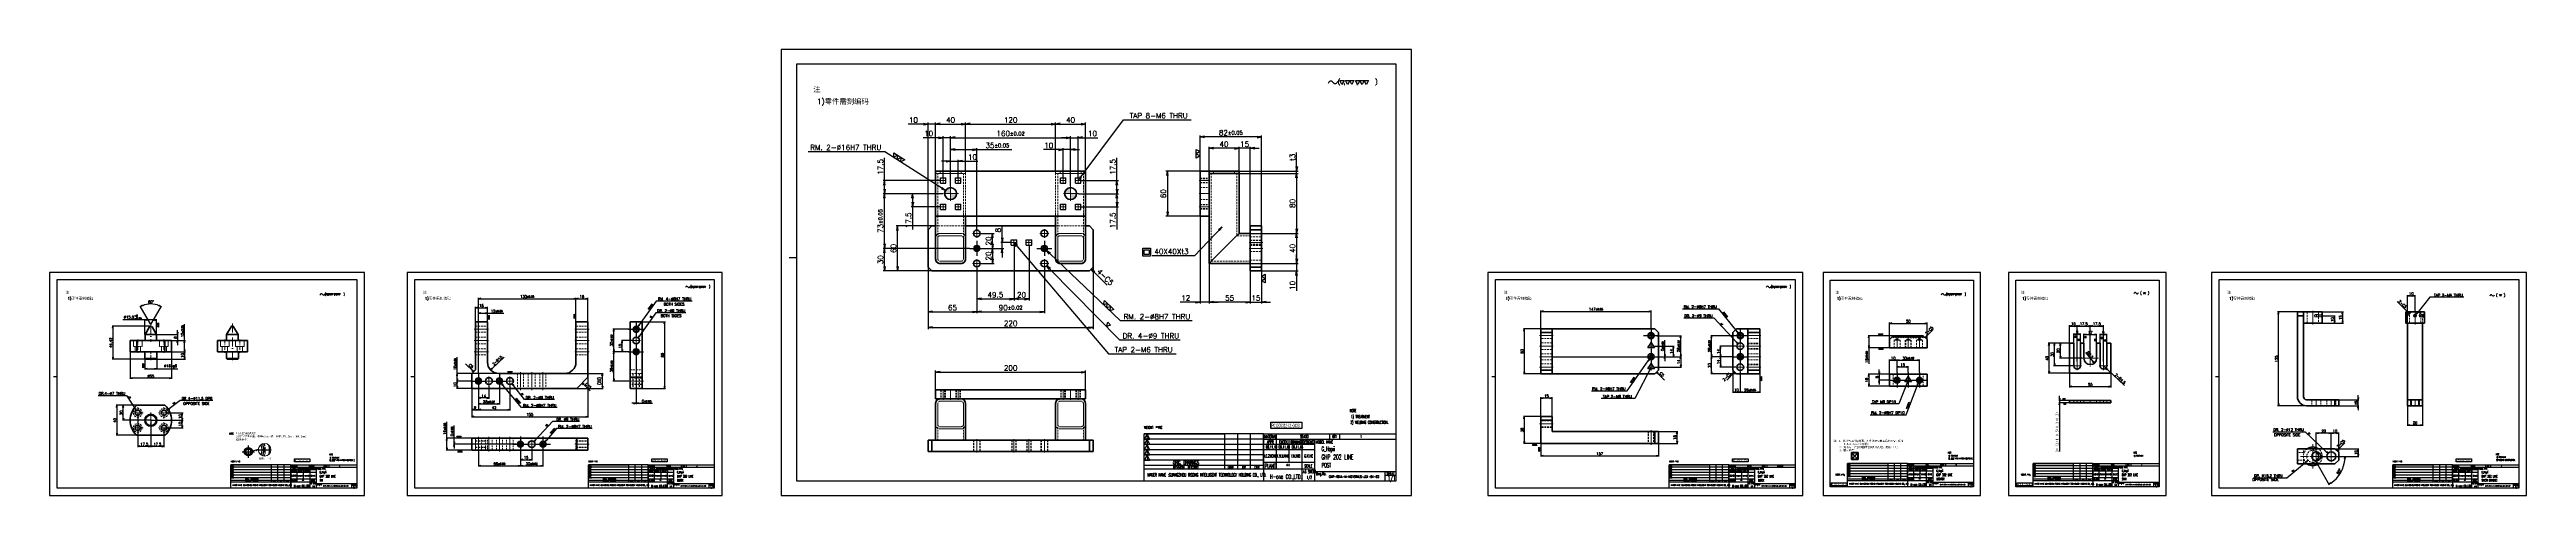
# Model space of a CAD drawing. Header units: millimetres. Extents: x 11035 to 42401, y -8968 to 2503.
# Drawn here: x 12836 to 16139, y 1315 to 1909 of the extents above; entities that cross this region are included whole.
import ezdxf
from ezdxf.enums import TextEntityAlignment as Align

# ---------------------------------------------------------------- set-up
doc = ezdxf.new("R2010")
doc.units = ezdxf.units.MM
for name, pattern in [('CENTER-HOKUTO', [23, 20, -1, 1, -1]), ('DASHDOT', [18.5, 12, -3, 0.5, -3]), ('HIDDEN-HOKUTO', [3.8, 2.5, -1.3])]:
    doc.linetypes.add(name, pattern=pattern)
for name, color, linetype, lineweight in [('\\M+195B6\\M+18E9A(TEXT)', 7, 'Continuous', 40), ('AM_7', 2, 'CENTER-HOKUTO', 30), ('AM_HID', 1, 'HIDDEN-HOKUTO', 25), ('AM_VIS', 7, 'Continuous', 30), ('DIM', 3, 'Continuous', 20), ('标注线(DIM)', 3, 'Continuous', 25)]:
    doc.layers.add(name, color=color, linetype=linetype, lineweight=lineweight)
doc.layers.add('title_frame', color=7, linetype='Continuous')
doc.layers.add('word_dim', color=253, linetype='Continuous')
doc.styles.add('MX_NOTE_STANDARD', font='txt.shx', dxfattribs={"bigfont": 'bigfont.shx'})
doc.styles.get("Standard").update_dxf_attribs({"font": 'romans.shx', "bigfont": 'bigfont.shx'})
doc.dimstyles.new('RS1-1', dxfattribs={"dimtxt": 3.5, "dimasz": 3, "dimexe": 1, "dimexo": 0, "dimgap": 1, "dimtad": 3, "dimdsep": 46, "dimtxsty": 'Standard', "dimblk1": 'OPEN', "dimblk2": 'OPEN', "dimsah": 1, "dimcen": 0, "dimclrd": 256, "dimclre": 256, "dimclrt": 3, "dimazin": 2, "dimtfac": 1, "dimtmove": 0, "dimatfit": 3, "dimldrblk": 'OPEN', "dimfxl": 0, "dimtolj": 1, "dimtzin": 0, "dimarcsym": 0})
doc.dimstyles.new('RS1-2', dxfattribs={"dimscale": 2, "dimtxt": 3.5, "dimasz": 3, "dimexe": 1, "dimexo": 0, "dimgap": 1, "dimtad": 3, "dimdsep": 46, "dimtxsty": 'Standard', "dimblk1": 'OPEN', "dimblk2": 'OPEN', "dimsah": 1, "dimcen": 0, "dimclrd": 256, "dimclre": 256, "dimclrt": 3, "dimadec": 0, "dimazin": 0, "dimtfac": 1, "dimtmove": 0, "dimatfit": 3, "dimldrblk": 'OPEN', "dimfxl": 0, "dimtolj": 1, "dimtzin": 0, "dimarcsym": 0})
doc.dimstyles.get("Standard").update_dxf_attribs({"dimtxt": 3.5, "dimasz": 3, "dimexe": 1, "dimexo": 0, "dimgap": 1, "dimtad": 3, "dimdsep": 46, "dimtxsty": 'Standard', "dimblk1": 'OPEN', "dimblk2": 'OPEN', "dimsah": 1, "dimcen": 0, "dimclrd": 256, "dimclre": 256, "dimclrt": 3, "dimazin": 2, "dimtfac": 1, "dimtmove": 0, "dimatfit": 3, "dimldrblk": 'OPEN', "dimfxl": 0, "dimtolj": 1, "dimlwd": 25, "dimlwe": 25, "dimarcsym": 0})

# ---------------------------------------------------------------- blocks, each defined once
blk = doc.blocks.new('A$C404331B6')
at = {"layer": 'title_frame'}
for p, q in [((0, -31.5), (0, 0)), ((0, 0), (53.9, 0)), ((79.6, 0), (0, 0)), ((53.9, -23.5), (53.9, 0)), ((62.5, -23.5), (62.5, 0)), ((62.5, -23.5), (62.5, 0)), ((71, -23.5), (71, 0)), ((71, -23.5), (71, 0)), ((79.6, 0), (79.6, -31.5)), ((79.6, 0), (167.8, 0)), ((88.2, -23.5), (88.2, 0)), ((123.7, 0), (123.7, -3.5)), ((130.3, 0), (130.3, -3.5)), ((53.9, -3.5), (0, -3.5)), ((79.6, -3.5), (0, -3.5)), ((53.9, -7), (0, -7)), ((79.6, -7), (0, -7)), ((53.9, -10.5), (0, -10.5)), ((79.6, -10.5), (0, -10.5)), ((53.9, -14), (0, -14)), ((79.6, -14), (0, -14)), ((2, -0.1), (0.1, -3.4)), ((0.1, -3.4), (3.9, -3.4)), ((2, -3.6), (0.1, -6.9)), ((0.1, -6.9), (3.9, -6.9)), ((2, -7.1), (0.1, -10.5)), ((0.1, -10.5), (3.9, -10.5)), ((2, -10.5), (0.1, -13.9)), ((0.1, -13.9), (3.9, -13.9)), ((2, -14.1), (0.1, -17.4)), ((3.9, -3.4), (2, -0.1)), ((3.9, -6.9), (2, -3.6)), ((3.9, -10.5), (2, -7.1)), ((3.9, -13.9), (2, -10.5)), ((3.9, -17.4), (2, -14.1)), ((79.6, -3.5), (167.8, -3.5)), ((113.9, -7), (79.6, -7)), ((113.9, -10.5), (79.6, -10.5)), ((96.8, -18.9), (96.8, -3.5)), ((105.4, -31.5), (105.4, -3.5)), ((113.9, -31.5), (113.9, -3.5)), ((53.9, -17.5), (0, -17.5)), ((79.6, -17.5), (0, -17.5)), ((53.9, -21), (0, -21)), ((79.6, -21), (0, -21)), ((79.6, -23.5), (0, -23.5)), ((167.8, -31.5), (0, -31.5)), ((0.1, -17.4), (3.9, -17.4)), ((79.6, -18.9), (113.9, -18.9)), ((113.9, -23.5), (79.6, -23.5)), ((113.9, -25), (167.8, -25)), ((160.5, -25), (160.5, -31.5)), ((160.5, -27.5), (167.8, -27.5))]:
    blk.add_line(p, q, dxfattribs=at)
at = {"layer": 'title_frame', "color": 3, "style": 'MX_NOTE_STANDARD', "width": 0.5341}
for s, height, p in [('5', 1.92, (1.6, -3.2)), ('4', 1.92, (1.6, -6.7)), ('3', 1.92, (1.6, -10.2)), ('2', 1.92, (1.6, -13.6)), ('1', 1.92, (1.8, -17.2)), ('MATERIAL', 1.97, (80.3, -2.8)), ('APPR', 1.97, (81.9, -6.3)), ('CHECK', 1.97, (90, -6.3)), ('DRAWING', 1.97, (97.5, -6.3)), ('DESIGNED', 1.97, (105.7, -6.3)), ('MODEL NAME', 1.97, (114.6, -6.4)), ('QTY', 1.97, (125.5, -2.7)), ('MAKER NAME :GUANGZHOU RISONG INTELLIGENT TECHNOLOGY HOLDING CO., LTD.', 2.16, (2.2, -28.4)), ('ORIG, DRAWINGS', 2.411, (19.3, -20.3)), ('REVISION  RECORD', 1.973, (19.3, -23.2)), ('DATE', 1.97, (55.9, -23.3)), ('DR', 1.97, (65.4, -23.3)), ('CHK', 1.97, (73.6, -23.2)), ('PLANT', 2.74, (80.5, -22.7)), ('SCALE', 1.97, (106.9, -22.3)), ('Dwg.No.', 1.97, (114.7, -27.5)), ('SHEET', 1.97, (161.7, -27.3))]:
    blk.add_text(s, height=height, dxfattribs=at).set_placement(p)
blk = doc.blocks.new('shiage0')
at = {"layer": 'word_dim', "color": 3, "linetype": 'Continuous'}
for centre, start, end in [((1.7, 0), 30, 180), ((4.6, 1.7), 210, 0)]:
    blk.add_arc(centre, 1.69, start, end, dxfattribs=at)
blk = doc.blocks.new('10')
at = {"layer": 'title_frame', "color": 3, "linetype": 'Continuous'}
for points in [[(9.6, 2.7), (8.2, 5.2), (11.1, 5.2)], [(13.3, 2.7), (11.9, 5.2), (17.6, 5.2), (16.2, 2.7), (14.8, 5.2)], [(20.2, 2.7), (18.7, 5.2), (27.4, 5.2), (26, 2.7), (24.5, 5.2), (23.1, 2.7), (21.6, 5.2)]]:
    blk.add_lwpolyline(points, close=True, dxfattribs=at)
blk.add_blockref('shiage0', (0.5, 3.2), dxfattribs=at)
blk.add_text('( ,   ,     )', height=3, dxfattribs=at).set_placement((6.8, 3))
blk = doc.blocks.new('_Open')
at = {"color": 0, "lineweight": -2}
for p, q in [((-1, 0.17), (0, 0)), ((-1, -0.17), (0, 0)), ((0, 0), (-1, 0))]:
    blk.add_line(p, q, dxfattribs=at)
blk = doc.blocks.new('*D34')
at = {"layer": 'DEFPOINTS', "color": 0, "linetype": 'Continuous', "ltscale": 2}
for p in [(13399.2, 1457.5), (13554.2, 1472.5), (13554.2, 1420)]:
    blk.add_point(p, dxfattribs=at)
at = {"layer": 'word_dim', "linetype": 'Continuous', "lineweight": -2, "ltscale": 2}
for p, q in [((13399.2, 1457.5), (13399.2, 1419)), ((13554.2, 1472.5), (13554.2, 1419)), ((13402.2, 1420), (13551.2, 1420))]:
    blk.add_line(p, q, dxfattribs=at)
at = {"layer": 'word_dim', "linetype": 'Continuous', "lineweight": -2, "ltscale": 2, "xscale": 3, "yscale": 3, "zscale": 3, "rotation": 180}
blk.add_blockref('_Open', (13399.2, 1420), dxfattribs=at)
at = {"layer": 'word_dim', "linetype": 'Continuous', "lineweight": -2, "ltscale": 2, "xscale": 3, "yscale": 3, "zscale": 3}
blk.add_blockref('_Open', (13554.2, 1420), dxfattribs=at)
at = {"layer": 'word_dim', "color": 3, "linetype": 'Continuous', "ltscale": 2, "insert": (13476.7, 1422.8), "char_height": 3.5, "attachment_point": 5}
blk.add_mtext('\\A1;155', dxfattribs=at)
blk = doc.blocks.new('*D35')
at = {"layer": 'DEFPOINTS', "color": 0, "linetype": 'Continuous', "ltscale": 2}
for p in [(13420.2, 1565.2), (13404.2, 1546.5), (13420.2, 1546.5)]:
    blk.add_point(p, dxfattribs=at)
at = {"layer": 'word_dim', "linetype": 'Continuous', "lineweight": -2, "ltscale": 2}
for p, q in [((13404.2, 1546.5), (13404.2, 1566.2)), ((13407.2, 1565.2), (13417.2, 1565.2)), ((13420.2, 1546.5), (13420.2, 1566.2))]:
    blk.add_line(p, q, dxfattribs=at)
at = {"layer": 'word_dim', "linetype": 'Continuous', "lineweight": -2, "ltscale": 2, "xscale": 3, "yscale": 3, "zscale": 3, "rotation": 180}
blk.add_blockref('_Open', (13404.2, 1565.2), dxfattribs=at)
at = {"layer": 'word_dim', "linetype": 'Continuous', "lineweight": -2, "ltscale": 2, "xscale": 3, "yscale": 3, "zscale": 3}
blk.add_blockref('_Open', (13420.2, 1565.2), dxfattribs=at)
at = {"layer": 'word_dim', "color": 3, "linetype": 'Continuous', "ltscale": 2, "insert": (13412.2, 1568), "char_height": 3.5, "attachment_point": 5}
blk.add_mtext('\\A1;16', dxfattribs=at)
blk = doc.blocks.new('*D36')
at = {"layer": 'DEFPOINTS', "color": 0, "linetype": 'Continuous', "ltscale": 2}
for p in [(13554.2, 1577.2), (13538.2, 1546.5), (13554.2, 1546.5)]:
    blk.add_point(p, dxfattribs=at)
at = {"layer": 'word_dim', "linetype": 'Continuous', "lineweight": -2, "ltscale": 2}
for p, q in [((13538.2, 1546.5), (13538.2, 1578.2)), ((13541.2, 1577.2), (13551.2, 1577.2)), ((13554.2, 1546.5), (13554.2, 1578.2))]:
    blk.add_line(p, q, dxfattribs=at)
at = {"layer": 'word_dim', "linetype": 'Continuous', "lineweight": -2, "ltscale": 2, "xscale": 3, "yscale": 3, "zscale": 3, "rotation": 180}
blk.add_blockref('_Open', (13538.2, 1577.2), dxfattribs=at)
at = {"layer": 'word_dim', "linetype": 'Continuous', "lineweight": -2, "ltscale": 2, "xscale": 3, "yscale": 3, "zscale": 3}
blk.add_blockref('_Open', (13554.2, 1577.2), dxfattribs=at)
at = {"layer": 'word_dim', "color": 3, "linetype": 'Continuous', "ltscale": 2, "insert": (13546.2, 1580), "char_height": 3.5, "attachment_point": 5}
blk.add_mtext('\\A1;16', dxfattribs=at)
blk = doc.blocks.new('*D37')
at = {"layer": 'DEFPOINTS', "color": 0, "linetype": 'Continuous', "ltscale": 2}
for p in [(13518.7, 1477.5), (13534.2, 1457.5), (13573.4, 1477.5)]:
    blk.add_point(p, dxfattribs=at)
at = {"layer": 'word_dim', "linetype": 'Continuous', "lineweight": -2, "ltscale": 2}
for p, q in [((13518.7, 1477.5), (13574.4, 1477.5)), ((13534.2, 1457.5), (13574.4, 1457.5)), ((13573.4, 1460.5), (13573.4, 1474.5))]:
    blk.add_line(p, q, dxfattribs=at)
at = {"layer": 'word_dim', "linetype": 'Continuous', "lineweight": -2, "ltscale": 2, "xscale": 3, "yscale": 3, "zscale": 3}
for p, rotation in [((13573.4, 1477.5), 90), ((13573.4, 1457.5), 270)]:
    blk.add_blockref('_Open', p, dxfattribs=dict(at, rotation=rotation))
at = {"layer": 'word_dim', "color": 3, "linetype": 'Continuous', "ltscale": 2, "insert": (13569.7, 1467.5), "char_height": 3.5, "attachment_point": 5, "rotation": 90}
blk.add_mtext('\\A1;(20)', dxfattribs=at)
blk = doc.blocks.new('*D38')
at = {"layer": 'DEFPOINTS', "color": 0, "linetype": 'Continuous', "ltscale": 2}
for p in [(13435.2, 1492.5), (13424.3, 1482.2)]:
    blk.add_point(p, dxfattribs=at)
at = {"layer": 'word_dim', "linetype": 'Continuous', "lineweight": -2, "ltscale": 2}
blk.add_line((13442.4, 1499.2), (13426.5, 1484.3), dxfattribs=at)
at = {"layer": 'word_dim', "linetype": 'Continuous', "lineweight": -2, "ltscale": 2, "xscale": 3, "yscale": 3, "zscale": 3, "rotation": 223.1726889284426}
blk.add_blockref('_Open', (13424.3, 1482.2), dxfattribs=at)
at = {"layer": 'word_dim', "color": 3, "linetype": 'Continuous', "ltscale": 2, "insert": (13433.6, 1494.8), "char_height": 3.5, "attachment_point": 5, "rotation": 43.1727}
blk.add_mtext('\\A1;2-R15', dxfattribs=at)
blk = doc.blocks.new('*D39')
at = {"layer": 'DEFPOINTS', "color": 0, "linetype": 'Continuous', "ltscale": 2}
for p in [(13626.5, 1546.5), (13626.5, 1457.5), (13656.4, 1457.5)]:
    blk.add_point(p, dxfattribs=at)
at = {"layer": 'word_dim', "linetype": 'Continuous', "lineweight": -2, "ltscale": 2}
for p, q in [((13626.5, 1546.5), (13657.4, 1546.5)), ((13656.4, 1543.5), (13656.4, 1460.5)), ((13626.5, 1457.5), (13657.4, 1457.5))]:
    blk.add_line(p, q, dxfattribs=at)
at = {"layer": 'word_dim', "linetype": 'Continuous', "lineweight": -2, "ltscale": 2, "xscale": 3, "yscale": 3, "zscale": 3}
for p, rotation in [((13656.4, 1546.5), 90), ((13656.4, 1457.5), 270)]:
    blk.add_blockref('_Open', p, dxfattribs=dict(at, rotation=rotation))
at = {"layer": 'word_dim', "color": 3, "linetype": 'Continuous', "ltscale": 2, "insert": (13653.7, 1502), "char_height": 3.5, "attachment_point": 5, "rotation": 90}
blk.add_mtext('\\A1;89', dxfattribs=at)
blk = doc.blocks.new('*D40')
at = {"layer": 'DEFPOINTS', "color": 0, "linetype": 'Continuous', "ltscale": 2}
for p in [(13366.1, 1391.4), (13399.2, 1391.4), (13399.2, 1375.4)]:
    blk.add_point(p, dxfattribs=at)
at = {"layer": 'word_dim', "linetype": 'Continuous', "lineweight": -2, "ltscale": 2}
for p, q in [((13399.2, 1391.4), (13365.1, 1391.4)), ((13366.1, 1391.4), (13366.1, 1413.2)), ((13366.1, 1378.4), (13366.1, 1388.4)), ((13399.2, 1375.4), (13365.1, 1375.4))]:
    blk.add_line(p, q, dxfattribs=at)
at = {"layer": 'word_dim', "linetype": 'Continuous', "lineweight": -2, "ltscale": 2, "xscale": 3, "yscale": 3, "zscale": 3}
for p, rotation in [((13366.1, 1391.4), 90), ((13366.1, 1375.4), 270)]:
    blk.add_blockref('_Open', p, dxfattribs=dict(at, rotation=rotation))
at = {"layer": 'word_dim', "color": 3, "linetype": 'Continuous', "ltscale": 2, "insert": (13363.3, 1403.8), "char_height": 3.5, "attachment_point": 5, "rotation": 90}
blk.add_mtext('\\A1;16{\\H0.715x;%%p0.05}', dxfattribs=at)
blk = doc.blocks.new('MARK_8PIN')
at = {"color": 3, "linetype": 'Continuous'}
blk.add_lwpolyline([(0, 4), (-3.5, -2), (3.5, -2)], close=True, dxfattribs=at)
blk.add_circle((0, 0), 4, dxfattribs=at)
blk = doc.blocks.new('MARK_CENTER')
at = {"color": 2, "linetype": 'CENTER-HOKUTO'}
for p, q in [((-10, 0), (10, 0)), ((0, 10), (0, -10))]:
    blk.add_line(p, q, dxfattribs=at)
blk = doc.blocks.new('*D41')
at = {"layer": 'DEFPOINTS', "color": 0, "linetype": 'Continuous', "ltscale": 2}
for p in [(13379.8, 1467.5), (13398.2, 1467.5), (13399.2, 1457.5)]:
    blk.add_point(p, dxfattribs=at)
at = {"layer": 'word_dim', "linetype": 'Continuous', "lineweight": -2, "ltscale": 2}
for p, q in [((13398.2, 1467.5), (13378.8, 1467.5)), ((13399.2, 1457.5), (13378.8, 1457.5)), ((13379.8, 1460.5), (13379.8, 1464.5))]:
    blk.add_line(p, q, dxfattribs=at)
at = {"layer": 'word_dim', "linetype": 'Continuous', "lineweight": -2, "ltscale": 2, "xscale": 3, "yscale": 3, "zscale": 3}
for p, rotation in [((13379.8, 1467.5), 90), ((13379.8, 1457.5), 270)]:
    blk.add_blockref('_Open', p, dxfattribs=dict(at, rotation=rotation))
at = {"layer": 'word_dim', "color": 3, "linetype": 'Continuous', "ltscale": 2, "insert": (13377.1, 1462.5), "char_height": 3.5, "attachment_point": 5, "rotation": 90}
blk.add_mtext('\\A1;10', dxfattribs=at)
blk = doc.blocks.new('*D42')
at = {"layer": 'DEFPOINTS', "color": 0, "linetype": 'Continuous', "ltscale": 2}
for p in [(13399.2, 1460), (13408.2, 1458.7), (13408.2, 1429.3)]:
    blk.add_point(p, dxfattribs=at)
at = {"layer": 'word_dim', "linetype": 'Continuous', "lineweight": -2, "ltscale": 2}
for p, q in [((13399.2, 1460), (13399.2, 1428.3)), ((13408.2, 1458.7), (13408.2, 1428.3)), ((13402.2, 1429.3), (13405.2, 1429.3))]:
    blk.add_line(p, q, dxfattribs=at)
at = {"layer": 'word_dim', "linetype": 'Continuous', "lineweight": -2, "ltscale": 2, "xscale": 3, "yscale": 3, "zscale": 3, "rotation": 180}
blk.add_blockref('_Open', (13399.2, 1429.3), dxfattribs=at)
at = {"layer": 'word_dim', "linetype": 'Continuous', "lineweight": -2, "ltscale": 2, "xscale": 3, "yscale": 3, "zscale": 3}
blk.add_blockref('_Open', (13408.2, 1429.3), dxfattribs=at)
at = {"layer": 'word_dim', "color": 3, "linetype": 'Continuous', "ltscale": 2, "insert": (13403.7, 1432), "char_height": 3.5, "attachment_point": 5}
blk.add_mtext('\\A1;9', dxfattribs=at)
blk = doc.blocks.new('*D43')
at = {"layer": 'DEFPOINTS', "color": 0, "linetype": 'Continuous', "ltscale": 2}
for p in [(13408.2, 1458.7), (13436.2, 1458.7), (13436.2, 1437)]:
    blk.add_point(p, dxfattribs=at)
at = {"layer": 'word_dim', "linetype": 'Continuous', "lineweight": -2, "ltscale": 2}
for p, q in [((13408.2, 1458.7), (13408.2, 1436)), ((13436.2, 1458.7), (13436.2, 1436)), ((13411.2, 1437), (13433.2, 1437))]:
    blk.add_line(p, q, dxfattribs=at)
at = {"layer": 'word_dim', "linetype": 'Continuous', "lineweight": -2, "ltscale": 2, "xscale": 3, "yscale": 3, "zscale": 3, "rotation": 180}
blk.add_blockref('_Open', (13408.2, 1437), dxfattribs=at)
at = {"layer": 'word_dim', "linetype": 'Continuous', "lineweight": -2, "ltscale": 2, "xscale": 3, "yscale": 3, "zscale": 3}
blk.add_blockref('_Open', (13436.2, 1437), dxfattribs=at)
at = {"layer": 'word_dim', "color": 3, "linetype": 'Continuous', "ltscale": 2, "insert": (13422.2, 1439.7), "char_height": 3.5, "attachment_point": 5}
blk.add_mtext('\\A1;28{\\H0.715x;%%p0.02}', dxfattribs=at)
blk = doc.blocks.new('*D44')
at = {"layer": 'DEFPOINTS', "color": 0, "linetype": 'Continuous', "ltscale": 2}
for p in [(13408.2, 1458.7), (13450.2, 1461.6), (13450.2, 1429.3)]:
    blk.add_point(p, dxfattribs=at)
at = {"layer": 'word_dim', "linetype": 'Continuous', "lineweight": -2, "ltscale": 2}
for p, q in [((13408.2, 1458.7), (13408.2, 1428.3)), ((13450.2, 1461.6), (13450.2, 1428.3)), ((13411.2, 1429.3), (13447.2, 1429.3))]:
    blk.add_line(p, q, dxfattribs=at)
at = {"layer": 'word_dim', "linetype": 'Continuous', "lineweight": -2, "ltscale": 2, "xscale": 3, "yscale": 3, "zscale": 3, "rotation": 180}
blk.add_blockref('_Open', (13408.2, 1429.3), dxfattribs=at)
at = {"layer": 'word_dim', "linetype": 'Continuous', "lineweight": -2, "ltscale": 2, "xscale": 3, "yscale": 3, "zscale": 3}
blk.add_blockref('_Open', (13450.2, 1429.3), dxfattribs=at)
at = {"layer": 'word_dim', "color": 3, "linetype": 'Continuous', "ltscale": 2, "insert": (13429.2, 1432), "char_height": 3.5, "attachment_point": 5}
blk.add_mtext('\\A1;42', dxfattribs=at)
blk = doc.blocks.new('*D45')
at = {"layer": 'DEFPOINTS', "color": 0, "linetype": 'Continuous', "ltscale": 2}
for p in [(13408.2, 1458.7), (13422.2, 1461.6), (13408.2, 1444.9)]:
    blk.add_point(p, dxfattribs=at)
at = {"layer": 'word_dim', "linetype": 'Continuous', "lineweight": -2, "ltscale": 2}
for p, q in [((13408.2, 1458.7), (13408.2, 1443.9)), ((13422.2, 1461.6), (13422.2, 1443.9)), ((13419.2, 1444.9), (13411.2, 1444.9))]:
    blk.add_line(p, q, dxfattribs=at)
at = {"layer": 'word_dim', "linetype": 'Continuous', "lineweight": -2, "ltscale": 2, "xscale": 3, "yscale": 3, "zscale": 3, "rotation": 180}
blk.add_blockref('_Open', (13408.2, 1444.9), dxfattribs=at)
at = {"layer": 'word_dim', "linetype": 'Continuous', "lineweight": -2, "ltscale": 2, "xscale": 3, "yscale": 3, "zscale": 3}
blk.add_blockref('_Open', (13422.2, 1444.9), dxfattribs=at)
at = {"layer": 'word_dim', "color": 3, "linetype": 'Continuous', "ltscale": 2, "insert": (13415.2, 1447.6), "char_height": 3.5, "attachment_point": 5}
blk.add_mtext('\\A1;14', dxfattribs=at)
blk = doc.blocks.new('*D46')
at = {"layer": 'DEFPOINTS', "color": 0, "linetype": 'Continuous', "ltscale": 2}
for p in [(13379.8, 1477.5), (13398.2, 1467.5), (13440.5, 1477.5)]:
    blk.add_point(p, dxfattribs=at)
at = {"layer": 'word_dim', "linetype": 'Continuous', "lineweight": -2, "ltscale": 2}
for p, q in [((13379.8, 1477.5), (13379.8, 1499.2)), ((13440.5, 1477.5), (13378.8, 1477.5)), ((13398.2, 1467.5), (13378.8, 1467.5)), ((13379.8, 1470.5), (13379.8, 1474.5))]:
    blk.add_line(p, q, dxfattribs=at)
at = {"layer": 'word_dim', "linetype": 'Continuous', "lineweight": -2, "ltscale": 2, "xscale": 3, "yscale": 3, "zscale": 3}
for p, rotation in [((13379.8, 1477.5), 90), ((13379.8, 1467.5), 270)]:
    blk.add_blockref('_Open', p, dxfattribs=dict(at, rotation=rotation))
at = {"layer": 'word_dim', "color": 3, "linetype": 'Continuous', "ltscale": 2, "insert": (13377.1, 1489.8), "char_height": 3.5, "attachment_point": 5, "rotation": 90}
blk.add_mtext('\\A1;10{\\H0.715x;%%p0.05}', dxfattribs=at)
blk = doc.blocks.new('*D47')
at = {"layer": 'DEFPOINTS', "color": 0, "linetype": 'Continuous', "ltscale": 2}
for p in [(13420.2, 1557.9), (13420.2, 1546.5), (13408.2, 1477.5)]:
    blk.add_point(p, dxfattribs=at)
at = {"layer": 'word_dim', "linetype": 'Continuous', "lineweight": -2, "ltscale": 2}
for p, q in [((13408.2, 1477.5), (13408.2, 1558.9)), ((13411.2, 1557.9), (13417.2, 1557.9)), ((13420.2, 1546.5), (13420.2, 1558.9)), ((13420.2, 1557.9), (13442, 1557.9))]:
    blk.add_line(p, q, dxfattribs=at)
at = {"layer": 'word_dim', "linetype": 'Continuous', "lineweight": -2, "ltscale": 2, "xscale": 3, "yscale": 3, "zscale": 3, "rotation": 180}
blk.add_blockref('_Open', (13408.2, 1557.9), dxfattribs=at)
at = {"layer": 'word_dim', "linetype": 'Continuous', "lineweight": -2, "ltscale": 2, "xscale": 3, "yscale": 3, "zscale": 3}
blk.add_blockref('_Open', (13420.2, 1557.9), dxfattribs=at)
at = {"layer": 'word_dim', "color": 3, "linetype": 'Continuous', "ltscale": 2, "insert": (13432.6, 1560.7), "char_height": 3.5, "attachment_point": 5}
blk.add_mtext('\\A1;12{\\H0.715x;%%p0.05}', dxfattribs=at)
blk = doc.blocks.new('*D48')
at = {"layer": 'DEFPOINTS', "color": 0, "linetype": 'Continuous', "ltscale": 2}
for p in [(13538.2, 1577.2), (13538.2, 1546.5), (13408.2, 1477.5)]:
    blk.add_point(p, dxfattribs=at)
at = {"layer": 'word_dim', "linetype": 'Continuous', "lineweight": -2, "ltscale": 2}
for p, q in [((13408.2, 1477.5), (13408.2, 1578.2)), ((13411.2, 1577.2), (13535.2, 1577.2)), ((13538.2, 1546.5), (13538.2, 1578.2))]:
    blk.add_line(p, q, dxfattribs=at)
at = {"layer": 'word_dim', "linetype": 'Continuous', "lineweight": -2, "ltscale": 2, "xscale": 3, "yscale": 3, "zscale": 3, "rotation": 180}
blk.add_blockref('_Open', (13408.2, 1577.2), dxfattribs=at)
at = {"layer": 'word_dim', "linetype": 'Continuous', "lineweight": -2, "ltscale": 2, "xscale": 3, "yscale": 3, "zscale": 3}
blk.add_blockref('_Open', (13538.2, 1577.2), dxfattribs=at)
at = {"layer": 'word_dim', "color": 3, "linetype": 'Continuous', "ltscale": 2, "insert": (13473.2, 1580), "char_height": 3.5, "attachment_point": 5}
blk.add_mtext('\\A1;130{\\H0.715x;%%p0.05}', dxfattribs=at)
blk = doc.blocks.new('*D49')
at = {"layer": 'DEFPOINTS', "color": 0, "linetype": 'Continuous', "ltscale": 2}
for p in [(13588.6, 1506.5), (13608.5, 1506.5), (13608.9, 1467.5)]:
    blk.add_point(p, dxfattribs=at)
at = {"layer": 'word_dim', "linetype": 'Continuous', "lineweight": -2, "ltscale": 2}
for p, q in [((13608.5, 1506.5), (13587.6, 1506.5)), ((13588.6, 1470.5), (13588.6, 1503.5)), ((13608.9, 1467.5), (13587.6, 1467.5))]:
    blk.add_line(p, q, dxfattribs=at)
at = {"layer": 'word_dim', "linetype": 'Continuous', "lineweight": -2, "ltscale": 2, "xscale": 3, "yscale": 3, "zscale": 3}
for p, rotation in [((13588.6, 1506.5), 90), ((13588.6, 1467.5), 270)]:
    blk.add_blockref('_Open', p, dxfattribs=dict(at, rotation=rotation))
at = {"layer": 'word_dim', "color": 3, "linetype": 'Continuous', "ltscale": 2, "insert": (13585.8, 1487), "char_height": 3.5, "attachment_point": 5, "rotation": 90}
blk.add_mtext('\\A1;39{\\H0.715x;%%p0.05}', dxfattribs=at)
blk = doc.blocks.new('*D50')
at = {"layer": 'DEFPOINTS', "color": 0, "linetype": 'Continuous', "ltscale": 2}
for p in [(13588.6, 1536.5), (13608.5, 1536.5), (13608.5, 1506.5)]:
    blk.add_point(p, dxfattribs=at)
at = {"layer": 'word_dim', "linetype": 'Continuous', "lineweight": -2, "ltscale": 2}
for p, q in [((13608.5, 1536.5), (13587.6, 1536.5)), ((13588.6, 1509.5), (13588.6, 1533.5)), ((13608.5, 1506.5), (13587.6, 1506.5))]:
    blk.add_line(p, q, dxfattribs=at)
at = {"layer": 'word_dim', "linetype": 'Continuous', "lineweight": -2, "ltscale": 2, "xscale": 3, "yscale": 3, "zscale": 3}
for p, rotation in [((13588.6, 1536.5), 90), ((13588.6, 1506.5), 270)]:
    blk.add_blockref('_Open', p, dxfattribs=dict(at, rotation=rotation))
at = {"layer": 'word_dim', "color": 3, "linetype": 'Continuous', "ltscale": 2, "insert": (13585.8, 1521.5), "char_height": 3.5, "attachment_point": 5, "rotation": 90}
blk.add_mtext('\\A1;30{\\H0.715x;%%p0.02}', dxfattribs=at)
blk = doc.blocks.new('*D51')
at = {"layer": 'DEFPOINTS', "color": 0, "linetype": 'Continuous', "ltscale": 2}
for p in [(13599.8, 1521.5), (13612.6, 1521.5), (13608.5, 1506.5)]:
    blk.add_point(p, dxfattribs=at)
at = {"layer": 'word_dim', "linetype": 'Continuous', "lineweight": -2, "ltscale": 2}
for p, q in [((13612.6, 1521.5), (13598.8, 1521.5)), ((13608.5, 1506.5), (13598.8, 1506.5)), ((13599.8, 1509.5), (13599.8, 1518.5))]:
    blk.add_line(p, q, dxfattribs=at)
at = {"layer": 'word_dim', "linetype": 'Continuous', "lineweight": -2, "ltscale": 2, "xscale": 3, "yscale": 3, "zscale": 3}
for p, rotation in [((13599.8, 1521.5), 90), ((13599.8, 1506.5), 270)]:
    blk.add_blockref('_Open', p, dxfattribs=dict(at, rotation=rotation))
at = {"layer": 'word_dim', "color": 3, "linetype": 'Continuous', "ltscale": 2, "insert": (13597, 1514), "char_height": 3.5, "attachment_point": 5, "rotation": 90}
blk.add_mtext('\\A1;15', dxfattribs=at)
blk = doc.blocks.new('*D52')
at = {"layer": 'DEFPOINTS', "color": 0, "linetype": 'Continuous', "ltscale": 2}
for p in [(13616.1, 1533.2), (13620.8, 1539.7)]:
    blk.add_point(p, dxfattribs=at)
at = {"layer": 'word_dim', "linetype": 'Continuous', "lineweight": -2, "ltscale": 2}
for p, q in [((13645.3, 1574.1), (13622.5, 1542.2)), ((13693, 1574.1), (13645.3, 1574.1))]:
    blk.add_line(p, q, dxfattribs=at)
at = {"layer": 'word_dim', "linetype": 'Continuous', "lineweight": -2, "ltscale": 2, "xscale": 3, "yscale": 3, "zscale": 3, "rotation": 234.5031961121646}
blk.add_blockref('_Open', (13620.8, 1539.7), dxfattribs=at)
at = {"layer": 'word_dim', "color": 3, "linetype": 'Continuous', "ltscale": 2, "insert": (13669.7, 1576.8), "char_height": 3.5, "attachment_point": 5}
blk.add_mtext('\\A1;RM. 4-∅8H7 THRU', dxfattribs=at)
blk = doc.blocks.new('*D53')
at = {"layer": 'DEFPOINTS', "color": 0, "linetype": 'Continuous', "ltscale": 2}
for p in [(13621.1, 1525.1), (13615.9, 1517.8)]:
    blk.add_point(p, dxfattribs=at)
at = {"layer": 'word_dim', "linetype": 'Continuous', "lineweight": -2, "ltscale": 2}
for p, q in [((13644.5, 1558.4), (13622.8, 1527.6)), ((13684.7, 1558.4), (13644.5, 1558.4))]:
    blk.add_line(p, q, dxfattribs=at)
at = {"layer": 'word_dim', "linetype": 'Continuous', "lineweight": -2, "ltscale": 2, "xscale": 3, "yscale": 3, "zscale": 3, "rotation": 234.8767368322656}
blk.add_blockref('_Open', (13621.1, 1525.1), dxfattribs=at)
at = {"layer": 'word_dim', "color": 3, "linetype": 'Continuous', "ltscale": 2, "insert": (13665.1, 1561.2), "char_height": 3.5, "attachment_point": 5}
blk.add_mtext('\\A1;DR. 2-∅9 THRU', dxfattribs=at)
blk = doc.blocks.new('shiage1')
at = {"layer": 'word_dim', "color": 3, "linetype": 'Continuous'}
for p, q in [((0, 0), (-1.4, 2.5)), ((-1.4, 2.5), (1.4, 2.5)), ((1.4, 2.5), (0, 0))]:
    blk.add_line(p, q, dxfattribs=at)
blk = doc.blocks.new('*D54')
at = {"layer": 'DEFPOINTS', "color": 0, "linetype": 'Continuous', "ltscale": 2}
for p in [(13618.5, 1496.5), (13618.5, 1455.5), (13618.5, 1437.8)]:
    blk.add_point(p, dxfattribs=at)
at = {"layer": 'word_dim', "linetype": 'Continuous', "lineweight": -2, "ltscale": 2}
for p, q in [((13618.5, 1496.5), (13618.5, 1436.8)), ((13618.5, 1455.5), (13618.5, 1436.8)), ((13615.5, 1437.8), (13612.5, 1437.8)), ((13621.5, 1437.8), (13640.4, 1437.8))]:
    blk.add_line(p, q, dxfattribs=at)
at = {"layer": 'word_dim', "linetype": 'Continuous', "lineweight": -2, "ltscale": 2, "xscale": 3, "yscale": 3, "zscale": 3}
blk.add_blockref('_Open', (13618.5, 1437.8), dxfattribs=at)
at = {"layer": 'word_dim', "linetype": 'Continuous', "lineweight": -2, "ltscale": 2, "xscale": 3, "yscale": 3, "zscale": 3, "rotation": 180}
blk.add_blockref('_Open', (13618.5, 1437.8), dxfattribs=at)
at = {"layer": 'word_dim', "color": 3, "linetype": 'Continuous', "ltscale": 2, "insert": (13632.4, 1440.5), "char_height": 3.5, "attachment_point": 5}
blk.add_mtext('\\A1;0{\\H0.715x;%%p0.05}', dxfattribs=at)
blk = doc.blocks.new('*D55')
at = {"layer": 'DEFPOINTS', "color": 0, "linetype": 'Continuous', "ltscale": 2}
for p in [(13375.8, 1383.4), (13402.6, 1383.4), (13459, 1383.4)]:
    blk.add_point(p, dxfattribs=at)
at = {"layer": 'word_dim', "linetype": 'Continuous', "lineweight": -2, "ltscale": 2}
for p, q in [((13375.8, 1386.4), (13375.8, 1408.4)), ((13459, 1383.4), (13374.8, 1383.4)), ((13402.6, 1383.4), (13374.8, 1383.4)), ((13375.8, 1380.4), (13375.8, 1377.4))]:
    blk.add_line(p, q, dxfattribs=at)
at = {"layer": 'word_dim', "linetype": 'Continuous', "lineweight": -2, "ltscale": 2, "xscale": 3, "yscale": 3, "zscale": 3}
for rotation in [270, 90]:
    blk.add_blockref('_Open', (13375.8, 1383.4), dxfattribs=dict(at, rotation=rotation))
at = {"layer": 'word_dim', "color": 3, "linetype": 'Continuous', "ltscale": 2, "insert": (13373, 1400.4), "char_height": 3.5, "attachment_point": 5, "rotation": 90}
blk.add_mtext('\\A1;0{\\H0.715x;%%p0.05}', dxfattribs=at)
blk = doc.blocks.new('*D56')
at = {"layer": 'DEFPOINTS', "color": 0, "linetype": 'Continuous', "ltscale": 2}
for p in [(13408.2, 1373.8), (13464.2, 1378.2), (13464.2, 1354.5)]:
    blk.add_point(p, dxfattribs=at)
at = {"layer": 'word_dim', "linetype": 'Continuous', "lineweight": -2, "ltscale": 2}
for p, q in [((13408.2, 1373.8), (13408.2, 1353.5)), ((13411.2, 1354.5), (13461.2, 1354.5)), ((13464.2, 1378.2), (13464.2, 1353.5))]:
    blk.add_line(p, q, dxfattribs=at)
at = {"layer": 'word_dim', "linetype": 'Continuous', "lineweight": -2, "ltscale": 2, "xscale": 3, "yscale": 3, "zscale": 3, "rotation": 180}
blk.add_blockref('_Open', (13408.2, 1354.5), dxfattribs=at)
at = {"layer": 'word_dim', "linetype": 'Continuous', "lineweight": -2, "ltscale": 2, "xscale": 3, "yscale": 3, "zscale": 3}
blk.add_blockref('_Open', (13464.2, 1354.5), dxfattribs=at)
at = {"layer": 'word_dim', "color": 3, "linetype": 'Continuous', "ltscale": 2, "insert": (13436.2, 1357.3), "char_height": 3.5, "attachment_point": 5}
blk.add_mtext('\\A1;56{\\H0.715x;%%p0.05}', dxfattribs=at)
blk = doc.blocks.new('*D57')
at = {"layer": 'DEFPOINTS', "color": 0, "linetype": 'Continuous', "ltscale": 2}
for p in [(13464.2, 1378.2), (13494.2, 1378.2), (13494.2, 1354.5)]:
    blk.add_point(p, dxfattribs=at)
at = {"layer": 'word_dim', "linetype": 'Continuous', "lineweight": -2, "ltscale": 2}
for p, q in [((13464.2, 1378.2), (13464.2, 1353.5)), ((13467.2, 1354.5), (13491.2, 1354.5)), ((13494.2, 1378.2), (13494.2, 1353.5))]:
    blk.add_line(p, q, dxfattribs=at)
at = {"layer": 'word_dim', "linetype": 'Continuous', "lineweight": -2, "ltscale": 2, "xscale": 3, "yscale": 3, "zscale": 3, "rotation": 180}
blk.add_blockref('_Open', (13464.2, 1354.5), dxfattribs=at)
at = {"layer": 'word_dim', "linetype": 'Continuous', "lineweight": -2, "ltscale": 2, "xscale": 3, "yscale": 3, "zscale": 3}
blk.add_blockref('_Open', (13494.2, 1354.5), dxfattribs=at)
at = {"layer": 'word_dim', "color": 3, "linetype": 'Continuous', "ltscale": 2, "insert": (13479.2, 1357.3), "char_height": 3.5, "attachment_point": 5}
blk.add_mtext('\\A1;30{\\H0.715x;%%p0.02}', dxfattribs=at)
blk = doc.blocks.new('*D58')
at = {"layer": 'DEFPOINTS', "color": 0, "linetype": 'Continuous', "ltscale": 2}
for p in [(13464.2, 1378.2), (13479.2, 1377.6), (13479.2, 1362.7)]:
    blk.add_point(p, dxfattribs=at)
at = {"layer": 'word_dim', "linetype": 'Continuous', "lineweight": -2, "ltscale": 2}
for p, q in [((13464.2, 1378.2), (13464.2, 1361.7)), ((13467.2, 1362.7), (13476.2, 1362.7)), ((13479.2, 1377.6), (13479.2, 1361.7))]:
    blk.add_line(p, q, dxfattribs=at)
at = {"layer": 'word_dim', "linetype": 'Continuous', "lineweight": -2, "ltscale": 2, "xscale": 3, "yscale": 3, "zscale": 3, "rotation": 180}
blk.add_blockref('_Open', (13464.2, 1362.7), dxfattribs=at)
at = {"layer": 'word_dim', "linetype": 'Continuous', "lineweight": -2, "ltscale": 2, "xscale": 3, "yscale": 3, "zscale": 3}
blk.add_blockref('_Open', (13479.2, 1362.7), dxfattribs=at)
at = {"layer": 'word_dim', "color": 3, "linetype": 'Continuous', "ltscale": 2, "insert": (13471.7, 1365.5), "char_height": 3.5, "attachment_point": 5}
blk.add_mtext('\\A1;15', dxfattribs=at)
blk = doc.blocks.new('*D59')
at = {"layer": 'DEFPOINTS', "color": 0, "linetype": 'Continuous', "ltscale": 2}
for p in [(13491.6, 1380.4), (13496.9, 1386.4)]:
    blk.add_point(p, dxfattribs=at)
at = {"layer": 'word_dim', "linetype": 'Continuous', "lineweight": -2, "ltscale": 2}
for p, q in [((13512.3, 1404.1), (13498.8, 1388.7)), ((13560, 1404.1), (13512.3, 1404.1))]:
    blk.add_line(p, q, dxfattribs=at)
at = {"layer": 'word_dim', "linetype": 'Continuous', "lineweight": -2, "ltscale": 2, "xscale": 3, "yscale": 3, "zscale": 3, "rotation": 228.8246736362451}
blk.add_blockref('_Open', (13496.9, 1386.4), dxfattribs=at)
at = {"layer": 'word_dim', "color": 3, "linetype": 'Continuous', "ltscale": 2, "insert": (13536.7, 1406.9), "char_height": 3.5, "attachment_point": 5}
blk.add_mtext('\\A1;RM. 2-∅8H7 THRU', dxfattribs=at)
blk = doc.blocks.new('shiage3')
at = {"layer": 'word_dim', "color": 3, "linetype": 'Continuous'}
for p, q in [((-1.4, 2.5), (7.2, 2.5)), ((0, 0), (-1.4, 2.5)), ((1.4, 2.5), (0, 0)), ((2.9, 0), (1.4, 2.5)), ((4.3, 2.5), (2.9, 0)), ((5.8, 0), (4.3, 2.5)), ((7.2, 2.5), (5.8, 0))]:
    blk.add_line(p, q, dxfattribs=at)
blk = doc.blocks.new('*D60')
at = {"layer": 'DEFPOINTS', "color": 0, "linetype": 'Continuous', "ltscale": 2}
for p in [(13476.2, 1380.1), (13482.3, 1386.7)]:
    blk.add_point(p, dxfattribs=at)
at = {"layer": 'word_dim', "linetype": 'Continuous', "lineweight": -2, "ltscale": 2}
for p, q in [((13506.8, 1413.6), (13484.3, 1389)), ((13543, 1413.6), (13506.8, 1413.6))]:
    blk.add_line(p, q, dxfattribs=at)
at = {"layer": 'word_dim', "linetype": 'Continuous', "lineweight": -2, "ltscale": 2, "xscale": 3, "yscale": 3, "zscale": 3, "rotation": 227.6075989118887}
blk.add_blockref('_Open', (13482.3, 1386.7), dxfattribs=at)
at = {"layer": 'word_dim', "color": 3, "linetype": 'Continuous', "ltscale": 2, "insert": (13527.3, 1416.4), "char_height": 3.5, "attachment_point": 5}
blk.add_mtext('\\A1;DR. ∅9 THRU', dxfattribs=at)
blk = doc.blocks.new('*D61')
at = {"layer": 'DEFPOINTS', "color": 0, "linetype": 'Continuous', "ltscale": 2}
for p in [(13433.7, 1470.5), (13438.8, 1464.4)]:
    blk.add_point(p, dxfattribs=at)
at = {"layer": 'word_dim', "linetype": 'Continuous', "lineweight": -2, "ltscale": 2}
for p, q in [((13465.6, 1432.3), (13440.7, 1462.1)), ((13513.3, 1432.3), (13465.6, 1432.3))]:
    blk.add_line(p, q, dxfattribs=at)
at = {"layer": 'word_dim', "linetype": 'Continuous', "lineweight": -2, "ltscale": 2, "xscale": 3, "yscale": 3, "zscale": 3, "rotation": 129.8626627194308}
blk.add_blockref('_Open', (13438.8, 1464.4), dxfattribs=at)
at = {"layer": 'word_dim', "color": 3, "linetype": 'Continuous', "ltscale": 2, "insert": (13489.9, 1435), "char_height": 3.5, "attachment_point": 5}
blk.add_mtext('\\A1;RM. 2-∅8H7 THRU', dxfattribs=at)
blk = doc.blocks.new('*D62')
at = {"layer": 'DEFPOINTS', "color": 0, "linetype": 'Continuous', "ltscale": 2}
for p in [(13447.5, 1471), (13453, 1463.9)]:
    blk.add_point(p, dxfattribs=at)
at = {"layer": 'word_dim', "linetype": 'Continuous', "lineweight": -2, "ltscale": 2}
for p, q in [((13469.5, 1442.7), (13454.8, 1461.5)), ((13509.7, 1442.7), (13469.5, 1442.7))]:
    blk.add_line(p, q, dxfattribs=at)
at = {"layer": 'word_dim', "linetype": 'Continuous', "lineweight": -2, "ltscale": 2, "xscale": 3, "yscale": 3, "zscale": 3, "rotation": 127.88110977185}
blk.add_blockref('_Open', (13453, 1463.9), dxfattribs=at)
at = {"layer": 'word_dim', "color": 3, "linetype": 'Continuous', "ltscale": 2, "insert": (13490.1, 1445.4), "char_height": 3.5, "attachment_point": 5}
blk.add_mtext('\\A1;DR. 2-∅9 THRU', dxfattribs=at)
blk = doc.blocks.new('*D63')
at = {"layer": 'DEFPOINTS', "color": 0, "linetype": 'Continuous', "ltscale": 2}
for p in [(14007.7, 1619.1), (14227.7, 1619.1), (14227.7, 1538.8)]:
    blk.add_point(p, dxfattribs=at)
at = {"layer": 'word_dim', "linetype": 'Continuous', "lineweight": -2, "ltscale": 2}
for p, q in [((14007.7, 1619.1), (14007.7, 1536.8)), ((14227.7, 1619.1), (14227.7, 1536.8)), ((14013.7, 1538.8), (14221.7, 1538.8))]:
    blk.add_line(p, q, dxfattribs=at)
at = {"layer": 'word_dim', "linetype": 'Continuous', "lineweight": -2, "ltscale": 2, "xscale": 6, "yscale": 6, "zscale": 6, "rotation": 180}
blk.add_blockref('_Open', (14007.7, 1538.8), dxfattribs=at)
at = {"layer": 'word_dim', "linetype": 'Continuous', "lineweight": -2, "ltscale": 2, "xscale": 6, "yscale": 6, "zscale": 6}
blk.add_blockref('_Open', (14227.7, 1538.8), dxfattribs=at)
at = {"layer": 'word_dim', "color": 3, "linetype": 'Continuous', "ltscale": 2, "insert": (14117.7, 1544.3), "char_height": 7, "attachment_point": 5}
blk.add_mtext('\\A1;220', dxfattribs=at)
blk = doc.blocks.new('*D64')
at = {"layer": 'DEFPOINTS', "color": 0, "linetype": 'Continuous', "ltscale": 2}
for p in [(13966.9, 1674.1), (14012.7, 1674.1), (14012.7, 1614.1)]:
    blk.add_point(p, dxfattribs=at)
at = {"layer": 'word_dim', "linetype": 'Continuous', "lineweight": -2, "ltscale": 2}
for p, q in [((14012.7, 1674.1), (13964.9, 1674.1)), ((13966.9, 1620.1), (13966.9, 1668.1)), ((14012.7, 1614.1), (13964.9, 1614.1))]:
    blk.add_line(p, q, dxfattribs=at)
at = {"layer": 'word_dim', "linetype": 'Continuous', "lineweight": -2, "ltscale": 2, "xscale": 6, "yscale": 6, "zscale": 6}
for p, rotation in [((13966.9, 1674.1), 90), ((13966.9, 1614.1), 270)]:
    blk.add_blockref('_Open', p, dxfattribs=dict(at, rotation=rotation))
at = {"layer": 'word_dim', "color": 3, "linetype": 'Continuous', "ltscale": 2, "insert": (13961.4, 1644.1), "char_height": 7, "attachment_point": 5, "rotation": 90}
blk.add_mtext('\\A1;60', dxfattribs=at)
blk = doc.blocks.new('*D65')
at = {"layer": 'DEFPOINTS', "color": 0, "linetype": 'Continuous', "ltscale": 2}
for p in [(14437.2, 1614.1), (14452.2, 1614.1), (14452.2, 1572.6)]:
    blk.add_point(p, dxfattribs=at)
at = {"layer": 'word_dim', "linetype": 'Continuous', "lineweight": -2, "ltscale": 2}
for p, q in [((14437.2, 1614.1), (14437.2, 1570.6)), ((14452.2, 1614.1), (14452.2, 1570.6)), ((14431.2, 1572.6), (14425.2, 1572.6)), ((14437.2, 1572.6), (14452.2, 1572.6)), ((14458.2, 1572.6), (14464.2, 1572.6))]:
    blk.add_line(p, q, dxfattribs=at)
at = {"layer": 'word_dim', "linetype": 'Continuous', "lineweight": -2, "ltscale": 2, "xscale": 6, "yscale": 6, "zscale": 6}
blk.add_blockref('_Open', (14437.2, 1572.6), dxfattribs=at)
at = {"layer": 'word_dim', "linetype": 'Continuous', "lineweight": -2, "ltscale": 2, "xscale": 6, "yscale": 6, "zscale": 6, "rotation": 180}
blk.add_blockref('_Open', (14452.2, 1572.6), dxfattribs=at)
at = {"layer": 'word_dim', "color": 3, "linetype": 'Continuous', "ltscale": 2, "insert": (14444.7, 1578.1), "char_height": 7, "attachment_point": 5}
blk.add_mtext('\\A1;15', dxfattribs=at)
blk = doc.blocks.new('*D66')
at = {"layer": 'DEFPOINTS', "color": 0, "linetype": 'Continuous', "ltscale": 2}
for p in [(14382.2, 1624.1), (14437.2, 1614.1), (14382.2, 1572.6)]:
    blk.add_point(p, dxfattribs=at)
at = {"layer": 'word_dim', "linetype": 'Continuous', "lineweight": -2, "ltscale": 2}
for p, q in [((14382.2, 1624.1), (14382.2, 1570.6)), ((14437.2, 1614.1), (14437.2, 1570.6)), ((14431.2, 1572.6), (14388.2, 1572.6))]:
    blk.add_line(p, q, dxfattribs=at)
at = {"layer": 'word_dim', "linetype": 'Continuous', "lineweight": -2, "ltscale": 2, "xscale": 6, "yscale": 6, "zscale": 6, "rotation": 180}
blk.add_blockref('_Open', (14382.2, 1572.6), dxfattribs=at)
at = {"layer": 'word_dim', "linetype": 'Continuous', "lineweight": -2, "ltscale": 2, "xscale": 6, "yscale": 6, "zscale": 6}
blk.add_blockref('_Open', (14437.2, 1572.6), dxfattribs=at)
at = {"layer": 'word_dim', "color": 3, "linetype": 'Continuous', "ltscale": 2, "insert": (14409.7, 1578.1), "char_height": 7, "attachment_point": 5}
blk.add_mtext('\\A1;55', dxfattribs=at)
blk = doc.blocks.new('*D67')
at = {"layer": 'DEFPOINTS', "color": 0, "linetype": 'Continuous', "ltscale": 2}
for p in [(14370.2, 1687.1), (14382.2, 1687.1), (14370.2, 1572.6)]:
    blk.add_point(p, dxfattribs=at)
at = {"layer": 'word_dim', "linetype": 'Continuous', "lineweight": -2, "ltscale": 2}
for p, q in [((14370.2, 1687.1), (14370.2, 1570.6)), ((14382.2, 1687.1), (14382.2, 1570.6)), ((14364.2, 1572.6), (14343.9, 1572.6)), ((14382.2, 1572.6), (14370.2, 1572.6)), ((14388.2, 1572.6), (14394.2, 1572.6))]:
    blk.add_line(p, q, dxfattribs=at)
at = {"layer": 'word_dim', "linetype": 'Continuous', "lineweight": -2, "ltscale": 2, "xscale": 6, "yscale": 6, "zscale": 6}
blk.add_blockref('_Open', (14370.2, 1572.6), dxfattribs=at)
at = {"layer": 'word_dim', "linetype": 'Continuous', "lineweight": -2, "ltscale": 2, "xscale": 6, "yscale": 6, "zscale": 6, "rotation": 180}
blk.add_blockref('_Open', (14382.2, 1572.6), dxfattribs=at)
at = {"layer": 'word_dim', "color": 3, "linetype": 'Continuous', "ltscale": 2, "insert": (14351.1, 1578.1), "char_height": 7, "attachment_point": 5}
blk.add_mtext('\\A1;12', dxfattribs=at)
blk = doc.blocks.new('*D68')
at = {"layer": 'DEFPOINTS', "color": 0, "linetype": 'Continuous', "ltscale": 2}
for p in [(14370.2, 1792.7), (14370.2, 1747.1), (14452.2, 1674.1)]:
    blk.add_point(p, dxfattribs=at)
at = {"layer": 'word_dim', "linetype": 'Continuous', "lineweight": -2, "ltscale": 2}
for p, q in [((14370.2, 1747.1), (14370.2, 1794.7)), ((14446.2, 1792.7), (14376.2, 1792.7)), ((14452.2, 1674.1), (14452.2, 1794.7))]:
    blk.add_line(p, q, dxfattribs=at)
at = {"layer": 'word_dim', "linetype": 'Continuous', "lineweight": -2, "ltscale": 2, "xscale": 6, "yscale": 6, "zscale": 6, "rotation": 180}
blk.add_blockref('_Open', (14370.2, 1792.7), dxfattribs=at)
at = {"layer": 'word_dim', "linetype": 'Continuous', "lineweight": -2, "ltscale": 2, "xscale": 6, "yscale": 6, "zscale": 6}
blk.add_blockref('_Open', (14452.2, 1792.7), dxfattribs=at)
at = {"layer": 'word_dim', "color": 3, "linetype": 'Continuous', "ltscale": 2, "insert": (14411.2, 1798.2), "char_height": 7, "attachment_point": 5}
blk.add_mtext('\\A1;82{\\H0.715x;%%p0.05}', dxfattribs=at)
blk = doc.blocks.new('*D69')
at = {"layer": 'DEFPOINTS', "color": 0, "linetype": 'Continuous', "ltscale": 2}
for p in [(14422.2, 1744.1), (14437.2, 1664.1), (14499, 1664.1)]:
    blk.add_point(p, dxfattribs=at)
at = {"layer": 'word_dim', "linetype": 'Continuous', "lineweight": -2, "ltscale": 2}
for p, q in [((14422.2, 1744.1), (14501, 1744.1)), ((14499, 1738.1), (14499, 1670.1)), ((14437.2, 1664.1), (14501, 1664.1))]:
    blk.add_line(p, q, dxfattribs=at)
at = {"layer": 'word_dim', "linetype": 'Continuous', "lineweight": -2, "ltscale": 2, "xscale": 6, "yscale": 6, "zscale": 6}
for p, rotation in [((14499, 1744.1), 90), ((14499, 1664.1), 270)]:
    blk.add_blockref('_Open', p, dxfattribs=dict(at, rotation=rotation))
at = {"layer": 'word_dim', "color": 3, "linetype": 'Continuous', "ltscale": 2, "insert": (14493.5, 1704.1), "char_height": 7, "attachment_point": 5, "rotation": 90}
blk.add_mtext('\\A1;80', dxfattribs=at)
blk = doc.blocks.new('*D70')
at = {"layer": 'DEFPOINTS', "color": 0, "linetype": 'Continuous', "ltscale": 2}
for p in [(14437.2, 1664.1), (14437.2, 1624.1), (14499, 1624.1)]:
    blk.add_point(p, dxfattribs=at)
at = {"layer": 'word_dim', "linetype": 'Continuous', "lineweight": -2, "ltscale": 2}
for p, q in [((14437.2, 1664.1), (14501, 1664.1)), ((14499, 1658.1), (14499, 1630.1)), ((14437.2, 1624.1), (14501, 1624.1))]:
    blk.add_line(p, q, dxfattribs=at)
at = {"layer": 'word_dim', "linetype": 'Continuous', "lineweight": -2, "ltscale": 2, "xscale": 6, "yscale": 6, "zscale": 6}
for p, rotation in [((14499, 1664.1), 90), ((14499, 1624.1), 270)]:
    blk.add_blockref('_Open', p, dxfattribs=dict(at, rotation=rotation))
at = {"layer": 'word_dim', "color": 3, "linetype": 'Continuous', "ltscale": 2, "insert": (14493.5, 1644.1), "char_height": 7, "attachment_point": 5, "rotation": 90}
blk.add_mtext('\\A1;40', dxfattribs=at)
blk = doc.blocks.new('*D71')
at = {"layer": 'DEFPOINTS', "color": 0, "linetype": 'Continuous', "ltscale": 2}
for p in [(14422.2, 1777.6), (14422.2, 1747.1), (14437.2, 1674.1)]:
    blk.add_point(p, dxfattribs=at)
at = {"layer": 'word_dim', "linetype": 'Continuous', "lineweight": -2, "ltscale": 2}
for p, q in [((14416.2, 1777.6), (14410.2, 1777.6)), ((14422.2, 1747.1), (14422.2, 1779.6)), ((14437.2, 1777.6), (14422.2, 1777.6)), ((14437.2, 1674.1), (14437.2, 1779.6)), ((14443.2, 1777.6), (14449.2, 1777.6))]:
    blk.add_line(p, q, dxfattribs=at)
at = {"layer": 'word_dim', "linetype": 'Continuous', "lineweight": -2, "ltscale": 2, "xscale": 6, "yscale": 6, "zscale": 6}
blk.add_blockref('_Open', (14422.2, 1777.6), dxfattribs=at)
at = {"layer": 'word_dim', "linetype": 'Continuous', "lineweight": -2, "ltscale": 2, "xscale": 6, "yscale": 6, "zscale": 6, "rotation": 180}
blk.add_blockref('_Open', (14437.2, 1777.6), dxfattribs=at)
at = {"layer": 'word_dim', "color": 3, "linetype": 'Continuous', "ltscale": 2, "insert": (14429.7, 1783.1), "char_height": 7, "attachment_point": 5}
blk.add_mtext('\\A1;15', dxfattribs=at)
blk = doc.blocks.new('*D72')
at = {"layer": 'DEFPOINTS', "color": 0, "linetype": 'Continuous', "ltscale": 2}
for p in [(14382.2, 1777.6), (14382.2, 1747.1), (14422.2, 1747.1)]:
    blk.add_point(p, dxfattribs=at)
at = {"layer": 'word_dim', "linetype": 'Continuous', "lineweight": -2, "ltscale": 2}
for p, q in [((14382.2, 1747.1), (14382.2, 1779.6)), ((14416.2, 1777.6), (14388.2, 1777.6)), ((14422.2, 1747.1), (14422.2, 1779.6))]:
    blk.add_line(p, q, dxfattribs=at)
at = {"layer": 'word_dim', "linetype": 'Continuous', "lineweight": -2, "ltscale": 2, "xscale": 6, "yscale": 6, "zscale": 6, "rotation": 180}
blk.add_blockref('_Open', (14382.2, 1777.6), dxfattribs=at)
at = {"layer": 'word_dim', "linetype": 'Continuous', "lineweight": -2, "ltscale": 2, "xscale": 6, "yscale": 6, "zscale": 6}
blk.add_blockref('_Open', (14422.2, 1777.6), dxfattribs=at)
at = {"layer": 'word_dim', "color": 3, "linetype": 'Continuous', "ltscale": 2, "insert": (14402.2, 1783.1), "char_height": 7, "attachment_point": 5}
blk.add_mtext('\\A1;40', dxfattribs=at)
blk = doc.blocks.new('*D73')
at = {"layer": 'DEFPOINTS', "color": 0, "linetype": 'Continuous', "ltscale": 2}
for p in [(14422.2, 1747.1), (14422.2, 1744.1), (14499, 1744.1)]:
    blk.add_point(p, dxfattribs=at)
at = {"layer": 'word_dim', "linetype": 'Continuous', "lineweight": -2, "ltscale": 2}
for p, q in [((14499, 1753.1), (14499, 1772.1)), ((14422.2, 1747.1), (14501, 1747.1)), ((14422.2, 1744.1), (14501, 1744.1)), ((14499, 1744.1), (14499, 1747.1)), ((14499, 1738.1), (14499, 1732.1))]:
    blk.add_line(p, q, dxfattribs=at)
at = {"layer": 'word_dim', "linetype": 'Continuous', "lineweight": -2, "ltscale": 2, "xscale": 6, "yscale": 6, "zscale": 6}
for p, rotation in [((14499, 1747.1), 270), ((14499, 1744.1), 90)]:
    blk.add_blockref('_Open', p, dxfattribs=dict(at, rotation=rotation))
at = {"layer": 'word_dim', "color": 3, "linetype": 'Continuous', "ltscale": 2, "insert": (14493.5, 1765.6), "char_height": 7, "attachment_point": 5, "rotation": 90}
blk.add_mtext('\\A1;t3', dxfattribs=at)
blk = doc.blocks.new('*D74')
at = {"layer": 'DEFPOINTS', "color": 0, "linetype": 'Continuous', "ltscale": 2}
for p in [(14453.7, 1624.1), (14499, 1624.1), (14452.2, 1614.1)]:
    blk.add_point(p, dxfattribs=at)
at = {"layer": 'word_dim', "linetype": 'Continuous', "lineweight": -2, "ltscale": 2}
for p, q in [((14453.7, 1624.1), (14501, 1624.1)), ((14499, 1630.1), (14499, 1636.1)), ((14499, 1624.1), (14499, 1614.1)), ((14452.2, 1614.1), (14501, 1614.1)), ((14499, 1608.1), (14499, 1587.8))]:
    blk.add_line(p, q, dxfattribs=at)
at = {"layer": 'word_dim', "linetype": 'Continuous', "lineweight": -2, "ltscale": 2, "xscale": 6, "yscale": 6, "zscale": 6}
for p, rotation in [((14499, 1624.1), 270), ((14499, 1614.1), 90)]:
    blk.add_blockref('_Open', p, dxfattribs=dict(at, rotation=rotation))
at = {"layer": 'word_dim', "color": 3, "linetype": 'Continuous', "ltscale": 2, "insert": (14493.5, 1595), "char_height": 7, "attachment_point": 5, "rotation": 90}
blk.add_mtext('\\A1;10', dxfattribs=at)
blk = doc.blocks.new('*D75')
at = {"layer": 'DEFPOINTS', "color": 0, "linetype": 'Continuous', "ltscale": 2}
for p in [(14017.7, 1809.8), (14017.7, 1741.3), (14007.7, 1661.2)]:
    blk.add_point(p, dxfattribs=at)
at = {"layer": 'word_dim', "linetype": 'Continuous', "lineweight": -2, "ltscale": 2}
for p, q in [((14001.7, 1809.8), (13980.9, 1809.8)), ((14007.7, 1661.2), (14007.7, 1811.8)), ((14017.7, 1809.8), (14007.7, 1809.8)), ((14017.7, 1741.3), (14017.7, 1811.8)), ((14023.7, 1809.8), (14029.7, 1809.8))]:
    blk.add_line(p, q, dxfattribs=at)
at = {"layer": 'word_dim', "linetype": 'Continuous', "lineweight": -2, "ltscale": 2, "xscale": 6, "yscale": 6, "zscale": 6}
blk.add_blockref('_Open', (14007.7, 1809.8), dxfattribs=at)
at = {"layer": 'word_dim', "linetype": 'Continuous', "lineweight": -2, "ltscale": 2, "xscale": 6, "yscale": 6, "zscale": 6, "rotation": 180}
blk.add_blockref('_Open', (14017.7, 1809.8), dxfattribs=at)
at = {"layer": 'word_dim', "color": 3, "linetype": 'Continuous', "ltscale": 2, "insert": (13988.1, 1815.3), "char_height": 7, "attachment_point": 5}
blk.add_mtext('\\A1;10', dxfattribs=at)
blk = doc.blocks.new('*D76')
at = {"layer": 'DEFPOINTS', "color": 0, "linetype": 'Continuous', "ltscale": 2}
for p in [(14057.7, 1809.8), (14017.7, 1747.1), (14057.7, 1747.1)]:
    blk.add_point(p, dxfattribs=at)
at = {"layer": 'word_dim', "linetype": 'Continuous', "lineweight": -2, "ltscale": 2}
for p, q in [((14017.7, 1747.1), (14017.7, 1811.8)), ((14023.7, 1809.8), (14051.7, 1809.8)), ((14057.7, 1747.1), (14057.7, 1811.8))]:
    blk.add_line(p, q, dxfattribs=at)
at = {"layer": 'word_dim', "linetype": 'Continuous', "lineweight": -2, "ltscale": 2, "xscale": 6, "yscale": 6, "zscale": 6, "rotation": 180}
blk.add_blockref('_Open', (14017.7, 1809.8), dxfattribs=at)
at = {"layer": 'word_dim', "linetype": 'Continuous', "lineweight": -2, "ltscale": 2, "xscale": 6, "yscale": 6, "zscale": 6}
blk.add_blockref('_Open', (14057.7, 1809.8), dxfattribs=at)
at = {"layer": 'word_dim', "color": 3, "linetype": 'Continuous', "ltscale": 2, "insert": (14037.7, 1815.3), "char_height": 7, "attachment_point": 5}
blk.add_mtext('\\A1;40', dxfattribs=at)
blk = doc.blocks.new('*D77')
at = {"layer": 'DEFPOINTS', "color": 0, "linetype": 'Continuous', "ltscale": 2}
for p in [(14177.7, 1809.8), (14057.7, 1747.1), (14177.7, 1747.1)]:
    blk.add_point(p, dxfattribs=at)
at = {"layer": 'word_dim', "linetype": 'Continuous', "lineweight": -2, "ltscale": 2}
for p, q in [((14057.7, 1747.1), (14057.7, 1811.8)), ((14063.7, 1809.8), (14171.7, 1809.8)), ((14177.7, 1747.1), (14177.7, 1811.8))]:
    blk.add_line(p, q, dxfattribs=at)
at = {"layer": 'word_dim', "linetype": 'Continuous', "lineweight": -2, "ltscale": 2, "xscale": 6, "yscale": 6, "zscale": 6, "rotation": 180}
blk.add_blockref('_Open', (14057.7, 1809.8), dxfattribs=at)
at = {"layer": 'word_dim', "linetype": 'Continuous', "lineweight": -2, "ltscale": 2, "xscale": 6, "yscale": 6, "zscale": 6}
blk.add_blockref('_Open', (14177.7, 1809.8), dxfattribs=at)
at = {"layer": 'word_dim', "color": 3, "linetype": 'Continuous', "ltscale": 2, "insert": (14117.7, 1815.3), "char_height": 7, "attachment_point": 5}
blk.add_mtext('\\A1;120', dxfattribs=at)
blk = doc.blocks.new('*D78')
at = {"layer": 'DEFPOINTS', "color": 0, "linetype": 'Continuous', "ltscale": 2}
for p in [(14217.7, 1809.8), (14177.7, 1747.1), (14217.7, 1747.1)]:
    blk.add_point(p, dxfattribs=at)
at = {"layer": 'word_dim', "linetype": 'Continuous', "lineweight": -2, "ltscale": 2}
for p, q in [((14177.7, 1747.1), (14177.7, 1811.8)), ((14183.7, 1809.8), (14211.7, 1809.8)), ((14217.7, 1747.1), (14217.7, 1811.8))]:
    blk.add_line(p, q, dxfattribs=at)
at = {"layer": 'word_dim', "linetype": 'Continuous', "lineweight": -2, "ltscale": 2, "xscale": 6, "yscale": 6, "zscale": 6, "rotation": 180}
blk.add_blockref('_Open', (14177.7, 1809.8), dxfattribs=at)
at = {"layer": 'word_dim', "linetype": 'Continuous', "lineweight": -2, "ltscale": 2, "xscale": 6, "yscale": 6, "zscale": 6}
blk.add_blockref('_Open', (14217.7, 1809.8), dxfattribs=at)
at = {"layer": 'word_dim', "color": 3, "linetype": 'Continuous', "ltscale": 2, "insert": (14197.7, 1815.3), "char_height": 7, "attachment_point": 5}
blk.add_mtext('\\A1;40', dxfattribs=at)
blk = doc.blocks.new('*D79')
at = {"layer": 'DEFPOINTS', "color": 0, "linetype": 'Continuous', "ltscale": 2}
for p in [(14370.2, 1747.1), (14326.8, 1687.1), (14370.2, 1687.1)]:
    blk.add_point(p, dxfattribs=at)
at = {"layer": 'word_dim', "linetype": 'Continuous', "lineweight": -2, "ltscale": 2}
for p, q in [((14370.2, 1747.1), (14324.8, 1747.1)), ((14326.8, 1741.1), (14326.8, 1693.1)), ((14370.2, 1687.1), (14324.8, 1687.1))]:
    blk.add_line(p, q, dxfattribs=at)
at = {"layer": 'word_dim', "linetype": 'Continuous', "lineweight": -2, "ltscale": 2, "xscale": 6, "yscale": 6, "zscale": 6}
for p, rotation in [((14326.8, 1747.1), 90), ((14326.8, 1687.1), 270)]:
    blk.add_blockref('_Open', p, dxfattribs=dict(at, rotation=rotation))
at = {"layer": 'word_dim', "color": 3, "linetype": 'Continuous', "ltscale": 2, "insert": (14321.3, 1717.1), "char_height": 7, "attachment_point": 5, "rotation": 90}
blk.add_mtext('\\A1;60', dxfattribs=at)
blk = doc.blocks.new('*D80')
at = {"layer": 'DEFPOINTS', "color": 0, "linetype": 'Continuous', "ltscale": 2}
for p in [(14017.7, 1455.6), (14217.7, 1479.3), (14217.7, 1455.6)]:
    blk.add_point(p, dxfattribs=at)
at = {"layer": 'word_dim', "linetype": 'Continuous', "lineweight": -2, "ltscale": 2}
for p, q in [((14017.7, 1455.6), (14017.7, 1481.3)), ((14023.7, 1479.3), (14211.7, 1479.3)), ((14217.7, 1455.6), (14217.7, 1481.3))]:
    blk.add_line(p, q, dxfattribs=at)
at = {"layer": 'word_dim', "linetype": 'Continuous', "lineweight": -2, "ltscale": 2, "xscale": 6, "yscale": 6, "zscale": 6, "rotation": 180}
blk.add_blockref('_Open', (14017.7, 1479.3), dxfattribs=at)
at = {"layer": 'word_dim', "linetype": 'Continuous', "lineweight": -2, "ltscale": 2, "xscale": 6, "yscale": 6, "zscale": 6}
blk.add_blockref('_Open', (14217.7, 1479.3), dxfattribs=at)
at = {"layer": 'word_dim', "color": 3, "linetype": 'Continuous', "ltscale": 2, "insert": (14117.7, 1484.8), "char_height": 7, "attachment_point": 5}
blk.add_mtext('\\A1;200', dxfattribs=at)
blk = doc.blocks.new('*D81')
at = {"layer": 'DEFPOINTS', "color": 0, "linetype": 'Continuous', "ltscale": 2}
for p in [(14007.7, 1632.6), (14072.7, 1618.3), (14072.7, 1559.7)]:
    blk.add_point(p, dxfattribs=at)
at = {"layer": 'word_dim', "linetype": 'Continuous', "lineweight": -2, "ltscale": 2}
for p, q in [((14007.7, 1632.6), (14007.7, 1557.7)), ((14072.7, 1618.3), (14072.7, 1557.7)), ((14013.7, 1559.7), (14066.7, 1559.7))]:
    blk.add_line(p, q, dxfattribs=at)
at = {"layer": 'word_dim', "linetype": 'Continuous', "lineweight": -2, "ltscale": 2, "xscale": 6, "yscale": 6, "zscale": 6, "rotation": 180}
blk.add_blockref('_Open', (14007.7, 1559.7), dxfattribs=at)
at = {"layer": 'word_dim', "linetype": 'Continuous', "lineweight": -2, "ltscale": 2, "xscale": 6, "yscale": 6, "zscale": 6}
blk.add_blockref('_Open', (14072.7, 1559.7), dxfattribs=at)
at = {"layer": 'word_dim', "color": 3, "linetype": 'Continuous', "ltscale": 2, "insert": (14040.2, 1565.2), "char_height": 7, "attachment_point": 5}
blk.add_mtext('\\A1;65', dxfattribs=at)
blk = doc.blocks.new('*D82')
at = {"layer": 'DEFPOINTS', "color": 0, "linetype": 'Continuous', "ltscale": 2}
for p in [(13949.6, 1644.1), (14062.7, 1644.1), (14012.7, 1614.1)]:
    blk.add_point(p, dxfattribs=at)
at = {"layer": 'word_dim', "linetype": 'Continuous', "lineweight": -2, "ltscale": 2}
for p, q in [((14062.7, 1644.1), (13947.6, 1644.1)), ((13949.6, 1620.1), (13949.6, 1638.1)), ((14012.7, 1614.1), (13947.6, 1614.1))]:
    blk.add_line(p, q, dxfattribs=at)
at = {"layer": 'word_dim', "linetype": 'Continuous', "lineweight": -2, "ltscale": 2, "xscale": 6, "yscale": 6, "zscale": 6}
for p, rotation in [((13949.6, 1644.1), 90), ((13949.6, 1614.1), 270)]:
    blk.add_blockref('_Open', p, dxfattribs=dict(at, rotation=rotation))
at = {"layer": 'word_dim', "color": 3, "linetype": 'Continuous', "ltscale": 2, "insert": (13944.1, 1629.1), "char_height": 7, "attachment_point": 5, "rotation": 90}
blk.add_mtext('\\A1;30', dxfattribs=at)
blk = doc.blocks.new('*D83')
at = {"layer": 'DEFPOINTS', "color": 0, "linetype": 'Continuous', "ltscale": 2}
for p in [(14072.7, 1618.3), (14162.7, 1618.3), (14162.7, 1559.7)]:
    blk.add_point(p, dxfattribs=at)
at = {"layer": 'word_dim', "linetype": 'Continuous', "lineweight": -2, "ltscale": 2}
for p, q in [((14072.7, 1618.3), (14072.7, 1557.7)), ((14162.7, 1618.3), (14162.7, 1557.7)), ((14078.7, 1559.7), (14156.7, 1559.7))]:
    blk.add_line(p, q, dxfattribs=at)
at = {"layer": 'word_dim', "linetype": 'Continuous', "lineweight": -2, "ltscale": 2, "xscale": 6, "yscale": 6, "zscale": 6, "rotation": 180}
blk.add_blockref('_Open', (14072.7, 1559.7), dxfattribs=at)
at = {"layer": 'word_dim', "linetype": 'Continuous', "lineweight": -2, "ltscale": 2, "xscale": 6, "yscale": 6, "zscale": 6}
blk.add_blockref('_Open', (14162.7, 1559.7), dxfattribs=at)
at = {"layer": 'word_dim', "color": 3, "linetype": 'Continuous', "ltscale": 2, "insert": (14117.7, 1565.2), "char_height": 7, "attachment_point": 5}
blk.add_mtext('\\A1;90{\\H0.715x;%%p0.02}', dxfattribs=at)
blk = doc.blocks.new('*D84')
at = {"layer": 'DEFPOINTS', "color": 0, "linetype": 'Continuous', "ltscale": 2}
for p in [(14078.5, 1624.1), (14082.7, 1644.1), (14093.6, 1624.1)]:
    blk.add_point(p, dxfattribs=at)
at = {"layer": 'word_dim', "linetype": 'Continuous', "lineweight": -2, "ltscale": 2}
for p, q in [((14078.5, 1624.1), (14095.6, 1624.1)), ((14082.7, 1644.1), (14095.6, 1644.1)), ((14093.6, 1638.1), (14093.6, 1630.1))]:
    blk.add_line(p, q, dxfattribs=at)
at = {"layer": 'word_dim', "linetype": 'Continuous', "lineweight": -2, "ltscale": 2, "xscale": 6, "yscale": 6, "zscale": 6}
for p, rotation in [((14093.6, 1644.1), 90), ((14093.6, 1624.1), 270)]:
    blk.add_blockref('_Open', p, dxfattribs=dict(at, rotation=rotation))
at = {"layer": 'word_dim', "color": 3, "linetype": 'Continuous', "ltscale": 2, "insert": (14088.1, 1634.1), "char_height": 7, "attachment_point": 5, "rotation": 90}
blk.add_mtext('\\A1;20', dxfattribs=at)
blk = doc.blocks.new('*D85')
at = {"layer": 'DEFPOINTS', "color": 0, "linetype": 'Continuous', "ltscale": 2}
for p in [(14078.5, 1664.1), (14093.6, 1664.1), (14082.7, 1644.1)]:
    blk.add_point(p, dxfattribs=at)
at = {"layer": 'word_dim', "linetype": 'Continuous', "lineweight": -2, "ltscale": 2}
for p, q in [((14078.5, 1664.1), (14095.6, 1664.1)), ((14093.6, 1650.1), (14093.6, 1658.1)), ((14082.7, 1644.1), (14095.6, 1644.1))]:
    blk.add_line(p, q, dxfattribs=at)
at = {"layer": 'word_dim', "linetype": 'Continuous', "lineweight": -2, "ltscale": 2, "xscale": 6, "yscale": 6, "zscale": 6}
for p, rotation in [((14093.6, 1664.1), 90), ((14093.6, 1644.1), 270)]:
    blk.add_blockref('_Open', p, dxfattribs=dict(at, rotation=rotation))
at = {"layer": 'word_dim', "color": 3, "linetype": 'Continuous', "ltscale": 2, "insert": (14088.1, 1654.1), "char_height": 7, "attachment_point": 5, "rotation": 90}
blk.add_mtext('\\A1;20', dxfattribs=at)
blk = doc.blocks.new('MARK_M6BOLT')
at = {"color": 3, "linetype": 'Continuous'}
for p, q in [((-1.8, 1.8), (1.8, 1.8)), ((-1.8, -1.8), (-1.8, 1.8)), ((1.8, -1.8), (1.8, 1.8)), ((-1.8, -1.8), (1.8, -1.8))]:
    blk.add_line(p, q, dxfattribs=at)
blk = doc.blocks.new('*D86')
at = {"layer": 'DEFPOINTS', "color": 0, "linetype": 'Continuous', "ltscale": 2}
for p in [(14159.8, 1646.9), (14165.6, 1641.4)]:
    blk.add_point(p, dxfattribs=at)
at = {"layer": 'word_dim', "linetype": 'Continuous', "lineweight": -2, "ltscale": 2}
for p, q in [((14264.1, 1547.7), (14169.9, 1637.2)), ((14359.5, 1547.7), (14264.1, 1547.7))]:
    blk.add_line(p, q, dxfattribs=at)
at = {"layer": 'word_dim', "linetype": 'Continuous', "lineweight": -2, "ltscale": 2, "xscale": 6, "yscale": 6, "zscale": 6, "rotation": 136.4548799434439}
blk.add_blockref('_Open', (14165.6, 1641.4), dxfattribs=at)
at = {"layer": 'word_dim', "color": 3, "linetype": 'Continuous', "ltscale": 2, "insert": (14312.8, 1553.2), "char_height": 7, "attachment_point": 5}
blk.add_mtext('\\A1;RM. 2-∅8H7 THRU', dxfattribs=at)
blk = doc.blocks.new('*D87')
at = {"layer": 'DEFPOINTS', "color": 0, "linetype": 'Continuous', "ltscale": 2}
for p in [(14159.5, 1627.3), (14165.8, 1620.9)]:
    blk.add_point(p, dxfattribs=at)
at = {"layer": 'word_dim', "linetype": 'Continuous', "lineweight": -2, "ltscale": 2}
for p, q in [((14263.5, 1522.1), (14170.1, 1616.7)), ((14343.9, 1522.1), (14263.5, 1522.1))]:
    blk.add_line(p, q, dxfattribs=at)
at = {"layer": 'word_dim', "linetype": 'Continuous', "lineweight": -2, "ltscale": 2, "xscale": 6, "yscale": 6, "zscale": 6, "rotation": 134.6675713666972}
blk.add_blockref('_Open', (14165.8, 1620.9), dxfattribs=at)
at = {"layer": 'word_dim', "color": 3, "linetype": 'Continuous', "ltscale": 2, "insert": (14304.7, 1527.6), "char_height": 7, "attachment_point": 5}
blk.add_mtext('\\A1;DR. 4-∅9 THRU', dxfattribs=at)
blk = doc.blocks.new('*D88')
at = {"layer": 'DEFPOINTS', "color": 0, "linetype": 'Continuous', "ltscale": 2}
for p in [(14072.7, 1618.3), (14122.2, 1648.9), (14122.2, 1576.8)]:
    blk.add_point(p, dxfattribs=at)
at = {"layer": 'word_dim', "linetype": 'Continuous', "lineweight": -2, "ltscale": 2}
for p, q in [((14072.7, 1618.3), (14072.7, 1574.8)), ((14122.2, 1648.9), (14122.2, 1574.8)), ((14078.7, 1576.8), (14116.2, 1576.8))]:
    blk.add_line(p, q, dxfattribs=at)
at = {"layer": 'word_dim', "linetype": 'Continuous', "lineweight": -2, "ltscale": 2, "xscale": 6, "yscale": 6, "zscale": 6, "rotation": 180}
blk.add_blockref('_Open', (14072.7, 1576.8), dxfattribs=at)
at = {"layer": 'word_dim', "linetype": 'Continuous', "lineweight": -2, "ltscale": 2, "xscale": 6, "yscale": 6, "zscale": 6}
blk.add_blockref('_Open', (14122.2, 1576.8), dxfattribs=at)
at = {"layer": 'word_dim', "color": 3, "linetype": 'Continuous', "ltscale": 2, "insert": (14097.4, 1582.3), "char_height": 7, "attachment_point": 5}
blk.add_mtext('\\A1;49.5', dxfattribs=at)
blk = doc.blocks.new('*D89')
at = {"layer": 'DEFPOINTS', "color": 0, "linetype": 'Continuous', "ltscale": 2}
for p in [(14122.2, 1648.9), (14142.2, 1648.9), (14142.2, 1576.8)]:
    blk.add_point(p, dxfattribs=at)
at = {"layer": 'word_dim', "linetype": 'Continuous', "lineweight": -2, "ltscale": 2}
for p, q in [((14122.2, 1648.9), (14122.2, 1574.8)), ((14142.2, 1648.9), (14142.2, 1574.8)), ((14128.2, 1576.8), (14136.2, 1576.8))]:
    blk.add_line(p, q, dxfattribs=at)
at = {"layer": 'word_dim', "linetype": 'Continuous', "lineweight": -2, "ltscale": 2, "xscale": 6, "yscale": 6, "zscale": 6, "rotation": 180}
blk.add_blockref('_Open', (14122.2, 1576.8), dxfattribs=at)
at = {"layer": 'word_dim', "linetype": 'Continuous', "lineweight": -2, "ltscale": 2, "xscale": 6, "yscale": 6, "zscale": 6}
blk.add_blockref('_Open', (14142.2, 1576.8), dxfattribs=at)
at = {"layer": 'word_dim', "color": 3, "linetype": 'Continuous', "ltscale": 2, "insert": (14132.2, 1582.3), "char_height": 7, "attachment_point": 5}
blk.add_mtext('\\A1;20', dxfattribs=at)
blk = doc.blocks.new('*D90')
at = {"layer": 'DEFPOINTS', "color": 0, "linetype": 'Continuous', "ltscale": 2}
for p in [(14106.5, 1652.1), (14119, 1652.1), (14082.7, 1644.1)]:
    blk.add_point(p, dxfattribs=at)
at = {"layer": 'word_dim', "linetype": 'Continuous', "lineweight": -2, "ltscale": 2}
for p, q in [((14119, 1652.1), (14104.5, 1652.1)), ((14106.5, 1658.1), (14106.5, 1672.8)), ((14106.5, 1644.1), (14106.5, 1652.1)), ((14082.7, 1644.1), (14108.5, 1644.1)), ((14106.5, 1638.1), (14106.5, 1632.1))]:
    blk.add_line(p, q, dxfattribs=at)
at = {"layer": 'word_dim', "linetype": 'Continuous', "lineweight": -2, "ltscale": 2, "xscale": 6, "yscale": 6, "zscale": 6}
for p, rotation in [((14106.5, 1652.1), 270), ((14106.5, 1644.1), 90)]:
    blk.add_blockref('_Open', p, dxfattribs=dict(at, rotation=rotation))
at = {"layer": 'word_dim', "color": 3, "linetype": 'Continuous', "ltscale": 2, "insert": (14101, 1668.5), "char_height": 7, "attachment_point": 5, "rotation": 90}
blk.add_mtext('\\A1;8', dxfattribs=at)
blk = doc.blocks.new('*D91')
at = {"layer": 'DEFPOINTS', "color": 0, "linetype": 'Continuous', "ltscale": 2}
for p in [(13949.6, 1717.1), (14027.3, 1717.1), (14062.7, 1644.1)]:
    blk.add_point(p, dxfattribs=at)
at = {"layer": 'word_dim', "linetype": 'Continuous', "lineweight": -2, "ltscale": 2}
for p, q in [((14027.3, 1717.1), (13947.6, 1717.1)), ((13949.6, 1650.1), (13949.6, 1711.1)), ((14062.7, 1644.1), (13947.6, 1644.1))]:
    blk.add_line(p, q, dxfattribs=at)
at = {"layer": 'word_dim', "linetype": 'Continuous', "lineweight": -2, "ltscale": 2, "xscale": 6, "yscale": 6, "zscale": 6}
for p, rotation in [((13949.6, 1717.1), 90), ((13949.6, 1644.1), 270)]:
    blk.add_blockref('_Open', p, dxfattribs=dict(at, rotation=rotation))
at = {"layer": 'word_dim', "color": 3, "linetype": 'Continuous', "ltscale": 2, "insert": (13944.1, 1680.6), "char_height": 7, "attachment_point": 5, "rotation": 90}
blk.add_mtext('\\A1;73{\\H0.715x;%%p0.05}', dxfattribs=at)
blk = doc.blocks.new('*D92')
at = {"layer": 'DEFPOINTS', "color": 0, "linetype": 'Continuous', "ltscale": 2}
for p in [(14037.7, 1775.8), (14037.7, 1727.5), (14072.7, 1670)]:
    blk.add_point(p, dxfattribs=at)
at = {"layer": 'word_dim', "linetype": 'Continuous', "lineweight": -2, "ltscale": 2}
for p, q in [((14037.7, 1727.5), (14037.7, 1777.8)), ((14043.7, 1775.8), (14066.7, 1775.8)), ((14072.7, 1670), (14072.7, 1777.8)), ((14072.7, 1775.8), (14119.3, 1775.8))]:
    blk.add_line(p, q, dxfattribs=at)
at = {"layer": 'word_dim', "linetype": 'Continuous', "lineweight": -2, "ltscale": 2, "xscale": 6, "yscale": 6, "zscale": 6, "rotation": 180}
blk.add_blockref('_Open', (14037.7, 1775.8), dxfattribs=at)
at = {"layer": 'word_dim', "linetype": 'Continuous', "lineweight": -2, "ltscale": 2, "xscale": 6, "yscale": 6, "zscale": 6}
blk.add_blockref('_Open', (14072.7, 1775.8), dxfattribs=at)
at = {"layer": 'word_dim', "color": 3, "linetype": 'Continuous', "ltscale": 2, "insert": (14100, 1781.3), "char_height": 7, "attachment_point": 5}
blk.add_mtext('\\A1;35{\\H0.715x;%%p0.05}', dxfattribs=at)
blk = doc.blocks.new('*D93')
at = {"layer": 'DEFPOINTS', "color": 0, "linetype": 'Continuous', "ltscale": 2}
for p in [(14197.7, 1791.7), (14037.7, 1727.5), (14197.7, 1727.5)]:
    blk.add_point(p, dxfattribs=at)
at = {"layer": 'word_dim', "linetype": 'Continuous', "lineweight": -2, "ltscale": 2}
for p, q in [((14037.7, 1727.5), (14037.7, 1793.7)), ((14043.7, 1791.7), (14191.7, 1791.7)), ((14197.7, 1727.5), (14197.7, 1793.7))]:
    blk.add_line(p, q, dxfattribs=at)
at = {"layer": 'word_dim', "linetype": 'Continuous', "lineweight": -2, "ltscale": 2, "xscale": 6, "yscale": 6, "zscale": 6, "rotation": 180}
blk.add_blockref('_Open', (14037.7, 1791.7), dxfattribs=at)
at = {"layer": 'word_dim', "linetype": 'Continuous', "lineweight": -2, "ltscale": 2, "xscale": 6, "yscale": 6, "zscale": 6}
blk.add_blockref('_Open', (14197.7, 1791.7), dxfattribs=at)
at = {"layer": 'word_dim', "color": 3, "linetype": 'Continuous', "ltscale": 2, "insert": (14117.7, 1797.2), "char_height": 7, "attachment_point": 5}
blk.add_mtext('\\A1;160{\\H0.715x;%%p0.02}', dxfattribs=at)
blk = doc.blocks.new('*D94')
at = {"layer": 'DEFPOINTS', "color": 0, "linetype": 'Continuous', "ltscale": 2}
for p in [(14030.9, 1721.4), (14044.4, 1712.8)]:
    blk.add_point(p, dxfattribs=at)
at = {"layer": 'word_dim', "linetype": 'Continuous', "lineweight": -2, "ltscale": 2}
for p, q in [((13848, 1773.2), (13950.1, 1773.2)), ((13950.1, 1773.2), (14025.9, 1724.7))]:
    blk.add_line(p, q, dxfattribs=at)
at = {"layer": 'word_dim', "linetype": 'Continuous', "lineweight": -2, "ltscale": 2, "xscale": 6, "yscale": 6, "zscale": 6, "rotation": 327.357929503105}
blk.add_blockref('_Open', (14030.9, 1721.4), dxfattribs=at)
at = {"layer": 'word_dim', "color": 3, "linetype": 'Continuous', "ltscale": 2, "insert": (13898, 1778.7), "char_height": 7, "attachment_point": 5}
blk.add_mtext('\\A1;RM. 2-∅16H7 THRU', dxfattribs=at)
blk = doc.blocks.new('*D95')
at = {"layer": 'DEFPOINTS', "color": 0, "linetype": 'Continuous', "ltscale": 2}
for p in [(14027.7, 1791.7), (14027.7, 1737.8), (14037.7, 1727.5)]:
    blk.add_point(p, dxfattribs=at)
at = {"layer": 'word_dim', "linetype": 'Continuous', "lineweight": -2, "ltscale": 2}
for p, q in [((14021.7, 1791.7), (14001.3, 1791.7)), ((14027.7, 1737.8), (14027.7, 1793.7)), ((14037.7, 1791.7), (14027.7, 1791.7)), ((14037.7, 1727.5), (14037.7, 1793.7)), ((14043.7, 1791.7), (14049.7, 1791.7))]:
    blk.add_line(p, q, dxfattribs=at)
at = {"layer": 'word_dim', "linetype": 'Continuous', "lineweight": -2, "ltscale": 2, "xscale": 6, "yscale": 6, "zscale": 6}
blk.add_blockref('_Open', (14027.7, 1791.7), dxfattribs=at)
at = {"layer": 'word_dim', "linetype": 'Continuous', "lineweight": -2, "ltscale": 2, "xscale": 6, "yscale": 6, "zscale": 6, "rotation": 180}
blk.add_blockref('_Open', (14037.7, 1791.7), dxfattribs=at)
at = {"layer": 'word_dim', "color": 3, "linetype": 'Continuous', "ltscale": 2, "insert": (14008.5, 1797.2), "char_height": 7, "attachment_point": 5}
blk.add_mtext('\\A1;10', dxfattribs=at)
blk = doc.blocks.new('*D96')
at = {"layer": 'DEFPOINTS', "color": 0, "linetype": 'Continuous', "ltscale": 2}
for p in [(14047.7, 1760.4), (14037.7, 1727.5), (14047.7, 1737.8)]:
    blk.add_point(p, dxfattribs=at)
at = {"layer": 'word_dim', "linetype": 'Continuous', "lineweight": -2, "ltscale": 2}
for p, q in [((14031.7, 1760.4), (14025.7, 1760.4)), ((14037.7, 1727.5), (14037.7, 1762.4)), ((14037.7, 1760.4), (14047.7, 1760.4)), ((14047.7, 1737.8), (14047.7, 1762.4)), ((14053.7, 1760.4), (14074, 1760.4))]:
    blk.add_line(p, q, dxfattribs=at)
at = {"layer": 'word_dim', "linetype": 'Continuous', "lineweight": -2, "ltscale": 2, "xscale": 6, "yscale": 6, "zscale": 6}
blk.add_blockref('_Open', (14037.7, 1760.4), dxfattribs=at)
at = {"layer": 'word_dim', "linetype": 'Continuous', "lineweight": -2, "ltscale": 2, "xscale": 6, "yscale": 6, "zscale": 6, "rotation": 180}
blk.add_blockref('_Open', (14047.7, 1760.4), dxfattribs=at)
at = {"layer": 'word_dim', "color": 3, "linetype": 'Continuous', "ltscale": 2, "insert": (14066.8, 1765.9), "char_height": 7, "attachment_point": 5}
blk.add_mtext('\\A1;10', dxfattribs=at)
blk = doc.blocks.new('*D97')
at = {"layer": 'DEFPOINTS', "color": 0, "linetype": 'Continuous', "ltscale": 2}
for p in [(13949.6, 1734.6), (14024.5, 1734.6), (14027.3, 1717.1)]:
    blk.add_point(p, dxfattribs=at)
at = {"layer": 'word_dim', "linetype": 'Continuous', "lineweight": -2, "ltscale": 2}
for p, q in [((13949.6, 1734.6), (13949.6, 1765)), ((14024.5, 1734.6), (13947.6, 1734.6)), ((14027.3, 1717.1), (13947.6, 1717.1)), ((13949.6, 1723.1), (13949.6, 1728.6))]:
    blk.add_line(p, q, dxfattribs=at)
at = {"layer": 'word_dim', "linetype": 'Continuous', "lineweight": -2, "ltscale": 2, "xscale": 6, "yscale": 6, "zscale": 6}
for p, rotation in [((13949.6, 1734.6), 90), ((13949.6, 1717.1), 270)]:
    blk.add_blockref('_Open', p, dxfattribs=dict(at, rotation=rotation))
at = {"layer": 'word_dim', "color": 3, "linetype": 'Continuous', "ltscale": 2, "insert": (13944.1, 1752.8), "char_height": 7, "attachment_point": 5, "rotation": 90}
blk.add_mtext('\\A1;17.5', dxfattribs=at)
blk = doc.blocks.new('*D98')
at = {"layer": 'DEFPOINTS', "color": 0, "linetype": 'Continuous', "ltscale": 2}
for p in [(14027.3, 1717.1), (13987, 1699.6), (14024.5, 1699.6)]:
    blk.add_point(p, dxfattribs=at)
at = {"layer": 'word_dim', "linetype": 'Continuous', "lineweight": -2, "ltscale": 2}
for p, q in [((14027.3, 1717.1), (13985, 1717.1)), ((14024.5, 1699.6), (13985, 1699.6)), ((13987, 1711.1), (13987, 1705.6)), ((13987, 1699.6), (13987, 1669.3))]:
    blk.add_line(p, q, dxfattribs=at)
at = {"layer": 'word_dim', "linetype": 'Continuous', "lineweight": -2, "ltscale": 2, "xscale": 6, "yscale": 6, "zscale": 6}
for p, rotation in [((13987, 1717.1), 90), ((13987, 1699.6), 270)]:
    blk.add_blockref('_Open', p, dxfattribs=dict(at, rotation=rotation))
at = {"layer": 'word_dim', "color": 3, "linetype": 'Continuous', "ltscale": 2, "insert": (13981.5, 1681.5), "char_height": 7, "attachment_point": 5, "rotation": 90}
blk.add_mtext('\\A1;17.5', dxfattribs=at)
blk = doc.blocks.new('*D99')
at = {"layer": 'DEFPOINTS', "color": 0, "linetype": 'Continuous', "ltscale": 2}
for p in [(14187.7, 1775.8), (14187.7, 1737.8), (14197.7, 1727.5)]:
    blk.add_point(p, dxfattribs=at)
at = {"layer": 'word_dim', "linetype": 'Continuous', "lineweight": -2, "ltscale": 2}
for p, q in [((14181.7, 1775.8), (14161.3, 1775.8)), ((14187.7, 1737.8), (14187.7, 1777.8)), ((14197.7, 1775.8), (14187.7, 1775.8)), ((14197.7, 1727.5), (14197.7, 1777.8)), ((14203.7, 1775.8), (14209.7, 1775.8))]:
    blk.add_line(p, q, dxfattribs=at)
at = {"layer": 'word_dim', "linetype": 'Continuous', "lineweight": -2, "ltscale": 2, "xscale": 6, "yscale": 6, "zscale": 6}
blk.add_blockref('_Open', (14187.7, 1775.8), dxfattribs=at)
at = {"layer": 'word_dim', "linetype": 'Continuous', "lineweight": -2, "ltscale": 2, "xscale": 6, "yscale": 6, "zscale": 6, "rotation": 180}
blk.add_blockref('_Open', (14197.7, 1775.8), dxfattribs=at)
at = {"layer": 'word_dim', "color": 3, "linetype": 'Continuous', "ltscale": 2, "insert": (14168.5, 1781.3), "char_height": 7, "attachment_point": 5}
blk.add_mtext('\\A1;10', dxfattribs=at)
blk = doc.blocks.new('*D100')
at = {"layer": 'DEFPOINTS', "color": 0, "linetype": 'Continuous', "ltscale": 2}
for p in [(14207.7, 1791.7), (14197.7, 1727.5), (14207.7, 1737.8)]:
    blk.add_point(p, dxfattribs=at)
at = {"layer": 'word_dim', "linetype": 'Continuous', "lineweight": -2, "ltscale": 2}
for p, q in [((14191.7, 1791.7), (14185.7, 1791.7)), ((14197.7, 1727.5), (14197.7, 1793.7)), ((14197.7, 1791.7), (14207.7, 1791.7)), ((14207.7, 1737.8), (14207.7, 1793.7)), ((14213.7, 1791.7), (14234, 1791.7))]:
    blk.add_line(p, q, dxfattribs=at)
at = {"layer": 'word_dim', "linetype": 'Continuous', "lineweight": -2, "ltscale": 2, "xscale": 6, "yscale": 6, "zscale": 6}
blk.add_blockref('_Open', (14197.7, 1791.7), dxfattribs=at)
at = {"layer": 'word_dim', "linetype": 'Continuous', "lineweight": -2, "ltscale": 2, "xscale": 6, "yscale": 6, "zscale": 6, "rotation": 180}
blk.add_blockref('_Open', (14207.7, 1791.7), dxfattribs=at)
at = {"layer": 'word_dim', "color": 3, "linetype": 'Continuous', "ltscale": 2, "insert": (14226.8, 1797.2), "char_height": 7, "attachment_point": 5}
blk.add_mtext('\\A1;10', dxfattribs=at)
blk = doc.blocks.new('*D101')
at = {"layer": 'DEFPOINTS', "color": 0, "linetype": 'Continuous', "ltscale": 2}
for p in [(14208.1, 1717.1), (14210.9, 1734.6), (14259.4, 1734.6)]:
    blk.add_point(p, dxfattribs=at)
at = {"layer": 'word_dim', "linetype": 'Continuous', "lineweight": -2, "ltscale": 2}
for p, q in [((14259.4, 1734.6), (14259.4, 1765)), ((14208.1, 1717.1), (14261.4, 1717.1)), ((14210.9, 1734.6), (14261.4, 1734.6)), ((14259.4, 1723.1), (14259.4, 1728.6))]:
    blk.add_line(p, q, dxfattribs=at)
at = {"layer": 'word_dim', "linetype": 'Continuous', "lineweight": -2, "ltscale": 2, "xscale": 6, "yscale": 6, "zscale": 6}
for p, rotation in [((14259.4, 1734.6), 90), ((14259.4, 1717.1), 270)]:
    blk.add_blockref('_Open', p, dxfattribs=dict(at, rotation=rotation))
at = {"layer": 'word_dim', "color": 3, "linetype": 'Continuous', "ltscale": 2, "insert": (14253.9, 1752.8), "char_height": 7, "attachment_point": 5, "rotation": 90}
blk.add_mtext('\\A1;17.5', dxfattribs=at)
blk = doc.blocks.new('*D102')
at = {"layer": 'DEFPOINTS', "color": 0, "linetype": 'Continuous', "ltscale": 2}
for p in [(14208.1, 1717.1), (14210.9, 1699.6), (14259.4, 1699.6)]:
    blk.add_point(p, dxfattribs=at)
at = {"layer": 'word_dim', "linetype": 'Continuous', "lineweight": -2, "ltscale": 2}
for p, q in [((14208.1, 1717.1), (14261.4, 1717.1)), ((14210.9, 1699.6), (14261.4, 1699.6)), ((14259.4, 1711.1), (14259.4, 1705.6)), ((14259.4, 1699.6), (14259.4, 1669.3))]:
    blk.add_line(p, q, dxfattribs=at)
at = {"layer": 'word_dim', "linetype": 'Continuous', "lineweight": -2, "ltscale": 2, "xscale": 6, "yscale": 6, "zscale": 6}
for p, rotation in [((14259.4, 1717.1), 90), ((14259.4, 1699.6), 270)]:
    blk.add_blockref('_Open', p, dxfattribs=dict(at, rotation=rotation))
at = {"layer": 'word_dim', "color": 3, "linetype": 'Continuous', "ltscale": 2, "insert": (14253.9, 1681.5), "char_height": 7, "attachment_point": 5, "rotation": 90}
blk.add_mtext('\\A1;17.5', dxfattribs=at)
blk = doc.blocks.new('*D103')
at = {"layer": 'DEFPOINTS', "color": 0, "linetype": 'Continuous', "ltscale": 2}
for p in [(14832, 1420.3), (14802.4, 1384.3), (14834.8, 1384.3)]:
    blk.add_point(p, dxfattribs=at)
at = {"layer": 'word_dim', "linetype": 'Continuous', "lineweight": -2, "ltscale": 2}
for p, q in [((14832, 1420.3), (14801.4, 1420.3)), ((14802.4, 1417.3), (14802.4, 1387.3)), ((14834.8, 1384.3), (14801.4, 1384.3))]:
    blk.add_line(p, q, dxfattribs=at)
at = {"layer": 'word_dim', "linetype": 'Continuous', "lineweight": -2, "ltscale": 2, "xscale": 3, "yscale": 3, "zscale": 3}
for p, rotation in [((14802.4, 1420.3), 90), ((14802.4, 1384.3), 270)]:
    blk.add_blockref('_Open', p, dxfattribs=dict(at, rotation=rotation))
at = {"layer": 'word_dim', "color": 3, "linetype": 'Continuous', "ltscale": 2, "insert": (14799.6, 1402.3), "char_height": 3.5, "attachment_point": 5, "rotation": 90}
blk.add_mtext('\\A1;36', dxfattribs=at)
blk = doc.blocks.new('*D104')
at = {"layer": 'DEFPOINTS', "color": 0, "linetype": 'Continuous', "ltscale": 2}
for p in [(14824.5, 1444.8), (14824.5, 1420.3), (14839.5, 1420.3)]:
    blk.add_point(p, dxfattribs=at)
at = {"layer": 'word_dim', "linetype": 'Continuous', "lineweight": -2, "ltscale": 2}
for p, q in [((14824.5, 1420.3), (14824.5, 1445.8)), ((14836.5, 1444.8), (14827.5, 1444.8)), ((14839.5, 1420.3), (14839.5, 1445.8))]:
    blk.add_line(p, q, dxfattribs=at)
at = {"layer": 'word_dim', "linetype": 'Continuous', "lineweight": -2, "ltscale": 2, "xscale": 3, "yscale": 3, "zscale": 3, "rotation": 180}
blk.add_blockref('_Open', (14824.5, 1444.8), dxfattribs=at)
at = {"layer": 'word_dim', "linetype": 'Continuous', "lineweight": -2, "ltscale": 2, "xscale": 3, "yscale": 3, "zscale": 3}
blk.add_blockref('_Open', (14839.5, 1444.8), dxfattribs=at)
at = {"layer": 'word_dim', "color": 3, "linetype": 'Continuous', "ltscale": 2, "insert": (14832, 1447.6), "char_height": 3.5, "attachment_point": 5}
blk.add_mtext('\\A1;15', dxfattribs=at)
blk = doc.blocks.new('*D105')
at = {"layer": 'DEFPOINTS', "color": 0, "linetype": 'Continuous', "ltscale": 2}
for p in [(14959, 1400.3), (15006.1, 1400.3), (14959, 1384.3)]:
    blk.add_point(p, dxfattribs=at)
at = {"layer": 'word_dim', "linetype": 'Continuous', "lineweight": -2, "ltscale": 2}
for p, q in [((14959, 1400.3), (15007.1, 1400.3)), ((15006.1, 1387.3), (15006.1, 1397.3)), ((14959, 1384.3), (15007.1, 1384.3))]:
    blk.add_line(p, q, dxfattribs=at)
at = {"layer": 'word_dim', "linetype": 'Continuous', "lineweight": -2, "ltscale": 2, "xscale": 3, "yscale": 3, "zscale": 3}
for p, rotation in [((15006.1, 1400.3), 90), ((15006.1, 1384.3), 270)]:
    blk.add_blockref('_Open', p, dxfattribs=dict(at, rotation=rotation))
at = {"layer": 'word_dim', "color": 3, "linetype": 'Continuous', "ltscale": 2, "insert": (15003.3, 1392.3), "char_height": 3.5, "attachment_point": 5, "rotation": 90}
blk.add_mtext('\\A1;16', dxfattribs=at)
blk = doc.blocks.new('*D106')
at = {"layer": 'DEFPOINTS', "color": 0, "linetype": 'Continuous', "ltscale": 2}
for p in [(14832, 1536.9), (14802.4, 1476.9), (14832, 1476.9)]:
    blk.add_point(p, dxfattribs=at)
at = {"layer": 'word_dim', "linetype": 'Continuous', "lineweight": -2, "ltscale": 2}
for p, q in [((14832, 1536.9), (14801.4, 1536.9)), ((14802.4, 1533.9), (14802.4, 1479.9)), ((14832, 1476.9), (14801.4, 1476.9))]:
    blk.add_line(p, q, dxfattribs=at)
at = {"layer": 'word_dim', "linetype": 'Continuous', "lineweight": -2, "ltscale": 2, "xscale": 3, "yscale": 3, "zscale": 3}
for p, rotation in [((14802.4, 1536.9), 90), ((14802.4, 1476.9), 270)]:
    blk.add_blockref('_Open', p, dxfattribs=dict(at, rotation=rotation))
at = {"layer": 'word_dim', "color": 3, "linetype": 'Continuous', "ltscale": 2, "insert": (14799.6, 1506.9), "char_height": 3.5, "attachment_point": 5, "rotation": 90}
blk.add_mtext('\\A1;60', dxfattribs=at)
blk = doc.blocks.new('*D107')
at = {"layer": 'DEFPOINTS', "color": 0, "linetype": 'Continuous', "ltscale": 2}
for p in [(14824.5, 1388.9), (14981.5, 1388.9), (14981.5, 1367.9)]:
    blk.add_point(p, dxfattribs=at)
at = {"layer": 'word_dim', "linetype": 'Continuous', "lineweight": -2, "ltscale": 2}
for p, q in [((14824.5, 1388.9), (14824.5, 1366.9)), ((14981.5, 1388.9), (14981.5, 1366.9)), ((14827.5, 1367.9), (14978.5, 1367.9))]:
    blk.add_line(p, q, dxfattribs=at)
at = {"layer": 'word_dim', "linetype": 'Continuous', "lineweight": -2, "ltscale": 2, "xscale": 3, "yscale": 3, "zscale": 3, "rotation": 180}
blk.add_blockref('_Open', (14824.5, 1367.9), dxfattribs=at)
at = {"layer": 'word_dim', "linetype": 'Continuous', "lineweight": -2, "ltscale": 2, "xscale": 3, "yscale": 3, "zscale": 3}
blk.add_blockref('_Open', (14981.5, 1367.9), dxfattribs=at)
at = {"layer": 'word_dim', "color": 3, "linetype": 'Continuous', "ltscale": 2, "insert": (14903, 1370.7), "char_height": 3.5, "attachment_point": 5}
blk.add_mtext('\\A1;157', dxfattribs=at)
blk = doc.blocks.new('*D108')
at = {"layer": 'DEFPOINTS', "color": 0, "linetype": 'Continuous', "ltscale": 2}
for p in [(15080.4, 1481.9), (15090.4, 1480.1), (15090.4, 1452.7)]:
    blk.add_point(p, dxfattribs=at)
at = {"layer": 'word_dim', "linetype": 'Continuous', "lineweight": -2, "ltscale": 2}
for p, q in [((15080.4, 1481.9), (15080.4, 1451.7)), ((15090.4, 1480.1), (15090.4, 1451.7)), ((15083.4, 1452.7), (15087.4, 1452.7))]:
    blk.add_line(p, q, dxfattribs=at)
at = {"layer": 'word_dim', "linetype": 'Continuous', "lineweight": -2, "ltscale": 2, "xscale": 3, "yscale": 3, "zscale": 3, "rotation": 180}
blk.add_blockref('_Open', (15080.4, 1452.7), dxfattribs=at)
at = {"layer": 'word_dim', "linetype": 'Continuous', "lineweight": -2, "ltscale": 2, "xscale": 3, "yscale": 3, "zscale": 3}
blk.add_blockref('_Open', (15090.4, 1452.7), dxfattribs=at)
at = {"layer": 'word_dim', "color": 3, "linetype": 'Continuous', "ltscale": 2, "insert": (15085.4, 1455.4), "char_height": 3.5, "attachment_point": 5}
blk.add_mtext('\\A1;10', dxfattribs=at)
blk = doc.blocks.new('*D109')
at = {"layer": 'DEFPOINTS', "color": 0, "linetype": 'Continuous', "ltscale": 2}
for p in [(15090.4, 1480.1), (15116.4, 1476.9), (15116.4, 1452.7)]:
    blk.add_point(p, dxfattribs=at)
at = {"layer": 'word_dim', "linetype": 'Continuous', "lineweight": -2, "ltscale": 2}
for p, q in [((15090.4, 1480.1), (15090.4, 1451.7)), ((15116.4, 1476.9), (15116.4, 1451.7)), ((15093.4, 1452.7), (15113.4, 1452.7))]:
    blk.add_line(p, q, dxfattribs=at)
at = {"layer": 'word_dim', "linetype": 'Continuous', "lineweight": -2, "ltscale": 2, "xscale": 3, "yscale": 3, "zscale": 3, "rotation": 180}
blk.add_blockref('_Open', (15090.4, 1452.7), dxfattribs=at)
at = {"layer": 'word_dim', "linetype": 'Continuous', "lineweight": -2, "ltscale": 2, "xscale": 3, "yscale": 3, "zscale": 3}
blk.add_blockref('_Open', (15116.4, 1452.7), dxfattribs=at)
at = {"layer": 'word_dim', "color": 3, "linetype": 'Continuous', "ltscale": 2, "insert": (15103.4, 1455.4), "char_height": 3.5, "attachment_point": 5}
blk.add_mtext('\\A1;26{\\H0.715x;%%p0.05}', dxfattribs=at)
blk = doc.blocks.new('*D110')
at = {"layer": 'DEFPOINTS', "color": 0, "linetype": 'Continuous', "ltscale": 2}
for p in [(15052.1, 1499.9), (15080.4, 1499.9), (15085.4, 1476.9)]:
    blk.add_point(p, dxfattribs=at)
at = {"layer": 'word_dim', "linetype": 'Continuous', "lineweight": -2, "ltscale": 2}
for p, q in [((15080.4, 1499.9), (15051.1, 1499.9)), ((15052.1, 1479.9), (15052.1, 1496.9)), ((15085.4, 1476.9), (15051.1, 1476.9))]:
    blk.add_line(p, q, dxfattribs=at)
at = {"layer": 'word_dim', "linetype": 'Continuous', "lineweight": -2, "ltscale": 2, "xscale": 3, "yscale": 3, "zscale": 3}
for p, rotation in [((15052.1, 1499.9), 90), ((15052.1, 1476.9), 270)]:
    blk.add_blockref('_Open', p, dxfattribs=dict(at, rotation=rotation))
at = {"layer": 'word_dim', "color": 3, "linetype": 'Continuous', "ltscale": 2, "insert": (15049.4, 1488.4), "char_height": 3.5, "attachment_point": 5, "rotation": 90}
blk.add_mtext('\\A1;23', dxfattribs=at)
blk = doc.blocks.new('*D111')
at = {"layer": 'DEFPOINTS', "color": 0, "linetype": 'Continuous', "ltscale": 2}
for p in [(15052.1, 1527.9), (15080.4, 1527.9), (15080.4, 1499.9)]:
    blk.add_point(p, dxfattribs=at)
at = {"layer": 'word_dim', "linetype": 'Continuous', "lineweight": -2, "ltscale": 2}
for p, q in [((15080.4, 1527.9), (15051.1, 1527.9)), ((15052.1, 1502.9), (15052.1, 1524.9)), ((15080.4, 1499.9), (15051.1, 1499.9))]:
    blk.add_line(p, q, dxfattribs=at)
at = {"layer": 'word_dim', "linetype": 'Continuous', "lineweight": -2, "ltscale": 2, "xscale": 3, "yscale": 3, "zscale": 3}
for p, rotation in [((15052.1, 1527.9), 90), ((15052.1, 1499.9), 270)]:
    blk.add_blockref('_Open', p, dxfattribs=dict(at, rotation=rotation))
at = {"layer": 'word_dim', "color": 3, "linetype": 'Continuous', "ltscale": 2, "insert": (15049.4, 1513.9), "char_height": 3.5, "attachment_point": 5, "rotation": 90}
blk.add_mtext('\\A1;28{\\H0.715x;%%p0.02}', dxfattribs=at)
blk = doc.blocks.new('*D112')
at = {"layer": 'DEFPOINTS', "color": 0, "linetype": 'Continuous', "ltscale": 2}
for p in [(15064.1, 1513.9), (15080.4, 1499.9), (15084.6, 1513.9)]:
    blk.add_point(p, dxfattribs=at)
at = {"layer": 'word_dim', "linetype": 'Continuous', "lineweight": -2, "ltscale": 2}
for p, q in [((15084.6, 1513.9), (15063.1, 1513.9)), ((15080.4, 1499.9), (15063.1, 1499.9)), ((15064.1, 1502.9), (15064.1, 1510.9))]:
    blk.add_line(p, q, dxfattribs=at)
at = {"layer": 'word_dim', "linetype": 'Continuous', "lineweight": -2, "ltscale": 2, "xscale": 3, "yscale": 3, "zscale": 3}
for p, rotation in [((15064.1, 1513.9), 90), ((15064.1, 1499.9), 270)]:
    blk.add_blockref('_Open', p, dxfattribs=dict(at, rotation=rotation))
at = {"layer": 'word_dim', "color": 3, "linetype": 'Continuous', "ltscale": 2, "insert": (15061.4, 1506.9), "char_height": 3.5, "attachment_point": 5, "rotation": 90}
blk.add_mtext('\\A1;14', dxfattribs=at)
blk = doc.blocks.new('*D113')
at = {"layer": 'DEFPOINTS', "color": 0, "linetype": 'Continuous', "ltscale": 2}
for p in [(15064.1, 1485.9), (15080.4, 1499.9), (15084.6, 1485.9)]:
    blk.add_point(p, dxfattribs=at)
at = {"layer": 'word_dim', "linetype": 'Continuous', "lineweight": -2, "ltscale": 2}
for p, q in [((15080.4, 1499.9), (15063.1, 1499.9)), ((15084.6, 1485.9), (15063.1, 1485.9)), ((15064.1, 1496.9), (15064.1, 1488.9))]:
    blk.add_line(p, q, dxfattribs=at)
at = {"layer": 'word_dim', "linetype": 'Continuous', "lineweight": -2, "ltscale": 2, "xscale": 3, "yscale": 3, "zscale": 3}
for p, rotation in [((15064.1, 1499.9), 90), ((15064.1, 1485.9), 270)]:
    blk.add_blockref('_Open', p, dxfattribs=dict(at, rotation=rotation))
at = {"layer": 'word_dim', "color": 3, "linetype": 'Continuous', "ltscale": 2, "insert": (15061.4, 1492.9), "char_height": 3.5, "attachment_point": 5, "rotation": 90}
blk.add_mtext('\\A1;14', dxfattribs=at)
blk = doc.blocks.new('MARK_M8BOLT')
at = {"color": 3, "linetype": 'Continuous'}
for p, q in [((-2.2, -1.2), (0, 2.5)), ((0, 2.5), (2.2, -1.2)), ((2.2, -1.2), (-2.2, -1.2))]:
    blk.add_line(p, q, dxfattribs=at)
blk = doc.blocks.new('*D114')
at = {"layer": 'DEFPOINTS', "color": 0, "linetype": 'Continuous', "ltscale": 2}
for p in [(14971.5, 1560.3), (14824.5, 1536.9), (14971.5, 1537.9)]:
    blk.add_point(p, dxfattribs=at)
at = {"layer": 'word_dim', "linetype": 'Continuous', "lineweight": -2, "ltscale": 2}
for p, q in [((14824.5, 1536.9), (14824.5, 1561.3)), ((14827.5, 1560.3), (14968.5, 1560.3)), ((14971.5, 1537.9), (14971.5, 1561.3))]:
    blk.add_line(p, q, dxfattribs=at)
at = {"layer": 'word_dim', "linetype": 'Continuous', "lineweight": -2, "ltscale": 2, "xscale": 3, "yscale": 3, "zscale": 3, "rotation": 180}
blk.add_blockref('_Open', (14824.5, 1560.3), dxfattribs=at)
at = {"layer": 'word_dim', "linetype": 'Continuous', "lineweight": -2, "ltscale": 2, "xscale": 3, "yscale": 3, "zscale": 3}
blk.add_blockref('_Open', (14971.5, 1560.3), dxfattribs=at)
at = {"layer": 'word_dim', "color": 3, "linetype": 'Continuous', "ltscale": 2, "insert": (14898, 1563.1), "char_height": 3.5, "attachment_point": 5}
blk.add_mtext('\\A1;147{\\H0.715x;%%p0.05}', dxfattribs=at)
blk = doc.blocks.new('*D115')
at = {"layer": 'DEFPOINTS', "color": 0, "linetype": 'Continuous', "ltscale": 2}
for p in [(14841, 1499.9), (14981.5, 1499.9), (14989.7, 1499.9)]:
    blk.add_point(p, dxfattribs=at)
at = {"layer": 'word_dim', "linetype": 'Continuous', "lineweight": -2, "ltscale": 2}
for p, q in [((14989.7, 1502.9), (14989.7, 1521.9)), ((14841, 1499.9), (14990.7, 1499.9)), ((14981.5, 1499.9), (14990.7, 1499.9)), ((14989.7, 1496.9), (14989.7, 1493.9))]:
    blk.add_line(p, q, dxfattribs=at)
at = {"layer": 'word_dim', "linetype": 'Continuous', "lineweight": -2, "ltscale": 2, "xscale": 3, "yscale": 3, "zscale": 3}
for rotation in [270, 90]:
    blk.add_blockref('_Open', (14989.7, 1499.9), dxfattribs=dict(at, rotation=rotation))
at = {"layer": 'word_dim', "color": 3, "linetype": 'Continuous', "ltscale": 2, "insert": (14986.9, 1513.9), "char_height": 3.5, "attachment_point": 5, "rotation": 90}
blk.add_mtext('\\A1;0{\\H0.715x;%%p0.05}', dxfattribs=at)
blk = doc.blocks.new('*D116')
at = {"layer": 'DEFPOINTS', "color": 0, "linetype": 'Continuous', "ltscale": 2}
for p in [(14979.2, 1527.9), (15011, 1527.9), (14979.2, 1499.9)]:
    blk.add_point(p, dxfattribs=at)
at = {"layer": 'word_dim', "linetype": 'Continuous', "lineweight": -2, "ltscale": 2}
for p, q in [((14979.2, 1527.9), (15012, 1527.9)), ((15011, 1502.9), (15011, 1524.9)), ((14979.2, 1499.9), (15012, 1499.9))]:
    blk.add_line(p, q, dxfattribs=at)
at = {"layer": 'word_dim', "linetype": 'Continuous', "lineweight": -2, "ltscale": 2, "xscale": 3, "yscale": 3, "zscale": 3}
for p, rotation in [((15011, 1527.9), 90), ((15011, 1499.9), 270)]:
    blk.add_blockref('_Open', p, dxfattribs=dict(at, rotation=rotation))
at = {"layer": 'word_dim', "color": 3, "linetype": 'Continuous', "ltscale": 2, "insert": (15008.2, 1513.9), "char_height": 3.5, "attachment_point": 5, "rotation": 90}
blk.add_mtext('\\A1;28{\\H0.715x;%%p0.02}', dxfattribs=at)
blk = doc.blocks.new('*D117')
at = {"layer": 'DEFPOINTS', "color": 0, "linetype": 'Continuous', "ltscale": 2}
for p in [(14975.8, 1485.9), (14979.2, 1499.9), (15011, 1485.9)]:
    blk.add_point(p, dxfattribs=at)
at = {"layer": 'word_dim', "linetype": 'Continuous', "lineweight": -2, "ltscale": 2}
for p, q in [((14975.8, 1485.9), (15012, 1485.9)), ((14979.2, 1499.9), (15012, 1499.9)), ((15011, 1496.9), (15011, 1488.9))]:
    blk.add_line(p, q, dxfattribs=at)
at = {"layer": 'word_dim', "linetype": 'Continuous', "lineweight": -2, "ltscale": 2, "xscale": 3, "yscale": 3, "zscale": 3}
for p, rotation in [((15011, 1499.9), 90), ((15011, 1485.9), 270)]:
    blk.add_blockref('_Open', p, dxfattribs=dict(at, rotation=rotation))
at = {"layer": 'word_dim', "color": 3, "linetype": 'Continuous', "ltscale": 2, "insert": (15008.2, 1492.9), "char_height": 3.5, "attachment_point": 5, "rotation": 90}
blk.add_mtext('\\A1;14', dxfattribs=at)
blk = doc.blocks.new('*D118')
at = {"layer": 'DEFPOINTS', "color": 0, "linetype": 'Continuous', "ltscale": 2}
for p in [(14975.8, 1513.9), (14979.2, 1499.9), (15001.3, 1513.9)]:
    blk.add_point(p, dxfattribs=at)
at = {"layer": 'word_dim', "linetype": 'Continuous', "lineweight": -2, "ltscale": 2}
for p, q in [((14975.8, 1513.9), (15002.3, 1513.9)), ((14979.2, 1499.9), (15002.3, 1499.9)), ((15001.3, 1502.9), (15001.3, 1510.9))]:
    blk.add_line(p, q, dxfattribs=at)
at = {"layer": 'word_dim', "linetype": 'Continuous', "lineweight": -2, "ltscale": 2, "xscale": 3, "yscale": 3, "zscale": 3}
for p, rotation in [((15001.3, 1513.9), 90), ((15001.3, 1499.9), 270)]:
    blk.add_blockref('_Open', p, dxfattribs=dict(at, rotation=rotation))
at = {"layer": 'word_dim', "color": 3, "linetype": 'Continuous', "ltscale": 2, "insert": (14998.5, 1506.9), "char_height": 3.5, "attachment_point": 5, "rotation": 90}
blk.add_mtext('\\A1;14', dxfattribs=at)
blk = doc.blocks.new('*D119')
at = {"layer": 'DEFPOINTS', "color": 0, "linetype": 'Continuous', "ltscale": 2}
for p in [(14969.2, 1496.7), (14973.7, 1503.2)]:
    blk.add_point(p, dxfattribs=at)
at = {"layer": 'word_dim', "linetype": 'Continuous', "lineweight": -2, "ltscale": 2}
for p, q in [((14939.6, 1454.4), (14967.4, 1494.2)), ((14891.9, 1454.4), (14939.6, 1454.4))]:
    blk.add_line(p, q, dxfattribs=at)
at = {"layer": 'word_dim', "linetype": 'Continuous', "lineweight": -2, "ltscale": 2, "xscale": 3, "yscale": 3, "zscale": 3, "rotation": 54.99461446905276}
blk.add_blockref('_Open', (14969.2, 1496.7), dxfattribs=at)
at = {"layer": 'word_dim', "color": 3, "linetype": 'Continuous', "ltscale": 2, "insert": (14915.2, 1457.2), "char_height": 3.5, "attachment_point": 5}
blk.add_mtext('\\A1;RM. 2-∅8H7 THRU', dxfattribs=at)
blk = doc.blocks.new('*D120')
at = {"layer": 'DEFPOINTS', "color": 0, "linetype": 'Continuous', "ltscale": 2}
for p in [(15087.9, 1531), (15092.9, 1524.8)]:
    blk.add_point(p, dxfattribs=at)
at = {"layer": 'word_dim', "linetype": 'Continuous', "lineweight": -2, "ltscale": 2}
for p, q in [((15013.6, 1563.8), (15061.3, 1563.8)), ((15061.3, 1563.8), (15086, 1533.4))]:
    blk.add_line(p, q, dxfattribs=at)
at = {"layer": 'word_dim', "linetype": 'Continuous', "lineweight": -2, "ltscale": 2, "xscale": 3, "yscale": 3, "zscale": 3, "rotation": 309.0834844976222}
blk.add_blockref('_Open', (15087.9, 1531), dxfattribs=at)
at = {"layer": 'word_dim', "color": 3, "linetype": 'Continuous', "ltscale": 2, "insert": (15037, 1566.5), "char_height": 3.5, "attachment_point": 5}
blk.add_mtext('\\A1;RM. 2-∅8H7 THRU', dxfattribs=at)
blk = doc.blocks.new('*D121')
at = {"layer": 'DEFPOINTS', "color": 0, "linetype": 'Continuous', "ltscale": 2}
for p in [(15087.3, 1517.2), (15093.5, 1510.6)]:
    blk.add_point(p, dxfattribs=at)
at = {"layer": 'word_dim', "linetype": 'Continuous', "lineweight": -2, "ltscale": 2}
for p, q in [((15015, 1551.6), (15055.2, 1551.6)), ((15055.2, 1551.6), (15085.3, 1519.4))]:
    blk.add_line(p, q, dxfattribs=at)
at = {"layer": 'word_dim', "linetype": 'Continuous', "lineweight": -2, "ltscale": 2, "xscale": 3, "yscale": 3, "zscale": 3, "rotation": 313.0379318166086}
blk.add_blockref('_Open', (15087.3, 1517.2), dxfattribs=at)
at = {"layer": 'word_dim', "color": 3, "linetype": 'Continuous', "ltscale": 2, "insert": (15034.6, 1554.4), "char_height": 3.5, "attachment_point": 5}
blk.add_mtext('\\A1;DR. 2-∅9 THRU', dxfattribs=at)
blk = doc.blocks.new('A$C0CE446BE')
at = {"layer": 'title_frame'}
for p, q in [((-167.8, 0), (-167.8, 31.5)), ((-167.8, 31.5), (-113.9, 31.5)), ((-88.2, 31.5), (-167.8, 31.5)), ((-113.9, 28), (-167.8, 28)), ((-88.2, 28), (-167.8, 28)), ((-113.9, 24.5), (-167.8, 24.5)), ((-88.2, 24.5), (-167.8, 24.5)), ((-113.9, 21), (-167.8, 21)), ((-88.2, 21), (-167.8, 21)), ((-113.9, 17.5), (-167.8, 17.5)), ((-88.2, 17.5), (-167.8, 17.5)), ((-113.9, 14), (-167.8, 14)), ((-88.2, 14), (-167.8, 14)), ((-113.9, 10.5), (-167.8, 10.5)), ((-88.2, 10.5), (-167.8, 10.5)), ((-88.2, 8), (-167.8, 8)), ((0, 0), (-167.8, 0)), ((-165.8, 31.4), (-167.7, 28.1)), ((-167.7, 28.1), (-164, 28.1)), ((-165.8, 27.9), (-167.7, 24.6)), ((-167.7, 24.6), (-164, 24.6)), ((-165.8, 24.4), (-167.7, 21)), ((-167.7, 21), (-164, 21)), ((-165.8, 21), (-167.7, 17.6)), ((-167.7, 17.6), (-164, 17.6)), ((-165.8, 17.4), (-167.7, 14.1)), ((-167.7, 14.1), (-164, 14.1)), ((-164, 28.1), (-165.8, 31.4)), ((-164, 24.6), (-165.8, 27.9)), ((-164, 21), (-165.8, 24.4)), ((-164, 17.6), (-165.8, 21)), ((-164, 14.1), (-165.8, 17.4)), ((-113.9, 8), (-113.9, 31.5)), ((-105.3, 8), (-105.3, 31.5)), ((-105.3, 8), (-105.3, 31.5)), ((-96.8, 8), (-96.8, 31.5)), ((-96.8, 8), (-96.8, 31.5)), ((-88.2, 8), (-88.2, 31.5)), ((-88.2, 31.5), (-88.2, 0)), ((-88.2, 31.5), (-88.2, 0)), ((-88.2, 31.5), (0, 31.5)), ((-88.2, 28), (0, 28)), ((-53.9, 24.5), (-88.2, 24.5)), ((-53.9, 21), (-88.2, 21)), ((-88.2, 12.6), (-53.9, 12.6)), ((-53.9, 8), (-88.2, 8)), ((-79.6, 8), (-79.6, 31.5)), ((-71, 12.6), (-71, 28)), ((-62.5, 0), (-62.5, 28)), ((-53.9, 0), (-53.9, 28)), ((-53.9, 6.5), (0, 6.5)), ((-44.1, 31.5), (-44.1, 28)), ((-37.5, 31.5), (-37.5, 28)), ((-7.3, 6.5), (-7.3, 0)), ((-7.3, 4), (0, 4))]:
    blk.add_line(p, q, dxfattribs=at)
at = {"layer": 'title_frame', "color": 3, "style": 'MX_NOTE_STANDARD', "width": 0.5341}
for s, height, p in [('5', 1.92, (-166.2, 28.3)), ('4', 1.92, (-166.2, 24.8)), ('3', 1.92, (-166.2, 21.3)), ('2', 1.92, (-166.2, 17.9)), ('1', 1.92, (-166, 14.3)), ('MAKER NAME :GUANGZHOU RISONG INTELLIGENT TECHNOLOGY HOLDING CO., LTD.', 2.16, (-165.6, 3.1)), ('ORIG, DRAWINGS', 2.411, (-148.6, 11.2)), ('REVISION  RECORD', 1.973, (-148.5, 8.3)), ('DATE', 1.97, (-111.9, 8.2)), ('DR', 1.97, (-102.4, 8.2)), ('CHK', 1.97, (-94.2, 8.3)), ('MATERIAL', 1.97, (-87.5, 28.7)), ('APPR', 1.97, (-85.9, 25.2)), ('CHECK', 1.97, (-77.8, 25.2)), ('DRAWING', 1.97, (-70.3, 25.2)), ('DESIGNED', 1.97, (-62.1, 25.2)), ('A4 SHEET', 1.97, (-61.8, 5.3)), ('SCALE', 1.97, (-60.9, 9.2)), ('MODEL NAME', 1.97, (-53.2, 25.1)), ('QTY', 1.97, (-42.3, 28.8))]:
    blk.add_text(s, height=height, dxfattribs=at).set_placement(p)
blk = doc.blocks.new('A$C4356167B')
at = {"layer": 'word_dim', "ltscale": 2}
blk.add_blockref('A$C0CE446BE', (0, 0), dxfattribs=at)
at = {"layer": 'title_frame', "color": 3, "style": 'MX_NOTE_STANDARD', "width": 0.5341}
for s, height, p in [('PLANT', 2.74, (-87.4, 8.8)), ('Dwg.No.', 1.97, (-53.1, 4))]:
    blk.add_text(s, height=height, dxfattribs=at).set_placement(p)
blk = doc.blocks.new('A$C776344BA')
at = {"color": 7, "lineweight": 35, "ltscale": 0.4}
for p, q in [((0, 16), (0, 0)), ((1, 14.6), (1, 1.4)), ((14, 14.6), (14, 1.4)), ((15, 16), (15, 0))]:
    blk.add_line(p, q, dxfattribs=at)
at = {"color": 7, "lineweight": 35, "ltscale": 0.375}
for p, q in [((15, 16), (0, 16)), ((15, 0), (0, 0)), ((13.7, 15), (1.3, 15)), ((13.7, 1), (1.3, 1))]:
    blk.add_line(p, q, dxfattribs=at)
at = {"layer": '标注线(DIM)', "lineweight": -3}
for p, q in [((0, 15.6), (7.2, 8)), ((0, 0.4), (7.2, 8)), ((0.3, 16), (7.5, 8.4)), ((0.3, 0), (7.5, 7.6)), ((7.5, 8.4), (14.7, 16)), ((7.5, 7.6), (14.7, 0)), ((7.8, 8), (15, 15.6)), ((7.8, 8), (15, 0.4))]:
    blk.add_line(p, q, dxfattribs=at)
blk = doc.blocks.new('*D122')
at = {"layer": 'DEFPOINTS', "color": 0, "linetype": 'Continuous', "ltscale": 2}
for p in [(15339.4, 1544.3), (15289.4, 1517.4), (15339.4, 1517.4)]:
    blk.add_point(p, dxfattribs=at)
at = {"layer": 'word_dim', "linetype": 'Continuous', "lineweight": -2, "ltscale": 2}
for p, q in [((15289.4, 1517.4), (15289.4, 1545.3)), ((15292.4, 1544.3), (15336.4, 1544.3)), ((15339.4, 1517.4), (15339.4, 1545.3))]:
    blk.add_line(p, q, dxfattribs=at)
at = {"layer": 'word_dim', "linetype": 'Continuous', "lineweight": -2, "ltscale": 2, "xscale": 3, "yscale": 3, "zscale": 3, "rotation": 180}
blk.add_blockref('_Open', (15289.4, 1544.3), dxfattribs=at)
at = {"layer": 'word_dim', "linetype": 'Continuous', "lineweight": -2, "ltscale": 2, "xscale": 3, "yscale": 3, "zscale": 3}
blk.add_blockref('_Open', (15339.4, 1544.3), dxfattribs=at)
at = {"layer": 'word_dim', "color": 3, "linetype": 'Continuous', "ltscale": 2, "insert": (15314.4, 1547.1), "char_height": 3.5, "attachment_point": 5}
blk.add_mtext('\\A1;50', dxfattribs=at)
blk = doc.blocks.new('*D123')
at = {"layer": 'DEFPOINTS', "color": 0, "linetype": 'Continuous', "ltscale": 2}
for p in [(15305.8, 1527.9), (15261.7, 1511.9), (15305.8, 1511.9)]:
    blk.add_point(p, dxfattribs=at)
at = {"layer": 'word_dim', "linetype": 'Continuous', "lineweight": -2, "ltscale": 2}
for p, q in [((15305.8, 1527.9), (15260.7, 1527.9)), ((15261.7, 1524.9), (15261.7, 1514.9)), ((15305.8, 1511.9), (15260.7, 1511.9)), ((15261.7, 1511.9), (15261.7, 1490.2))]:
    blk.add_line(p, q, dxfattribs=at)
at = {"layer": 'word_dim', "linetype": 'Continuous', "lineweight": -2, "ltscale": 2, "xscale": 3, "yscale": 3, "zscale": 3}
for p, rotation in [((15261.7, 1527.9), 90), ((15261.7, 1511.9), 270)]:
    blk.add_blockref('_Open', p, dxfattribs=dict(at, rotation=rotation))
at = {"layer": 'word_dim', "color": 3, "linetype": 'Continuous', "ltscale": 2, "insert": (15258.9, 1499.5), "char_height": 3.5, "attachment_point": 5, "rotation": 90}
blk.add_mtext('\\A1;16{\\H0.715x;%%p0.05}', dxfattribs=at)
blk = doc.blocks.new('*D124')
at = {"layer": 'DEFPOINTS', "color": 0, "linetype": 'Continuous', "ltscale": 2}
for p in [(15261.7, 1460.7), (15289.4, 1476.7), (15289.4, 1460.7)]:
    blk.add_point(p, dxfattribs=at)
at = {"layer": 'word_dim', "linetype": 'Continuous', "lineweight": -2, "ltscale": 2}
for p, q in [((15289.4, 1476.7), (15260.7, 1476.7)), ((15289.4, 1460.7), (15260.7, 1460.7)), ((15261.7, 1473.7), (15261.7, 1463.7))]:
    blk.add_line(p, q, dxfattribs=at)
at = {"layer": 'word_dim', "linetype": 'Continuous', "lineweight": -2, "ltscale": 2, "xscale": 3, "yscale": 3, "zscale": 3}
for p, rotation in [((15261.7, 1476.7), 90), ((15261.7, 1460.7), 270)]:
    blk.add_blockref('_Open', p, dxfattribs=dict(at, rotation=rotation))
at = {"layer": 'word_dim', "color": 3, "linetype": 'Continuous', "ltscale": 2, "insert": (15258.9, 1468.7), "char_height": 3.5, "attachment_point": 5, "rotation": 90}
blk.add_mtext('\\A1;16', dxfattribs=at)
blk = doc.blocks.new('*D125')
at = {"layer": 'DEFPOINTS', "color": 0, "linetype": 'Continuous', "ltscale": 2}
for p in [(15275.6, 1468.7), (15289.4, 1476.7), (15289.4, 1468.7)]:
    blk.add_point(p, dxfattribs=at)
at = {"layer": 'word_dim', "linetype": 'Continuous', "lineweight": -2, "ltscale": 2}
for p, q in [((15289.4, 1476.7), (15274.6, 1476.7)), ((15289.4, 1468.7), (15274.6, 1468.7)), ((15275.6, 1479.7), (15275.6, 1482.7)), ((15275.6, 1476.7), (15275.6, 1468.7)), ((15275.6, 1465.7), (15275.6, 1462.7))]:
    blk.add_line(p, q, dxfattribs=at)
at = {"layer": 'word_dim', "linetype": 'Continuous', "lineweight": -2, "ltscale": 2, "xscale": 3, "yscale": 3, "zscale": 3}
for p, rotation in [((15275.6, 1476.7), 270), ((15275.6, 1468.7), 90)]:
    blk.add_blockref('_Open', p, dxfattribs=dict(at, rotation=rotation))
at = {"layer": 'word_dim', "color": 3, "linetype": 'Continuous', "ltscale": 2, "insert": (15272.8, 1472.7), "char_height": 3.5, "attachment_point": 5, "rotation": 90}
blk.add_mtext('\\A1;8', dxfattribs=at)
blk = doc.blocks.new('*D126')
at = {"layer": 'DEFPOINTS', "color": 0, "linetype": 'Continuous', "ltscale": 2}
for p in [(15299.4, 1495.2), (15289.4, 1476.7), (15299.4, 1478.7)]:
    blk.add_point(p, dxfattribs=at)
at = {"layer": 'word_dim', "linetype": 'Continuous', "lineweight": -2, "ltscale": 2}
for p, q in [((15289.4, 1476.7), (15289.4, 1496.2)), ((15292.4, 1495.2), (15296.4, 1495.2)), ((15299.4, 1478.7), (15299.4, 1496.2))]:
    blk.add_line(p, q, dxfattribs=at)
at = {"layer": 'word_dim', "linetype": 'Continuous', "lineweight": -2, "ltscale": 2, "xscale": 3, "yscale": 3, "zscale": 3, "rotation": 180}
blk.add_blockref('_Open', (15289.4, 1495.2), dxfattribs=at)
at = {"layer": 'word_dim', "linetype": 'Continuous', "lineweight": -2, "ltscale": 2, "xscale": 3, "yscale": 3, "zscale": 3}
blk.add_blockref('_Open', (15299.4, 1495.2), dxfattribs=at)
at = {"layer": 'word_dim', "color": 3, "linetype": 'Continuous', "ltscale": 2, "insert": (15294.4, 1497.9), "char_height": 3.5, "attachment_point": 5}
blk.add_mtext('\\A1;10', dxfattribs=at)
blk = doc.blocks.new('*D127')
at = {"layer": 'DEFPOINTS', "color": 0, "linetype": 'Continuous', "ltscale": 2}
for p in [(15329.4, 1495.2), (15299.4, 1478.7), (15329.4, 1478.7)]:
    blk.add_point(p, dxfattribs=at)
at = {"layer": 'word_dim', "linetype": 'Continuous', "lineweight": -2, "ltscale": 2}
for p, q in [((15299.4, 1478.7), (15299.4, 1496.2)), ((15302.4, 1495.2), (15326.4, 1495.2)), ((15329.4, 1478.7), (15329.4, 1496.2))]:
    blk.add_line(p, q, dxfattribs=at)
at = {"layer": 'word_dim', "linetype": 'Continuous', "lineweight": -2, "ltscale": 2, "xscale": 3, "yscale": 3, "zscale": 3, "rotation": 180}
blk.add_blockref('_Open', (15299.4, 1495.2), dxfattribs=at)
at = {"layer": 'word_dim', "linetype": 'Continuous', "lineweight": -2, "ltscale": 2, "xscale": 3, "yscale": 3, "zscale": 3}
blk.add_blockref('_Open', (15329.4, 1495.2), dxfattribs=at)
at = {"layer": 'word_dim', "color": 3, "linetype": 'Continuous', "ltscale": 2, "insert": (15314.4, 1497.9), "char_height": 3.5, "attachment_point": 5}
blk.add_mtext('\\A1;30{\\H0.715x;%%p0.02}', dxfattribs=at)
blk = doc.blocks.new('*D128')
at = {"layer": 'DEFPOINTS', "color": 0, "linetype": 'Continuous', "ltscale": 2}
for p in [(15314.4, 1486.5), (15299.4, 1478.7), (15314.4, 1478.7)]:
    blk.add_point(p, dxfattribs=at)
at = {"layer": 'word_dim', "linetype": 'Continuous', "lineweight": -2, "ltscale": 2}
for p, q in [((15299.4, 1478.7), (15299.4, 1487.5)), ((15302.4, 1486.5), (15311.4, 1486.5)), ((15314.4, 1478.7), (15314.4, 1487.5))]:
    blk.add_line(p, q, dxfattribs=at)
at = {"layer": 'word_dim', "linetype": 'Continuous', "lineweight": -2, "ltscale": 2, "xscale": 3, "yscale": 3, "zscale": 3, "rotation": 180}
blk.add_blockref('_Open', (15299.4, 1486.5), dxfattribs=at)
at = {"layer": 'word_dim', "linetype": 'Continuous', "lineweight": -2, "ltscale": 2, "xscale": 3, "yscale": 3, "zscale": 3}
blk.add_blockref('_Open', (15314.4, 1486.5), dxfattribs=at)
at = {"layer": 'word_dim', "color": 3, "linetype": 'Continuous', "ltscale": 2, "insert": (15306.9, 1489.2), "char_height": 3.5, "attachment_point": 5}
blk.add_mtext('\\A1;15', dxfattribs=at)
blk = doc.blocks.new('*D129')
at = {"layer": 'DEFPOINTS', "color": 0, "linetype": 'Continuous', "ltscale": 2}
for p in [(15327.9, 1464.9), (15330.8, 1472.4)]:
    blk.add_point(p, dxfattribs=at)
at = {"layer": 'word_dim', "linetype": 'Continuous', "lineweight": -2, "ltscale": 2}
for p, q in [((15311.6, 1422.6), (15326.9, 1462.1)), ((15263.6, 1422.6), (15311.6, 1422.6))]:
    blk.add_line(p, q, dxfattribs=at)
at = {"layer": 'word_dim', "linetype": 'Continuous', "lineweight": -2, "ltscale": 2, "xscale": 3, "yscale": 3, "zscale": 3, "rotation": 68.90632422795747}
blk.add_blockref('_Open', (15327.9, 1464.9), dxfattribs=at)
at = {"layer": 'word_dim', "color": 3, "linetype": 'Continuous', "ltscale": 2, "insert": (15287.1, 1425.3), "char_height": 3.5, "attachment_point": 5}
blk.add_mtext('\\A1;RM. 2-∅8H7 DP10', dxfattribs=at)
blk = doc.blocks.new('12')
at = {"layer": 'title_frame', "color": 3, "linetype": 'Continuous'}
blk.add_lwpolyline([(20.5, 3), (19, 5.5), (21.9, 5.5)], close=True, dxfattribs=at)
blk.add_blockref('shiage0', (6.2, 3.6), dxfattribs=at)
blk.add_text('(   )', height=3.5, dxfattribs=at).set_placement((14.6, 3.1))
blk = doc.blocks.new('*D130')
at = {"layer": 'DEFPOINTS', "color": 0, "linetype": 'Continuous', "ltscale": 2}
for p in [(15502, 1517.8), (15529.5, 1517.8), (15529.5, 1477.8)]:
    blk.add_point(p, dxfattribs=at)
at = {"layer": 'word_dim', "linetype": 'Continuous', "lineweight": -2, "ltscale": 2}
for p, q in [((15529.5, 1517.8), (15501, 1517.8)), ((15502, 1480.8), (15502, 1514.8)), ((15529.5, 1477.8), (15501, 1477.8))]:
    blk.add_line(p, q, dxfattribs=at)
at = {"layer": 'word_dim', "linetype": 'Continuous', "lineweight": -2, "ltscale": 2, "xscale": 3, "yscale": 3, "zscale": 3}
for p, rotation in [((15502, 1517.8), 90), ((15502, 1477.8), 270)]:
    blk.add_blockref('_Open', p, dxfattribs=dict(at, rotation=rotation))
at = {"layer": 'word_dim', "color": 3, "linetype": 'Continuous', "ltscale": 2, "insert": (15499.2, 1497.8), "char_height": 3.5, "attachment_point": 5, "rotation": 90}
blk.add_mtext('\\A1;40', dxfattribs=at)
blk = doc.blocks.new('*D131')
at = {"layer": 'DEFPOINTS', "color": 0, "linetype": 'Continuous', "ltscale": 2}
for p in [(15529.5, 1477.8), (15584.5, 1477.8), (15584.5, 1460)]:
    blk.add_point(p, dxfattribs=at)
at = {"layer": 'word_dim', "linetype": 'Continuous', "lineweight": -2, "ltscale": 2}
for p, q in [((15529.5, 1477.8), (15529.5, 1459)), ((15532.5, 1460), (15581.5, 1460)), ((15584.5, 1477.8), (15584.5, 1459))]:
    blk.add_line(p, q, dxfattribs=at)
at = {"layer": 'word_dim', "linetype": 'Continuous', "lineweight": -2, "ltscale": 2, "xscale": 3, "yscale": 3, "zscale": 3, "rotation": 180}
blk.add_blockref('_Open', (15529.5, 1460), dxfattribs=at)
at = {"layer": 'word_dim', "linetype": 'Continuous', "lineweight": -2, "ltscale": 2, "xscale": 3, "yscale": 3, "zscale": 3}
blk.add_blockref('_Open', (15584.5, 1460), dxfattribs=at)
at = {"layer": 'word_dim', "color": 3, "linetype": 'Continuous', "ltscale": 2, "insert": (15557, 1462.7), "char_height": 3.5, "attachment_point": 5}
blk.add_mtext('\\A1;55', dxfattribs=at)
blk = doc.blocks.new('*D132')
at = {"layer": 'DEFPOINTS', "color": 0, "linetype": 'Continuous', "ltscale": 2}
for p in [(15509.2, 1517.8), (15529.5, 1517.8), (15533.7, 1487.8)]:
    blk.add_point(p, dxfattribs=at)
at = {"layer": 'word_dim', "linetype": 'Continuous', "lineweight": -2, "ltscale": 2}
for p, q in [((15529.5, 1517.8), (15508.2, 1517.8)), ((15533.7, 1487.8), (15508.2, 1487.8)), ((15509.2, 1490.8), (15509.2, 1514.8))]:
    blk.add_line(p, q, dxfattribs=at)
at = {"layer": 'word_dim', "linetype": 'Continuous', "lineweight": -2, "ltscale": 2, "xscale": 3, "yscale": 3, "zscale": 3}
for p, rotation in [((15509.2, 1517.8), 90), ((15509.2, 1487.8), 270)]:
    blk.add_blockref('_Open', p, dxfattribs=dict(at, rotation=rotation))
at = {"layer": 'word_dim', "color": 3, "linetype": 'Continuous', "ltscale": 2, "insert": (15506.4, 1502.8), "char_height": 3.5, "attachment_point": 5, "rotation": 90}
blk.add_mtext('\\A1;30', dxfattribs=at)
blk = doc.blocks.new('*D133')
at = {"layer": 'DEFPOINTS', "color": 0, "linetype": 'Continuous', "ltscale": 2}
for p in [(15517.1, 1517.8), (15529.5, 1517.8), (15546, 1497.8)]:
    blk.add_point(p, dxfattribs=at)
at = {"layer": 'word_dim', "linetype": 'Continuous', "lineweight": -2, "ltscale": 2}
for p, q in [((15529.5, 1517.8), (15516.1, 1517.8)), ((15546, 1497.8), (15516.1, 1497.8)), ((15517.1, 1500.8), (15517.1, 1514.8))]:
    blk.add_line(p, q, dxfattribs=at)
at = {"layer": 'word_dim', "linetype": 'Continuous', "lineweight": -2, "ltscale": 2, "xscale": 3, "yscale": 3, "zscale": 3}
for p, rotation in [((15517.1, 1517.8), 90), ((15517.1, 1497.8), 270)]:
    blk.add_blockref('_Open', p, dxfattribs=dict(at, rotation=rotation))
at = {"layer": 'word_dim', "color": 3, "linetype": 'Continuous', "ltscale": 2, "insert": (15514.3, 1507.8), "char_height": 3.5, "attachment_point": 5, "rotation": 90}
blk.add_mtext('\\A1;20', dxfattribs=at)
blk = doc.blocks.new('*D134')
at = {"layer": 'DEFPOINTS', "color": 0, "linetype": 'Continuous', "ltscale": 2}
for p in [(15539.5, 1540.8), (15529.5, 1517.8), (15539.5, 1493.7)]:
    blk.add_point(p, dxfattribs=at)
at = {"layer": 'word_dim', "linetype": 'Continuous', "lineweight": -2, "ltscale": 2}
for p, q in [((15529.5, 1517.8), (15529.5, 1541.8)), ((15532.5, 1540.8), (15536.5, 1540.8)), ((15539.5, 1493.7), (15539.5, 1541.8))]:
    blk.add_line(p, q, dxfattribs=at)
at = {"layer": 'word_dim', "linetype": 'Continuous', "lineweight": -2, "ltscale": 2, "xscale": 3, "yscale": 3, "zscale": 3, "rotation": 180}
blk.add_blockref('_Open', (15529.5, 1540.8), dxfattribs=at)
at = {"layer": 'word_dim', "linetype": 'Continuous', "lineweight": -2, "ltscale": 2, "xscale": 3, "yscale": 3, "zscale": 3}
blk.add_blockref('_Open', (15539.5, 1540.8), dxfattribs=at)
at = {"layer": 'word_dim', "color": 3, "linetype": 'Continuous', "ltscale": 2, "insert": (15534.5, 1543.6), "char_height": 3.5, "attachment_point": 5}
blk.add_mtext('\\A1;10', dxfattribs=at)
blk = doc.blocks.new('*D135')
at = {"layer": 'DEFPOINTS', "color": 0, "linetype": 'Continuous', "ltscale": 2}
for p in [(15557, 1540.8), (15539.5, 1493.7), (15557, 1508.9)]:
    blk.add_point(p, dxfattribs=at)
at = {"layer": 'word_dim', "linetype": 'Continuous', "lineweight": -2, "ltscale": 2}
for p, q in [((15539.5, 1493.7), (15539.5, 1541.8)), ((15542.5, 1540.8), (15554, 1540.8)), ((15557, 1508.9), (15557, 1541.8))]:
    blk.add_line(p, q, dxfattribs=at)
at = {"layer": 'word_dim', "linetype": 'Continuous', "lineweight": -2, "ltscale": 2, "xscale": 3, "yscale": 3, "zscale": 3, "rotation": 180}
blk.add_blockref('_Open', (15539.5, 1540.8), dxfattribs=at)
at = {"layer": 'word_dim', "linetype": 'Continuous', "lineweight": -2, "ltscale": 2, "xscale": 3, "yscale": 3, "zscale": 3}
blk.add_blockref('_Open', (15557, 1540.8), dxfattribs=at)
at = {"layer": 'word_dim', "color": 3, "linetype": 'Continuous', "ltscale": 2, "insert": (15548.3, 1543.6), "char_height": 3.5, "attachment_point": 5}
blk.add_mtext('\\A1;17.5', dxfattribs=at)
blk = doc.blocks.new('*D136')
at = {"layer": 'DEFPOINTS', "color": 0, "linetype": 'Continuous', "ltscale": 2}
for p in [(15574.5, 1540.8), (15557, 1508.9), (15574.5, 1493.7)]:
    blk.add_point(p, dxfattribs=at)
at = {"layer": 'word_dim', "linetype": 'Continuous', "lineweight": -2, "ltscale": 2}
for p, q in [((15557, 1508.9), (15557, 1541.8)), ((15560, 1540.8), (15571.5, 1540.8)), ((15574.5, 1493.7), (15574.5, 1541.8))]:
    blk.add_line(p, q, dxfattribs=at)
at = {"layer": 'word_dim', "linetype": 'Continuous', "lineweight": -2, "ltscale": 2, "xscale": 3, "yscale": 3, "zscale": 3, "rotation": 180}
blk.add_blockref('_Open', (15557, 1540.8), dxfattribs=at)
at = {"layer": 'word_dim', "linetype": 'Continuous', "lineweight": -2, "ltscale": 2, "xscale": 3, "yscale": 3, "zscale": 3}
blk.add_blockref('_Open', (15574.5, 1540.8), dxfattribs=at)
at = {"layer": 'word_dim', "color": 3, "linetype": 'Continuous', "ltscale": 2, "insert": (15565.8, 1543.6), "char_height": 3.5, "attachment_point": 5}
blk.add_mtext('\\A1;17.5', dxfattribs=at)
blk = doc.blocks.new('*D137')
at = {"layer": 'DEFPOINTS', "color": 0, "linetype": 'Continuous', "ltscale": 2}
for p in [(15535, 1530), (15535, 1517.8), (15544, 1517.8)]:
    blk.add_point(p, dxfattribs=at)
at = {"layer": 'word_dim', "linetype": 'Continuous', "lineweight": -2, "ltscale": 2}
for p, q in [((15535, 1517.8), (15535, 1531)), ((15541, 1530), (15538, 1530)), ((15544, 1517.8), (15544, 1531))]:
    blk.add_line(p, q, dxfattribs=at)
at = {"layer": 'word_dim', "linetype": 'Continuous', "lineweight": -2, "ltscale": 2, "xscale": 3, "yscale": 3, "zscale": 3, "rotation": 180}
blk.add_blockref('_Open', (15535, 1530), dxfattribs=at)
at = {"layer": 'word_dim', "linetype": 'Continuous', "lineweight": -2, "ltscale": 2, "xscale": 3, "yscale": 3, "zscale": 3}
blk.add_blockref('_Open', (15544, 1530), dxfattribs=at)
at = {"layer": 'word_dim', "color": 3, "linetype": 'Continuous', "ltscale": 2, "insert": (15539.5, 1532.7), "char_height": 3.5, "attachment_point": 5}
blk.add_mtext('\\A1;9', dxfattribs=at)
blk = doc.blocks.new('*D138')
at = {"layer": 'DEFPOINTS', "color": 0, "linetype": 'Continuous', "ltscale": 2}
for p in [(15565.5, 1529.5), (15548.5, 1517.8), (15565.5, 1517.8)]:
    blk.add_point(p, dxfattribs=at)
at = {"layer": 'word_dim', "linetype": 'Continuous', "lineweight": -2, "ltscale": 2}
for p, q in [((15548.5, 1517.8), (15548.5, 1530.5)), ((15551.5, 1529.5), (15562.5, 1529.5)), ((15565.5, 1517.8), (15565.5, 1530.5))]:
    blk.add_line(p, q, dxfattribs=at)
at = {"layer": 'word_dim', "linetype": 'Continuous', "lineweight": -2, "ltscale": 2, "xscale": 3, "yscale": 3, "zscale": 3, "rotation": 180}
blk.add_blockref('_Open', (15548.5, 1529.5), dxfattribs=at)
at = {"layer": 'word_dim', "linetype": 'Continuous', "lineweight": -2, "ltscale": 2, "xscale": 3, "yscale": 3, "zscale": 3}
blk.add_blockref('_Open', (15565.5, 1529.5), dxfattribs=at)
at = {"layer": 'word_dim', "color": 3, "linetype": 'Continuous', "ltscale": 2, "insert": (15557, 1532.2), "char_height": 3.5, "attachment_point": 5}
blk.add_mtext('\\A1;17', dxfattribs=at)
blk = doc.blocks.new('*D139')
at = {"layer": 'DEFPOINTS', "color": 0, "linetype": 'Continuous', "ltscale": 2}
for p in [(15579, 1529.5), (15570, 1517.8), (15579, 1517.8)]:
    blk.add_point(p, dxfattribs=at)
at = {"layer": 'word_dim', "linetype": 'Continuous', "lineweight": -2, "ltscale": 2}
for p, q in [((15570, 1517.8), (15570, 1530.5)), ((15573, 1529.5), (15576, 1529.5)), ((15579, 1517.8), (15579, 1530.5))]:
    blk.add_line(p, q, dxfattribs=at)
at = {"layer": 'word_dim', "linetype": 'Continuous', "lineweight": -2, "ltscale": 2, "xscale": 3, "yscale": 3, "zscale": 3, "rotation": 180}
blk.add_blockref('_Open', (15570, 1529.5), dxfattribs=at)
at = {"layer": 'word_dim', "linetype": 'Continuous', "lineweight": -2, "ltscale": 2, "xscale": 3, "yscale": 3, "zscale": 3}
blk.add_blockref('_Open', (15579, 1529.5), dxfattribs=at)
at = {"layer": 'word_dim', "color": 3, "linetype": 'Continuous', "ltscale": 2, "insert": (15574.5, 1532.2), "char_height": 3.5, "attachment_point": 5}
blk.add_mtext('\\A1;9', dxfattribs=at)
blk = doc.blocks.new('*D140')
at = {"layer": 'DEFPOINTS', "color": 0, "linetype": 'Continuous', "ltscale": 2}
for p in [(15574.5, 1487.8), (15577.8, 1484.7)]:
    blk.add_point(p, dxfattribs=at)
at = {"layer": 'word_dim', "linetype": 'Continuous', "lineweight": -2, "ltscale": 2}
for p, q in [((15574.5, 1487.8), (15577.8, 1484.7)), ((15602.5, 1461.5), (15580, 1482.7))]:
    blk.add_line(p, q, dxfattribs=at)
at = {"layer": 'word_dim', "linetype": 'Continuous', "lineweight": -2, "ltscale": 2, "xscale": 3, "yscale": 3, "zscale": 3, "rotation": 136.7388958359324}
blk.add_blockref('_Open', (15577.8, 1484.7), dxfattribs=at)
at = {"layer": 'word_dim', "color": 3, "linetype": 'Continuous', "ltscale": 2, "insert": (15596.9, 1470.5), "char_height": 3.5, "attachment_point": 5, "rotation": 316.7389}
blk.add_mtext('\\A1;2-R4.5', dxfattribs=at)
blk = doc.blocks.new('*D141')
at = {"layer": 'DEFPOINTS', "color": 0, "linetype": 'Continuous', "ltscale": 2}
for p in [(15557, 1497.8), (15562.5, 1491.3)]:
    blk.add_point(p, dxfattribs=at)
at = {"layer": 'word_dim', "linetype": 'Continuous', "lineweight": -2, "ltscale": 2}
blk.add_line((15550.5, 1505.6), (15560.5, 1493.6), dxfattribs=at)
at = {"layer": 'word_dim', "linetype": 'Continuous', "lineweight": -2, "ltscale": 2, "xscale": 3, "yscale": 3, "zscale": 3, "rotation": 310.0807139725057}
blk.add_blockref('_Open', (15562.5, 1491.3), dxfattribs=at)
at = {"layer": 'word_dim', "color": 3, "linetype": 'Continuous', "ltscale": 2, "insert": (15556.6, 1502.5), "char_height": 3.5, "attachment_point": 5, "rotation": 310.0807}
blk.add_mtext('\\A1;R8.5', dxfattribs=at)
blk = doc.blocks.new('*D142')
at = {"layer": 'DEFPOINTS', "color": 0, "linetype": 'Continuous', "ltscale": 2}
for p in [(15515.9, 1441.6), (15529.5, 1441.6), (15529.5, 1438.6)]:
    blk.add_point(p, dxfattribs=at)
at = {"layer": 'word_dim', "linetype": 'Continuous', "lineweight": -2, "ltscale": 2}
for p, q in [((15529.5, 1441.6), (15514.9, 1441.6)), ((15529.5, 1438.6), (15514.9, 1438.6)), ((15515.9, 1444.6), (15515.9, 1447.6)), ((15515.9, 1441.6), (15515.9, 1438.6)), ((15515.9, 1435.6), (15515.9, 1373.8))]:
    blk.add_line(p, q, dxfattribs=at)
at = {"layer": 'word_dim', "linetype": 'Continuous', "lineweight": -2, "ltscale": 2, "xscale": 3, "yscale": 3, "zscale": 3}
for p, rotation in [((15515.9, 1441.6), 270), ((15515.9, 1438.6), 90)]:
    blk.add_blockref('_Open', p, dxfattribs=dict(at, rotation=rotation))
at = {"layer": 'word_dim', "color": 3, "linetype": 'Continuous', "ltscale": 2, "insert": (15512.9, 1400.7), "char_height": 3.5, "attachment_point": 5, "rotation": 90}
blk.add_mtext('\\A1;{\\fSimSun|b0|i0|c134|p2;3=（1+1+0.5+0.3+0.2）}', dxfattribs=at)
blk = doc.blocks.new('*D143')
at = {"layer": 'DEFPOINTS', "color": 0, "linetype": 'Continuous', "ltscale": 2}
for p in [(15980, 1434.5), (16000, 1434.5), (16000, 1408.8)]:
    blk.add_point(p, dxfattribs=at)
at = {"layer": 'word_dim', "linetype": 'Continuous', "lineweight": -2, "ltscale": 2}
for p, q in [((15980, 1434.5), (15980, 1407.8)), ((16000, 1434.5), (16000, 1407.8)), ((15983, 1408.8), (15997, 1408.8))]:
    blk.add_line(p, q, dxfattribs=at)
at = {"layer": 'word_dim', "linetype": 'Continuous', "lineweight": -2, "ltscale": 2, "xscale": 3, "yscale": 3, "zscale": 3, "rotation": 180}
blk.add_blockref('_Open', (15980, 1408.8), dxfattribs=at)
at = {"layer": 'word_dim', "linetype": 'Continuous', "lineweight": -2, "ltscale": 2, "xscale": 3, "yscale": 3, "zscale": 3}
blk.add_blockref('_Open', (16000, 1408.8), dxfattribs=at)
at = {"layer": 'word_dim', "color": 3, "linetype": 'Continuous', "ltscale": 2, "insert": (15990, 1411.6), "char_height": 3.5, "attachment_point": 5}
blk.add_mtext('\\A1;20', dxfattribs=at)
blk = doc.blocks.new('*D144')
at = {"layer": 'DEFPOINTS', "color": 0, "linetype": 'Continuous', "ltscale": 2}
for p in [(15888.2, 1442.5), (15888.2, 1434.5), (15914, 1442.5)]:
    blk.add_point(p, dxfattribs=at)
at = {"layer": 'word_dim', "linetype": 'Continuous', "lineweight": -2, "ltscale": 2}
for p, q in [((15888.2, 1442.5), (15915, 1442.5)), ((15888.2, 1434.5), (15915, 1434.5)), ((15914, 1445.5), (15914, 1448.5)), ((15914, 1434.5), (15914, 1442.5)), ((15914, 1431.5), (15914, 1428.5))]:
    blk.add_line(p, q, dxfattribs=at)
at = {"layer": 'word_dim', "linetype": 'Continuous', "lineweight": -2, "ltscale": 2, "xscale": 3, "yscale": 3, "zscale": 3}
for p, rotation in [((15914, 1442.5), 270), ((15914, 1434.5), 90)]:
    blk.add_blockref('_Open', p, dxfattribs=dict(at, rotation=rotation))
at = {"layer": 'word_dim', "color": 3, "linetype": 'Continuous', "ltscale": 2, "insert": (15911.3, 1438.5), "char_height": 3.5, "attachment_point": 5, "rotation": 90}
blk.add_mtext('\\A1;t8', dxfattribs=at)
blk = doc.blocks.new('*D145')
at = {"layer": 'DEFPOINTS', "color": 0, "linetype": 'Continuous', "ltscale": 2}
for p in [(15807.8, 1559.5), (15837.2, 1559.5), (15864.2, 1434.5)]:
    blk.add_point(p, dxfattribs=at)
at = {"layer": 'word_dim', "linetype": 'Continuous', "lineweight": -2, "ltscale": 2}
for p, q in [((15837.2, 1559.5), (15806.8, 1559.5)), ((15807.8, 1437.5), (15807.8, 1556.5)), ((15864.2, 1434.5), (15806.8, 1434.5))]:
    blk.add_line(p, q, dxfattribs=at)
at = {"layer": 'word_dim', "linetype": 'Continuous', "lineweight": -2, "ltscale": 2, "xscale": 3, "yscale": 3, "zscale": 3}
for p, rotation in [((15807.8, 1559.5), 90), ((15807.8, 1434.5), 270)]:
    blk.add_blockref('_Open', p, dxfattribs=dict(at, rotation=rotation))
at = {"layer": 'word_dim', "color": 3, "linetype": 'Continuous', "ltscale": 2, "insert": (15805.1, 1497), "char_height": 3.5, "attachment_point": 5, "rotation": 90}
blk.add_mtext('\\A1;125', dxfattribs=at)
blk = doc.blocks.new('*D146')
at = {"layer": 'DEFPOINTS', "color": 0, "linetype": 'Continuous', "ltscale": 2}
for p in [(15866.2, 1559.5), (15866.2, 1544.5), (15893.4, 1544.5)]:
    blk.add_point(p, dxfattribs=at)
at = {"layer": 'word_dim', "linetype": 'Continuous', "lineweight": -2, "ltscale": 2}
for p, q in [((15866.2, 1559.5), (15894.4, 1559.5)), ((15893.4, 1556.5), (15893.4, 1547.5)), ((15866.2, 1544.5), (15894.4, 1544.5))]:
    blk.add_line(p, q, dxfattribs=at)
at = {"layer": 'word_dim', "linetype": 'Continuous', "lineweight": -2, "ltscale": 2, "xscale": 3, "yscale": 3, "zscale": 3}
for p, rotation in [((15893.4, 1559.5), 90), ((15893.4, 1544.5), 270)]:
    blk.add_blockref('_Open', p, dxfattribs=dict(at, rotation=rotation))
at = {"layer": 'word_dim', "color": 3, "linetype": 'Continuous', "ltscale": 2, "insert": (15890.7, 1552), "char_height": 3.5, "attachment_point": 5, "rotation": 90}
blk.add_mtext('\\A1;15', dxfattribs=at)
blk = doc.blocks.new('*D147')
at = {"layer": 'DEFPOINTS', "color": 0, "linetype": 'Continuous', "ltscale": 2}
for p in [(15866.7, 1554.5), (15866.7, 1544.5), (15882.5, 1544.5)]:
    blk.add_point(p, dxfattribs=at)
at = {"layer": 'word_dim', "linetype": 'Continuous', "lineweight": -2, "ltscale": 2}
for p, q in [((15866.7, 1554.5), (15883.5, 1554.5)), ((15866.7, 1544.5), (15883.5, 1544.5)), ((15882.5, 1551.5), (15882.5, 1547.5))]:
    blk.add_line(p, q, dxfattribs=at)
at = {"layer": 'word_dim', "linetype": 'Continuous', "lineweight": -2, "ltscale": 2, "xscale": 3, "yscale": 3, "zscale": 3}
for p, rotation in [((15882.5, 1554.5), 90), ((15882.5, 1544.5), 270)]:
    blk.add_blockref('_Open', p, dxfattribs=dict(at, rotation=rotation))
at = {"layer": 'word_dim', "color": 3, "linetype": 'Continuous', "ltscale": 2, "insert": (15879.7, 1549.5), "char_height": 3.5, "attachment_point": 5, "rotation": 90}
blk.add_mtext('\\A1;10', dxfattribs=at)
blk = doc.blocks.new('*D148')
at = {"layer": 'DEFPOINTS', "color": 0, "linetype": 'Continuous', "ltscale": 2}
for p in [(15990, 1581), (15990, 1561), (15980, 1535.3)]:
    blk.add_point(p, dxfattribs=at)
at = {"layer": 'word_dim', "linetype": 'Continuous', "lineweight": -2, "ltscale": 2}
for p, q in [((15980, 1535.3), (15980, 1582)), ((15983, 1581), (15987, 1581)), ((15990, 1561), (15990, 1582))]:
    blk.add_line(p, q, dxfattribs=at)
at = {"layer": 'word_dim', "linetype": 'Continuous', "lineweight": -2, "ltscale": 2, "xscale": 3, "yscale": 3, "zscale": 3, "rotation": 180}
blk.add_blockref('_Open', (15980, 1581), dxfattribs=at)
at = {"layer": 'word_dim', "linetype": 'Continuous', "lineweight": -2, "ltscale": 2, "xscale": 3, "yscale": 3, "zscale": 3}
blk.add_blockref('_Open', (15990, 1581), dxfattribs=at)
at = {"layer": 'word_dim', "color": 3, "linetype": 'Continuous', "ltscale": 2, "insert": (15985, 1583.7), "char_height": 3.5, "attachment_point": 5}
blk.add_mtext('\\A1;10', dxfattribs=at)
blk = doc.blocks.new('*D149')
at = {"layer": 'DEFPOINTS', "color": 0, "linetype": 'Continuous', "ltscale": 2}
for p in [(15857.2, 1361.1), (15860.2, 1355.9), (15860.7, 1367.1), (15866.6, 1367.1), (15886.7, 1339.5)]:
    blk.add_point(p, dxfattribs=at)
at = {"layer": 'word_dim', "linetype": 'Continuous', "lineweight": -2, "ltscale": 2}
for p, q in [((15860.2, 1355.9), (15875.7, 1329)), ((15866.6, 1367.1), (15897.7, 1367.1))]:
    blk.add_line(p, q, dxfattribs=at)
blk.add_arc((15853.7, 1367.1), 43, 303.997, 356.0027, dxfattribs=at)
at = {"layer": 'word_dim', "linetype": 'Continuous', "lineweight": -2, "ltscale": 2, "xscale": 3, "yscale": 3, "zscale": 3}
for p, rotation in [((15896.7, 1367.1), 88.00135214719934), ((15875.2, 1329.9), 211.9983088822775)]:
    blk.add_blockref('_Open', p, dxfattribs=dict(at, rotation=rotation))
at = {"layer": 'word_dim', "color": 3, "linetype": 'Continuous', "ltscale": 2, "insert": (15888.6, 1347), "char_height": 3.5, "attachment_point": 5, "rotation": 59.9998}
blk.add_mtext('\\A1;{\\Fsimplex|c0;60°}', dxfattribs=at)
blk = doc.blocks.new('*D150')
at = {"layer": 'DEFPOINTS', "color": 0, "linetype": 'Continuous', "ltscale": 2}
for p in [(15883.2, 1377.1), (15886, 1367.1), (15914, 1367.1)]:
    blk.add_point(p, dxfattribs=at)
at = {"layer": 'word_dim', "linetype": 'Continuous', "lineweight": -2, "ltscale": 2}
for p, q in [((15883.2, 1377.1), (15915, 1377.1)), ((15886, 1367.1), (15915, 1367.1)), ((15914, 1374.1), (15914, 1370.1))]:
    blk.add_line(p, q, dxfattribs=at)
at = {"layer": 'word_dim', "linetype": 'Continuous', "lineweight": -2, "ltscale": 2, "xscale": 3, "yscale": 3, "zscale": 3}
for p, rotation in [((15914, 1377.1), 90), ((15914, 1367.1), 270)]:
    blk.add_blockref('_Open', p, dxfattribs=dict(at, rotation=rotation))
at = {"layer": 'word_dim', "color": 3, "linetype": 'Continuous', "ltscale": 2, "insert": (15911.3, 1372.1), "char_height": 3.5, "attachment_point": 5, "rotation": 90}
blk.add_mtext('\\A1;10', dxfattribs=at)
blk = doc.blocks.new('*D151')
at = {"layer": 'DEFPOINTS', "color": 0, "linetype": 'Continuous', "ltscale": 2}
for p in [(15878.2, 1398), (15878.2, 1374.9), (15888.2, 1372.1)]:
    blk.add_point(p, dxfattribs=at)
at = {"layer": 'word_dim', "linetype": 'Continuous', "lineweight": -2, "ltscale": 2}
for p, q in [((15878.2, 1374.9), (15878.2, 1399)), ((15885.2, 1398), (15881.2, 1398)), ((15888.2, 1372.1), (15888.2, 1399))]:
    blk.add_line(p, q, dxfattribs=at)
at = {"layer": 'word_dim', "linetype": 'Continuous', "lineweight": -2, "ltscale": 2, "xscale": 3, "yscale": 3, "zscale": 3, "rotation": 180}
blk.add_blockref('_Open', (15878.2, 1398), dxfattribs=at)
at = {"layer": 'word_dim', "linetype": 'Continuous', "lineweight": -2, "ltscale": 2, "xscale": 3, "yscale": 3, "zscale": 3}
blk.add_blockref('_Open', (15888.2, 1398), dxfattribs=at)
at = {"layer": 'word_dim', "color": 3, "linetype": 'Continuous', "ltscale": 2, "insert": (15883.2, 1400.8), "char_height": 3.5, "attachment_point": 5}
blk.add_mtext('\\A1;10', dxfattribs=at)
blk = doc.blocks.new('*D152')
at = {"layer": 'DEFPOINTS', "color": 0, "linetype": 'Continuous', "ltscale": 2}
for p in [(15858.2, 1398), (15858.2, 1374.9), (15878.2, 1374.9)]:
    blk.add_point(p, dxfattribs=at)
at = {"layer": 'word_dim', "linetype": 'Continuous', "lineweight": -2, "ltscale": 2}
for p, q in [((15858.2, 1374.9), (15858.2, 1399)), ((15875.2, 1398), (15861.2, 1398)), ((15878.2, 1374.9), (15878.2, 1399))]:
    blk.add_line(p, q, dxfattribs=at)
at = {"layer": 'word_dim', "linetype": 'Continuous', "lineweight": -2, "ltscale": 2, "xscale": 3, "yscale": 3, "zscale": 3, "rotation": 180}
blk.add_blockref('_Open', (15858.2, 1398), dxfattribs=at)
at = {"layer": 'word_dim', "linetype": 'Continuous', "lineweight": -2, "ltscale": 2, "xscale": 3, "yscale": 3, "zscale": 3}
blk.add_blockref('_Open', (15878.2, 1398), dxfattribs=at)
at = {"layer": 'word_dim', "color": 3, "linetype": 'Continuous', "ltscale": 2, "insert": (15868.2, 1400.8), "char_height": 3.5, "attachment_point": 5}
blk.add_mtext('\\A1;20', dxfattribs=at)
blk = doc.blocks.new('*D153')
at = {"layer": 'DEFPOINTS', "color": 0, "linetype": 'Continuous', "ltscale": 2}
for p in [(15873.9, 1371.3), (15882.6, 1363)]:
    blk.add_point(p, dxfattribs=at)
at = {"layer": 'word_dim', "linetype": 'Continuous', "lineweight": -2, "ltscale": 2}
for p, q in [((15800.2, 1399.9), (15843.7, 1399.9)), ((15843.7, 1399.9), (15871.7, 1373.3))]:
    blk.add_line(p, q, dxfattribs=at)
at = {"layer": 'word_dim', "linetype": 'Continuous', "lineweight": -2, "ltscale": 2, "xscale": 3, "yscale": 3, "zscale": 3, "rotation": 316.4903941279757}
blk.add_blockref('_Open', (15873.9, 1371.3), dxfattribs=at)
at = {"layer": 'word_dim', "color": 3, "linetype": 'Continuous', "ltscale": 2, "insert": (15821.4, 1402.7), "char_height": 3.5, "attachment_point": 5}
blk.add_mtext('\\A1;DR. 2-∅12 THRU', dxfattribs=at)
blk = doc.blocks.new('*D154')
at = {"layer": 'DEFPOINTS', "color": 0, "linetype": 'Continuous', "ltscale": 2}
for p in [(15989, 1553.2), (15991, 1555.7)]:
    blk.add_point(p, dxfattribs=at)
at = {"layer": 'word_dim', "linetype": 'Continuous', "lineweight": -2, "ltscale": 2}
for p, q in [((16009.9, 1579.2), (15992.9, 1558.1)), ((16055, 1579.2), (16009.9, 1579.2))]:
    blk.add_line(p, q, dxfattribs=at)
at = {"layer": 'word_dim', "linetype": 'Continuous', "lineweight": -2, "ltscale": 2, "xscale": 3, "yscale": 3, "zscale": 3, "rotation": 231.1727896303888}
blk.add_blockref('_Open', (15991, 1555.7), dxfattribs=at)
at = {"layer": 'word_dim', "color": 3, "linetype": 'Continuous', "ltscale": 2, "insert": (16034.5, 1581.9), "char_height": 3.5, "attachment_point": 5}
blk.add_mtext('\\A1;TAP 2-M4 THRU', dxfattribs=at)
blk = doc.blocks.new('*D170')
at = {"layer": 'DEFPOINTS', "color": 0, "linetype": 'Continuous', "ltscale": 2}
for p in [(12971.5, 1540.8), (12920.9, 1496.4), (12964.5, 1496.4)]:
    blk.add_point(p, dxfattribs=at)
at = {"layer": 'word_dim', "linetype": 'Continuous', "lineweight": -2, "ltscale": 2}
for p, q in [((12971.5, 1540.8), (12919.9, 1540.8)), ((12920.9, 1537.8), (12920.9, 1499.4)), ((12964.5, 1496.4), (12919.9, 1496.4))]:
    blk.add_line(p, q, dxfattribs=at)
at = {"layer": 'word_dim', "linetype": 'Continuous', "lineweight": -2, "ltscale": 2, "xscale": 3, "yscale": 3, "zscale": 3}
for p, rotation in [((12920.9, 1540.8), 90), ((12920.9, 1496.4), 270)]:
    blk.add_blockref('_Open', p, dxfattribs=dict(at, rotation=rotation))
at = {"layer": 'word_dim', "color": 3, "linetype": 'Continuous', "ltscale": 2, "insert": (12918.2, 1518.6), "char_height": 3.5, "attachment_point": 5, "rotation": 90}
blk.add_mtext('\\A1;44.42', dxfattribs=at)
blk = doc.blocks.new('*D172')
at = {"layer": 'DEFPOINTS', "color": 0, "linetype": 'Continuous', "ltscale": 2}
for p in [(12944, 1521.4), (13016.5, 1521.4), (12944, 1506.4)]:
    blk.add_point(p, dxfattribs=at)
at = {"layer": 'word_dim', "linetype": 'Continuous', "lineweight": -2, "ltscale": 2}
for p, q in [((12944, 1521.4), (13017.5, 1521.4)), ((13016.5, 1521.4), (13016.5, 1543.2)), ((12944, 1506.4), (13017.5, 1506.4)), ((13016.5, 1509.4), (13016.5, 1518.4))]:
    blk.add_line(p, q, dxfattribs=at)
at = {"layer": 'word_dim', "linetype": 'Continuous', "lineweight": -2, "ltscale": 2, "xscale": 3, "yscale": 3, "zscale": 3}
for p, rotation in [((13016.5, 1521.4), 90), ((13016.5, 1506.4), 270)]:
    blk.add_blockref('_Open', p, dxfattribs=dict(at, rotation=rotation))
at = {"layer": 'word_dim', "color": 3, "linetype": 'Continuous', "ltscale": 2, "insert": (13013.7, 1533.8), "char_height": 3.5, "attachment_point": 5, "rotation": 90}
blk.add_mtext('\\A1;15{\\H0.715x;%%p0.05}', dxfattribs=at)
blk = doc.blocks.new('*D173')
at = {"layer": 'DEFPOINTS', "color": 0, "linetype": 'Continuous', "ltscale": 2}
for p in [(12944, 1506.4), (12964.5, 1496.4), (13016.5, 1496.4)]:
    blk.add_point(p, dxfattribs=at)
at = {"layer": 'word_dim', "linetype": 'Continuous', "lineweight": -2, "ltscale": 2}
for p, q in [((12944, 1506.4), (13017.5, 1506.4)), ((12964.5, 1496.4), (13017.5, 1496.4)), ((13016.5, 1503.4), (13016.5, 1499.4))]:
    blk.add_line(p, q, dxfattribs=at)
at = {"layer": 'word_dim', "linetype": 'Continuous', "lineweight": -2, "ltscale": 2, "xscale": 3, "yscale": 3, "zscale": 3}
for p, rotation in [((13016.5, 1506.4), 90), ((13016.5, 1496.4), 270)]:
    blk.add_blockref('_Open', p, dxfattribs=dict(at, rotation=rotation))
at = {"layer": 'word_dim', "color": 3, "linetype": 'Continuous', "ltscale": 2, "insert": (13013.7, 1501.4), "char_height": 3.5, "attachment_point": 5, "rotation": 90}
blk.add_mtext('\\A1;10', dxfattribs=at)
blk = doc.blocks.new('*D174')
at = {"layer": 'DEFPOINTS', "color": 0, "linetype": 'Continuous', "ltscale": 2}
for p in [(12963.5, 1497.4), (12979.5, 1497.4), (12979.5, 1483.7), (15847.5, 1362), (15860, 1372.3)]:
    blk.add_point(p, dxfattribs=at)
at = {"layer": 'word_dim', "linetype": 'Continuous', "lineweight": -2, "ltscale": 2}
for p, q in [((12963.5, 1497.4), (12963.5, 1482.7)), ((12979.5, 1497.4), (12979.5, 1482.7)), ((12966.5, 1483.7), (12976.5, 1483.7)), ((12979.5, 1483.7), (13007.4, 1483.7)), ((15819.1, 1338.5), (15845.2, 1360.1)), ((15774.5, 1338.5), (15819.1, 1338.5))]:
    blk.add_line(p, q, dxfattribs=at)
at = {"layer": 'word_dim', "linetype": 'Continuous', "lineweight": -2, "ltscale": 2, "xscale": 3, "yscale": 3, "zscale": 3}
for p, rotation in [((12963.5, 1483.7), 180), ((15847.5, 1362), 39.50519903359829)]:
    blk.add_blockref('_Open', p, dxfattribs=dict(at, rotation=rotation))
blk.add_blockref('_Open', (12979.5, 1483.7), dxfattribs=at)
at = {"layer": 'word_dim', "color": 3, "linetype": 'Continuous', "ltscale": 2, "char_height": 3.5, "attachment_point": 5}
for s, insert in [('\\A1;%%C16 g6', (12997.7, 1487)), ('\\A1;DR. ∅16.2 THRU', (15794.5, 1341.3))]:
    blk.add_mtext(s, dxfattribs=dict(at, insert=insert))
blk = doc.blocks.new('shiage2')
at = {"layer": 'word_dim', "color": 3, "linetype": 'Continuous'}
for p, q in [((-1.4, 2.5), (4.3, 2.5)), ((0, 0), (-1.4, 2.5)), ((1.4, 2.5), (0, 0)), ((2.9, 0), (1.4, 2.5)), ((4.3, 2.5), (2.9, 0))]:
    blk.add_line(p, q, dxfattribs=at)
blk = doc.blocks.new('*D176')
at = {"layer": 'DEFPOINTS', "color": 0, "linetype": 'Continuous', "ltscale": 2}
for p in [(12963.7, 1548.8), (12963.7, 1529.4), (12979.2, 1529.4)]:
    blk.add_point(p, dxfattribs=at)
at = {"layer": 'DEFPOINTS', "color": 0, "ltscale": 2}
for p in [(42263.9, -8854.7), (42286.9, -8849.8), (42286.9, -8857.7)]:
    blk.add_point(p, dxfattribs=at)
at = {"layer": 'word_dim', "linetype": 'Continuous', "lineweight": -2, "ltscale": 2}
for p, q in [((12963.7, 1548.8), (12934, 1548.8)), ((12963.7, 1529.4), (12963.7, 1549.8)), ((12976.2, 1548.8), (12966.7, 1548.8)), ((12979.2, 1529.4), (12979.2, 1549.8))]:
    blk.add_line(p, q, dxfattribs=at)
at = {"layer": 'word_dim', "lineweight": 25, "ltscale": 2}
for p, q in [((42263.9, -8854.7), (42263.9, -8848.8)), ((42286.9, -8857.7), (42286.9, -8848.8)), ((42266.9, -8849.8), (42283.9, -8849.8))]:
    blk.add_line(p, q, dxfattribs=at)
at = {"layer": 'word_dim', "linetype": 'Continuous', "lineweight": -2, "ltscale": 2, "xscale": 3, "yscale": 3, "zscale": 3, "rotation": 180}
blk.add_blockref('_Open', (12963.7, 1548.8), dxfattribs=at)
at = {"layer": 'word_dim', "linetype": 'Continuous', "lineweight": -2, "ltscale": 2, "xscale": 3, "yscale": 3, "zscale": 3}
blk.add_blockref('_Open', (12979.2, 1548.8), dxfattribs=at)
at = {"layer": 'word_dim', "lineweight": 25, "ltscale": 2, "xscale": 3, "yscale": 3, "zscale": 3, "rotation": 180}
blk.add_blockref('_Open', (42263.9, -8849.8), dxfattribs=at)
at = {"layer": 'word_dim', "lineweight": 25, "ltscale": 2, "xscale": 3, "yscale": 3, "zscale": 3}
blk.add_blockref('_Open', (42286.9, -8849.8), dxfattribs=at)
at = {"layer": 'word_dim', "color": 3, "linetype": 'Continuous', "ltscale": 2, "insert": (12947.4, 1552.7), "char_height": 3.5, "attachment_point": 5}
blk.add_mtext('\\A1;%%C15.5{\\H0.7x;\\S+0^ -0.05;}', dxfattribs=at)
at = {"layer": 'word_dim', "color": 3, "ltscale": 2, "insert": (42275.4, -8847), "char_height": 3.5, "attachment_point": 5}
blk.add_mtext('\\A1;23', dxfattribs=at)
blk = doc.blocks.new('*D177')
at = {"layer": 'DEFPOINTS', "color": 0, "linetype": 'Continuous', "ltscale": 2}
for p in [(12963.7, 1529.4), (12979.2, 1521.4), (13007, 1521.4)]:
    blk.add_point(p, dxfattribs=at)
at = {"layer": 'DEFPOINTS', "color": 0, "ltscale": 2}
for p in [(42316.9, -8864.8), (42321.9, -8874.7), (42316.9, -8883.1)]:
    blk.add_point(p, dxfattribs=at)
at = {"layer": 'word_dim', "linetype": 'Continuous', "lineweight": -2, "ltscale": 2}
for p, q in [((12963.7, 1529.4), (13008, 1529.4)), ((12979.2, 1521.4), (13008, 1521.4)), ((13007, 1532.4), (13007, 1535.4)), ((13007, 1529.4), (13007, 1521.4)), ((13007, 1518.4), (13007, 1515.4))]:
    blk.add_line(p, q, dxfattribs=at)
at = {"layer": 'word_dim', "lineweight": 25, "ltscale": 2}
for p, q in [((42316.9, -8864.8), (42316.9, -8884.1)), ((42321.9, -8874.7), (42321.9, -8884.1)), ((42313.9, -8883.1), (42310.9, -8883.1)), ((42321.9, -8883.1), (42316.9, -8883.1)), ((42324.9, -8883.1), (42327.9, -8883.1))]:
    blk.add_line(p, q, dxfattribs=at)
at = {"layer": 'word_dim', "linetype": 'Continuous', "lineweight": -2, "ltscale": 2, "xscale": 3, "yscale": 3, "zscale": 3}
for p, rotation in [((13007, 1529.4), 270), ((13007, 1521.4), 90)]:
    blk.add_blockref('_Open', p, dxfattribs=dict(at, rotation=rotation))
at = {"layer": 'word_dim', "lineweight": 25, "ltscale": 2, "xscale": 3, "yscale": 3, "zscale": 3}
blk.add_blockref('_Open', (42316.9, -8883.1), dxfattribs=at)
at = {"layer": 'word_dim', "lineweight": 25, "ltscale": 2, "xscale": 3, "yscale": 3, "zscale": 3, "rotation": 180}
blk.add_blockref('_Open', (42321.9, -8883.1), dxfattribs=at)
at = {"layer": 'word_dim', "color": 3, "linetype": 'Continuous', "ltscale": 2, "insert": (13004.2, 1525.4), "char_height": 3.5, "attachment_point": 5, "rotation": 90}
blk.add_mtext('\\A1;8', dxfattribs=at)
at = {"layer": 'word_dim', "color": 3, "ltscale": 2, "insert": (42319.4, -8880.3), "char_height": 3.5, "attachment_point": 5}
blk.add_mtext('\\A1;5', dxfattribs=at)
blk = doc.blocks.new('*D178')
at = {"layer": 'DEFPOINTS', "color": 0, "linetype": 'Continuous', "ltscale": 2}
for p in [(12976.2, 1569.8), (12963.7, 1529.4), (12969.8, 1539.8), (12973.2, 1539.8), (12979.2, 1529.4)]:
    blk.add_point(p, dxfattribs=at)
at = {"layer": 'DEFPOINTS', "color": 0, "ltscale": 2}
for p in [(42315.8, -8863.9), (42317.9, -8861.4)]:
    blk.add_point(p, dxfattribs=at)
at = {"layer": 'word_dim', "linetype": 'Continuous', "lineweight": -2, "ltscale": 2}
for q in [(12957.3, 1567.4), (12985.7, 1567.4)]:
    blk.add_line((12971.5, 1542.8), q, dxfattribs=at)
at = {"layer": 'word_dim', "lineweight": 25, "ltscale": 2}
for p, q in [((42335.5, -8840.2), (42319.8, -8859.1)), ((42377.1, -8840.2), (42335.5, -8840.2)), ((42313.9, -8866.3), (42312, -8868.6)), ((42315.8, -8863.9), (42317.9, -8861.4))]:
    blk.add_line(p, q, dxfattribs=at)
at = {"layer": 'word_dim', "linetype": 'Continuous', "lineweight": -2, "ltscale": 2}
blk.add_arc((12971.5, 1542.8), 27.4, 66.276, 113.724, dxfattribs=at)
at = {"layer": 'word_dim', "linetype": 'Continuous', "lineweight": -2, "ltscale": 2, "xscale": 3, "yscale": 3, "zscale": 3}
for p, rotation in [((12957.8, 1566.6), 206.8619962460085), ((12985.2, 1566.6), 333.1380037539915)]:
    blk.add_blockref('_Open', p, dxfattribs=dict(at, rotation=rotation))
at = {"layer": 'word_dim', "lineweight": 25, "ltscale": 2, "xscale": 3, "yscale": 3, "zscale": 3}
for p, rotation in [((42315.8, -8863.9), 50.31303724185107), ((42317.9, -8861.4), 230.3130372418511)]:
    blk.add_blockref('_Open', p, dxfattribs=dict(at, rotation=rotation))
at = {"layer": 'word_dim', "color": 3, "linetype": 'Continuous', "ltscale": 2, "insert": (12971.5, 1573), "char_height": 3.5, "attachment_point": 5}
blk.add_mtext('\\A1;60°', dxfattribs=at)
at = {"layer": 'word_dim', "color": 3, "ltscale": 2, "insert": (42356.8, -8837.5), "char_height": 3.5, "attachment_point": 5}
blk.add_mtext('\\A1;TAP{\\Fromans,bigfont|c134;.2-}M{\\Fromans,bigfont|c134;4} THRU', dxfattribs=at)
blk = doc.blocks.new('*D179')
at = {"layer": 'DEFPOINTS', "color": 0, "linetype": 'Continuous', "ltscale": 2}
for p in [(12934.8, 1435.2), (12952.6, 1435.2), (12971.5, 1415.2)]:
    blk.add_point(p, dxfattribs=at)
at = {"layer": 'DEFPOINTS', "color": 0, "ltscale": 2}
for p in [(42355.1, -8862.7), (42373.4, -8858), (42376.9, -8851.9), (42386.3, -8862.7), (42396.4, -8853.3)]:
    blk.add_point(p, dxfattribs=at)
at = {"layer": 'word_dim', "linetype": 'Continuous', "lineweight": -2, "ltscale": 2}
for p, q in [((12952.6, 1435.2), (12933.8, 1435.2)), ((12934.8, 1418.2), (12934.8, 1432.2)), ((12971.5, 1415.2), (12933.8, 1415.2))]:
    blk.add_line(p, q, dxfattribs=at)
at = {"layer": 'word_dim', "lineweight": 25, "ltscale": 2}
for p, q in [((42376.9, -8851.9), (42384.9, -8838.1)), ((42386.3, -8862.7), (42399.1, -8862.7))]:
    blk.add_line(p, q, dxfattribs=at)
blk.add_arc((42370.7, -8862.7), 27.4, 6.2758, 53.7242, dxfattribs=at)
at = {"layer": 'word_dim', "linetype": 'Continuous', "lineweight": -2, "ltscale": 2, "xscale": 3, "yscale": 3, "zscale": 3}
for p, rotation in [((12934.8, 1435.2), 90), ((12934.8, 1415.2), 270)]:
    blk.add_blockref('_Open', p, dxfattribs=dict(at, rotation=rotation))
at = {"layer": 'word_dim', "lineweight": 25, "ltscale": 2, "xscale": 3, "yscale": 3, "zscale": 3}
for p, rotation in [((42384.4, -8839), 146.8621121451579), ((42398.1, -8862.7), 273.1378913697387)]:
    blk.add_blockref('_Open', p, dxfattribs=dict(at, rotation=rotation))
at = {"layer": 'word_dim', "color": 3, "linetype": 'Continuous', "ltscale": 2, "insert": (12932.1, 1425.2), "char_height": 3.5, "attachment_point": 5, "rotation": 90}
blk.add_mtext('\\A1;20', dxfattribs=at)
at = {"layer": 'word_dim', "color": 3, "ltscale": 2, "insert": (42396.8, -8847.6), "char_height": 3.5, "attachment_point": 5, "rotation": 300}
blk.add_mtext('\\A1;60°', dxfattribs=at)
blk = doc.blocks.new('*D180')
at = {"layer": 'DEFPOINTS', "color": 0, "linetype": 'Continuous', "ltscale": 2}
for p in [(12952.6, 1435.2), (12926.2, 1395.2), (12952.6, 1395.2)]:
    blk.add_point(p, dxfattribs=at)
at = {"layer": 'DEFPOINTS', "color": 0, "ltscale": 2}
for p in [(42321.9, -8911.5), (42321.9, -8935.5), (42358.2, -8935.5)]:
    blk.add_point(p, dxfattribs=at)
at = {"layer": 'word_dim', "linetype": 'Continuous', "lineweight": -2, "ltscale": 2}
for p, q in [((12952.6, 1435.2), (12925.2, 1435.2)), ((12926.2, 1432.2), (12926.2, 1398.2)), ((12952.6, 1395.2), (12925.2, 1395.2))]:
    blk.add_line(p, q, dxfattribs=at)
at = {"layer": 'word_dim', "lineweight": 25, "ltscale": 2}
for p, q in [((42321.9, -8911.5), (42358.9, -8911.5)), ((42358.2, -8914.3), (42358.2, -8932.7)), ((42321.9, -8935.5), (42358.9, -8935.5))]:
    blk.add_line(p, q, dxfattribs=at)
at = {"layer": 'word_dim', "linetype": 'Continuous', "lineweight": -2, "ltscale": 2, "xscale": 3, "yscale": 3, "zscale": 3}
for p, rotation in [((12926.2, 1435.2), 90), ((12926.2, 1395.2), 270)]:
    blk.add_blockref('_Open', p, dxfattribs=dict(at, rotation=rotation))
at = {"layer": 'word_dim', "lineweight": 25, "ltscale": 2, "xscale": 2.8, "yscale": 2.8, "zscale": 2.8}
for p, rotation in [((42358.2, -8911.5), 90), ((42358.2, -8935.5), 270)]:
    blk.add_blockref('_Open', p, dxfattribs=dict(at, rotation=rotation))
at = {"layer": 'word_dim', "color": 3, "linetype": 'Continuous', "ltscale": 2, "insert": (12923.5, 1415.2), "char_height": 3.5, "attachment_point": 5, "rotation": 90}
blk.add_mtext('\\A1;40', dxfattribs=at)
at = {"layer": 'word_dim', "color": 3, "ltscale": 2, "insert": (42355.8, -8923.5), "char_height": 3.5, "attachment_point": 5, "rotation": 90}
blk.add_mtext('\\A1;%%c24', dxfattribs=at)
blk = doc.blocks.new('*D181')
at = {"layer": 'DEFPOINTS', "color": 0, "linetype": 'Continuous', "ltscale": 2}
for p in [(12944, 1506.4), (12999, 1506.4), (12944, 1471.4)]:
    blk.add_point(p, dxfattribs=at)
at = {"layer": 'DEFPOINTS', "color": 0, "ltscale": 2}
for p in [(42321.9, -8918), (42321.9, -8929), (42338, -8929)]:
    blk.add_point(p, dxfattribs=at)
at = {"layer": 'word_dim', "linetype": 'Continuous', "lineweight": -2, "ltscale": 2}
for p, q in [((12944, 1506.4), (12944, 1470.4)), ((12999, 1506.4), (12999, 1470.4)), ((12996, 1471.4), (12947, 1471.4))]:
    blk.add_line(p, q, dxfattribs=at)
at = {"layer": 'word_dim', "lineweight": 25, "ltscale": 2}
for p, q in [((42321.9, -8918), (42338.7, -8918)), ((42321.9, -8929), (42338.7, -8929)), ((42338, -8920.8), (42338, -8926.2))]:
    blk.add_line(p, q, dxfattribs=at)
at = {"layer": 'word_dim', "linetype": 'Continuous', "lineweight": -2, "ltscale": 2, "xscale": 3, "yscale": 3, "zscale": 3, "rotation": 180}
blk.add_blockref('_Open', (12944, 1471.4), dxfattribs=at)
at = {"layer": 'word_dim', "linetype": 'Continuous', "lineweight": -2, "ltscale": 2, "xscale": 3, "yscale": 3, "zscale": 3}
blk.add_blockref('_Open', (12999, 1471.4), dxfattribs=at)
at = {"layer": 'word_dim', "lineweight": 25, "ltscale": 2, "xscale": 2.8, "yscale": 2.8, "zscale": 2.8}
for p, rotation in [((42338, -8918), 90), ((42338, -8929), 270)]:
    blk.add_blockref('_Open', p, dxfattribs=dict(at, rotation=rotation))
at = {"layer": 'word_dim', "color": 3, "linetype": 'Continuous', "ltscale": 2, "insert": (12971.5, 1474.2), "char_height": 3.5, "attachment_point": 5}
blk.add_mtext('\\A1;%%c55', dxfattribs=at)
at = {"layer": 'word_dim', "color": 3, "ltscale": 2, "insert": (42335.5, -8923.5), "char_height": 3.5, "attachment_point": 5, "rotation": 90}
blk.add_mtext('\\A1;%%c11', dxfattribs=at)
blk = doc.blocks.new('*D182')
at = {"layer": 'DEFPOINTS', "color": 0, "linetype": 'Continuous', "ltscale": 2}
for p in [(12954, 1425.2), (12971.5, 1415.2), (12971.5, 1380.5)]:
    blk.add_point(p, dxfattribs=at)
at = {"layer": 'DEFPOINTS', "color": 0, "ltscale": 2}
for p in [(42321.4, -8917.3), (42321.4, -8929.8), (42349.2, -8929.8)]:
    blk.add_point(p, dxfattribs=at)
at = {"layer": 'word_dim', "linetype": 'Continuous', "lineweight": -2, "ltscale": 2}
for p, q in [((12954, 1425.2), (12954, 1379.5)), ((12971.5, 1415.2), (12971.5, 1379.5)), ((12957, 1380.5), (12968.5, 1380.5))]:
    blk.add_line(p, q, dxfattribs=at)
at = {"layer": 'word_dim', "lineweight": 25, "ltscale": 2}
for p, q in [((42321.4, -8917.3), (42349.9, -8917.3)), ((42321.4, -8929.8), (42349.9, -8929.8)), ((42349.2, -8920.1), (42349.2, -8927)), ((42349.2, -8929.8), (42349.2, -8947.8))]:
    blk.add_line(p, q, dxfattribs=at)
at = {"layer": 'word_dim', "linetype": 'Continuous', "lineweight": -2, "ltscale": 2, "xscale": 3, "yscale": 3, "zscale": 3, "rotation": 180}
blk.add_blockref('_Open', (12954, 1380.5), dxfattribs=at)
at = {"layer": 'word_dim', "linetype": 'Continuous', "lineweight": -2, "ltscale": 2, "xscale": 3, "yscale": 3, "zscale": 3}
blk.add_blockref('_Open', (12971.5, 1380.5), dxfattribs=at)
at = {"layer": 'word_dim', "lineweight": 25, "ltscale": 2, "xscale": 2.8, "yscale": 2.8, "zscale": 2.8}
for p, rotation in [((42349.2, -8917.3), 90), ((42349.2, -8929.8), 270)]:
    blk.add_blockref('_Open', p, dxfattribs=dict(at, rotation=rotation))
at = {"layer": 'word_dim', "color": 3, "linetype": 'Continuous', "ltscale": 2, "insert": (12962.7, 1383.2), "char_height": 3.5, "attachment_point": 5}
blk.add_mtext('\\A1;17.5', dxfattribs=at)
at = {"layer": 'word_dim', "color": 3, "ltscale": 2, "insert": (42346.7, -8940.2), "char_height": 3.5, "attachment_point": 5, "rotation": 90}
blk.add_mtext('\\A1;%%c12.5', dxfattribs=at)
blk = doc.blocks.new('*D183')
at = {"layer": 'DEFPOINTS', "color": 0, "linetype": 'Continuous', "ltscale": 2}
for p in [(12971.5, 1415.2), (12989, 1405.2), (12989, 1380.5)]:
    blk.add_point(p, dxfattribs=at)
at = {"layer": 'DEFPOINTS', "color": 0, "ltscale": 2}
for p in [(42321.4, -8929.8), (42321.9, -8935.5), (42321.9, -8943.7)]:
    blk.add_point(p, dxfattribs=at)
at = {"layer": 'word_dim', "linetype": 'Continuous', "lineweight": -2, "ltscale": 2}
for p, q in [((12971.5, 1415.2), (12971.5, 1379.5)), ((12989, 1405.2), (12989, 1379.5)), ((12974.5, 1380.5), (12986, 1380.5))]:
    blk.add_line(p, q, dxfattribs=at)
at = {"layer": 'word_dim', "lineweight": 25, "ltscale": 2}
for p, q in [((42318.4, -8943.7), (42315.4, -8943.7)), ((42321.4, -8929.8), (42321.4, -8944.7)), ((42321.4, -8943.7), (42321.9, -8943.7)), ((42321.9, -8935.5), (42321.9, -8944.7)), ((42324.9, -8943.7), (42337.2, -8943.7))]:
    blk.add_line(p, q, dxfattribs=at)
at = {"layer": 'word_dim', "linetype": 'Continuous', "lineweight": -2, "ltscale": 2, "xscale": 3, "yscale": 3, "zscale": 3, "rotation": 180}
blk.add_blockref('_Open', (12971.5, 1380.5), dxfattribs=at)
at = {"layer": 'word_dim', "linetype": 'Continuous', "lineweight": -2, "ltscale": 2, "xscale": 3, "yscale": 3, "zscale": 3}
blk.add_blockref('_Open', (12989, 1380.5), dxfattribs=at)
at = {"layer": 'word_dim', "lineweight": 25, "ltscale": 2, "xscale": 3, "yscale": 3, "zscale": 3}
blk.add_blockref('_Open', (42321.4, -8943.7), dxfattribs=at)
at = {"layer": 'word_dim', "lineweight": 25, "ltscale": 2, "xscale": 3, "yscale": 3, "zscale": 3, "rotation": 180}
blk.add_blockref('_Open', (42321.9, -8943.7), dxfattribs=at)
at = {"layer": 'word_dim', "color": 3, "linetype": 'Continuous', "ltscale": 2, "insert": (12980.2, 1383.2), "char_height": 3.5, "attachment_point": 5}
blk.add_mtext('\\A1;17.5', dxfattribs=at)
at = {"layer": 'word_dim', "color": 3, "ltscale": 2, "insert": (42332.5, -8940.9), "char_height": 3.5, "attachment_point": 5}
blk.add_mtext('\\A1;0.5', dxfattribs=at)
blk = doc.blocks.new('*D184')
at = {"layer": 'DEFPOINTS', "color": 0, "linetype": 'Continuous', "ltscale": 2}
for p in [(12992.5, 1425.2), (13013.4, 1425.2), (12971.5, 1415.2)]:
    blk.add_point(p, dxfattribs=at)
at = {"layer": 'DEFPOINTS', "color": 0, "ltscale": 2}
for p in [(42311.9, -8935.5), (42316.9, -8936.1), (42311.9, -8950.6)]:
    blk.add_point(p, dxfattribs=at)
at = {"layer": 'word_dim', "linetype": 'Continuous', "lineweight": -2, "ltscale": 2}
for p, q in [((12992.5, 1425.2), (13014.4, 1425.2)), ((13013.4, 1418.2), (13013.4, 1422.2)), ((12971.5, 1415.2), (13014.4, 1415.2))]:
    blk.add_line(p, q, dxfattribs=at)
at = {"layer": 'word_dim', "lineweight": 25, "ltscale": 2}
for p, q in [((42311.9, -8935.5), (42311.9, -8951.6)), ((42316.9, -8936.1), (42316.9, -8951.6)), ((42308.9, -8950.6), (42305.9, -8950.6)), ((42316.9, -8950.6), (42311.9, -8950.6)), ((42319.9, -8950.6), (42322.9, -8950.6))]:
    blk.add_line(p, q, dxfattribs=at)
at = {"layer": 'word_dim', "linetype": 'Continuous', "lineweight": -2, "ltscale": 2, "xscale": 3, "yscale": 3, "zscale": 3}
for p, rotation in [((13013.4, 1425.2), 90), ((13013.4, 1415.2), 270)]:
    blk.add_blockref('_Open', p, dxfattribs=dict(at, rotation=rotation))
at = {"layer": 'word_dim', "lineweight": 25, "ltscale": 2, "xscale": 3, "yscale": 3, "zscale": 3}
blk.add_blockref('_Open', (42311.9, -8950.6), dxfattribs=at)
at = {"layer": 'word_dim', "lineweight": 25, "ltscale": 2, "xscale": 3, "yscale": 3, "zscale": 3, "rotation": 180}
blk.add_blockref('_Open', (42316.9, -8950.6), dxfattribs=at)
at = {"layer": 'word_dim', "color": 3, "linetype": 'Continuous', "ltscale": 2, "insert": (13010.7, 1420.2), "char_height": 3.5, "attachment_point": 5, "rotation": 90}
blk.add_mtext('\\A1;10', dxfattribs=at)
at = {"layer": 'word_dim', "color": 3, "ltscale": 2, "insert": (42314.4, -8947.9), "char_height": 3.5, "attachment_point": 5}
blk.add_mtext('\\A1;5', dxfattribs=at)
blk = doc.blocks.new('*D185')
at = {"layer": 'DEFPOINTS', "color": 0, "linetype": 'Continuous', "ltscale": 2}
for p in [(12971.5, 1415.2), (12989, 1405.2), (13013.4, 1415.2)]:
    blk.add_point(p, dxfattribs=at)
at = {"layer": 'DEFPOINTS', "color": 0, "ltscale": 2}
for p in [(42311.9, -8935.5), (42321.9, -8935.5), (42321.9, -8957.8)]:
    blk.add_point(p, dxfattribs=at)
at = {"layer": 'word_dim', "linetype": 'Continuous', "lineweight": -2, "ltscale": 2}
for p, q in [((12971.5, 1415.2), (13014.4, 1415.2)), ((12989, 1405.2), (13014.4, 1405.2)), ((13013.4, 1408.2), (13013.4, 1412.2))]:
    blk.add_line(p, q, dxfattribs=at)
at = {"layer": 'word_dim', "lineweight": 25, "ltscale": 2}
for p, q in [((42311.9, -8935.5), (42311.9, -8958.8)), ((42321.9, -8935.5), (42321.9, -8958.8)), ((42314.9, -8957.8), (42318.9, -8957.8))]:
    blk.add_line(p, q, dxfattribs=at)
at = {"layer": 'word_dim', "linetype": 'Continuous', "lineweight": -2, "ltscale": 2, "xscale": 3, "yscale": 3, "zscale": 3}
for p, rotation in [((13013.4, 1415.2), 90), ((13013.4, 1405.2), 270)]:
    blk.add_blockref('_Open', p, dxfattribs=dict(at, rotation=rotation))
at = {"layer": 'word_dim', "lineweight": 25, "ltscale": 2, "xscale": 3, "yscale": 3, "zscale": 3, "rotation": 180}
blk.add_blockref('_Open', (42311.9, -8957.8), dxfattribs=at)
at = {"layer": 'word_dim', "lineweight": 25, "ltscale": 2, "xscale": 3, "yscale": 3, "zscale": 3}
blk.add_blockref('_Open', (42321.9, -8957.8), dxfattribs=at)
at = {"layer": 'word_dim', "color": 3, "linetype": 'Continuous', "ltscale": 2, "insert": (13010.7, 1410.2), "char_height": 3.5, "attachment_point": 5, "rotation": 90}
blk.add_mtext('\\A1;10', dxfattribs=at)
at = {"layer": 'word_dim', "color": 3, "ltscale": 2, "insert": (42316.9, -8955.1), "char_height": 3.5, "attachment_point": 5}
blk.add_mtext('\\A1;10', dxfattribs=at)
blk = doc.blocks.new('*D186')
at = {"layer": 'DEFPOINTS', "color": 0, "linetype": 'Continuous', "ltscale": 2}
for p in [(12952.1, 1428.1), (12955.9, 1422.2)]:
    blk.add_point(p, dxfattribs=at)
at = {"layer": 'DEFPOINTS', "color": 0, "ltscale": 2}
for p in [(42286.9, -8931.5), (42311.9, -8935.5), (42311.9, -8957.8)]:
    blk.add_point(p, dxfattribs=at)
at = {"layer": 'word_dim', "linetype": 'Continuous', "lineweight": -2, "ltscale": 2}
for p, q in [((12901.1, 1448.1), (12939.2, 1448.1)), ((12939.2, 1448.1), (12950.5, 1430.6))]:
    blk.add_line(p, q, dxfattribs=at)
at = {"layer": 'word_dim', "lineweight": 25, "ltscale": 2}
for p, q in [((42286.9, -8931.5), (42286.9, -8958.8)), ((42311.9, -8935.5), (42311.9, -8958.8)), ((42289.9, -8957.8), (42308.9, -8957.8))]:
    blk.add_line(p, q, dxfattribs=at)
at = {"layer": 'word_dim', "linetype": 'Continuous', "lineweight": -2, "ltscale": 2, "xscale": 3, "yscale": 3, "zscale": 3, "rotation": 302.7024451392481}
blk.add_blockref('_Open', (12952.1, 1428.1), dxfattribs=at)
at = {"layer": 'word_dim', "lineweight": 25, "ltscale": 2, "xscale": 3, "yscale": 3, "zscale": 3, "rotation": 180}
blk.add_blockref('_Open', (42286.9, -8957.8), dxfattribs=at)
at = {"layer": 'word_dim', "lineweight": 25, "ltscale": 2, "xscale": 3, "yscale": 3, "zscale": 3}
blk.add_blockref('_Open', (42311.9, -8957.8), dxfattribs=at)
at = {"layer": 'word_dim', "color": 3, "linetype": 'Continuous', "ltscale": 2, "insert": (12919.7, 1450.9), "char_height": 3.5, "attachment_point": 5}
blk.add_mtext('\\A1;DR.4-∅7 THRU', dxfattribs=at)
at = {"layer": 'word_dim', "color": 3, "ltscale": 2, "insert": (42299.4, -8955.1), "char_height": 3.5, "attachment_point": 5}
blk.add_mtext('\\A1;25', dxfattribs=at)
blk = doc.blocks.new('*D187')
at = {"layer": 'DEFPOINTS', "color": 0, "linetype": 'Continuous', "ltscale": 2}
for p in [(12984.4, 1421.7), (12993.5, 1428.7)]:
    blk.add_point(p, dxfattribs=at)
at = {"layer": 'DEFPOINTS', "color": 0, "ltscale": 2}
for p in [(42263.9, -8929.8), (42321.9, -8935.5), (42321.9, -8967.2)]:
    blk.add_point(p, dxfattribs=at)
at = {"layer": 'word_dim', "linetype": 'Continuous', "lineweight": -2, "ltscale": 2}
for p, q in [((13010.4, 1441.6), (12995.9, 1430.5)), ((13054.3, 1441.6), (13010.4, 1441.6))]:
    blk.add_line(p, q, dxfattribs=at)
at = {"layer": 'word_dim', "lineweight": 25, "ltscale": 2}
for p, q in [((42263.9, -8929.8), (42263.9, -8968.2)), ((42321.9, -8935.5), (42321.9, -8968.2)), ((42266.9, -8967.2), (42318.9, -8967.2))]:
    blk.add_line(p, q, dxfattribs=at)
at = {"layer": 'word_dim', "linetype": 'Continuous', "lineweight": -2, "ltscale": 2, "xscale": 3, "yscale": 3, "zscale": 3, "rotation": 217.4505333266738}
blk.add_blockref('_Open', (12993.5, 1428.7), dxfattribs=at)
at = {"layer": 'word_dim', "lineweight": 25, "ltscale": 2, "xscale": 3, "yscale": 3, "zscale": 3, "rotation": 180}
blk.add_blockref('_Open', (42263.9, -8967.2), dxfattribs=at)
at = {"layer": 'word_dim', "lineweight": 25, "ltscale": 2, "xscale": 3, "yscale": 3, "zscale": 3}
blk.add_blockref('_Open', (42321.9, -8967.2), dxfattribs=at)
at = {"layer": 'word_dim', "color": 3, "linetype": 'Continuous', "ltscale": 2, "insert": (13032.9, 1444.4), "char_height": 3.5, "attachment_point": 5}
blk.add_mtext('\\A1;DR 4-∅11.5 DP8', dxfattribs=at)
at = {"layer": 'word_dim', "color": 3, "ltscale": 2, "insert": (42292.9, -8964.5), "char_height": 3.5, "attachment_point": 5}
blk.add_mtext('\\A1;58', dxfattribs=at)

msp = doc.modelspace()

# ---------------------------------------------------------------- hatches: boundary and pattern name
at = {"layer": 'word_dim', "linetype": 'Continuous', "ltscale": 2}
h = msp.add_hatch(color=256, dxfattribs=at)
h.paths.add_polyline_path([(14037.674, 1717.125), (14037.674, 1709.125, 0.41421356), (14045.674, 1717.125)])
h.paths.add_polyline_path([(14037.674, 1725.125, 0.41421356), (14029.674, 1717.125), (14037.674, 1717.125)])
h.paths.add_polyline_path([(14197.674, 1709.125, 0.41421356), (14205.674, 1717.125), (14197.674, 1717.125)])
h.paths.add_polyline_path([(14197.674, 1725.125, 0.41421356), (14189.674, 1717.125), (14197.674, 1717.125)])
h = msp.add_hatch(dxfattribs=at)
h.set_pattern_fill('ANSI31', color=256, scale=0.5, style=0)
h.paths.add_polyline_path([(15334.385, 1527.919), (15294.385, 1527.919), (15291.561, 1525.095), (15337.21, 1525.095)])

# ---------------------------------------------------------------- linework, layer by layer
at = {"color": 7, "lineweight": 35}
for p, q in [((14217.674, 1747.125), (14017.674, 1747.125)), ((14017.674, 1747.125), (14017.674, 1687.125)), ((14217.674, 1687.125), (14217.674, 1747.125)), ((14370.218, 1687.125), (14370.218, 1747.125)), ((14382.218, 1687.125), (14382.218, 1747.125)), ((14382.218, 1744.125), (14382.218, 1624.125)), ((14416.218, 1747.125), (14388.218, 1747.125)), ((14388.218, 1744.125), (14416.218, 1744.125)), ((14416.218, 1744.125), (14388.218, 1744.125)), ((14422.218, 1744.125), (14422.218, 1664.125)), ((14017.674, 1687.125), (14217.674, 1687.125)), ((14017.674, 1687.125), (14017.674, 1630.125)), ((14057.674, 1687.125), (14057.674, 1630.125)), ((14177.674, 1687.125), (14177.674, 1630.125)), ((14217.674, 1687.125), (14217.674, 1630.125)), ((14007.674, 1669.125), (14007.674, 1619.125)), ((14177.674, 1674.125), (14057.674, 1674.125)), ((14057.674, 1658.125), (14057.674, 1630.125)), ((14217.674, 1658.125), (14217.674, 1630.125)), ((14227.674, 1619.125), (14227.674, 1669.125)), ((14416.218, 1658.125), (14388.218, 1630.125)), ((14388.218, 1630.125), (14416.218, 1658.125)), ((14437.218, 1619.125), (14437.218, 1669.125)), ((14452.218, 1619.125), (14452.218, 1669.125)), ((14023.674, 1624.125), (14051.674, 1624.125)), ((14051.674, 1624.125), (14023.674, 1624.125)), ((14211.674, 1624.125), (14183.674, 1624.125)), ((14183.674, 1624.125), (14211.674, 1624.125)), ((14437.218, 1624.125), (14382.218, 1624.125)), ((14012.674, 1614.125), (14222.674, 1614.125)), ((15833.226, 1554.484), (15833.226, 1446.484)), ((15841.226, 1554.484), (15841.226, 1446.484)), ((15977.509, 1559.484), (16000.835, 1559.484)), ((12952.608, 1521.401), (12990.357, 1521.401)), ((13060.725, 1521.401), (13100.171, 1521.401)), ((13404.221, 1546.463), (13404.221, 1482.463)), ((13420.221, 1546.463), (13420.221, 1492.463)), ((13538.221, 1492.463), (13538.221, 1546.463)), ((13554.221, 1546.463), (13554.221, 1472.463)), ((13610.461, 1546.463), (13610.461, 1472.463)), ((13626.461, 1546.463), (13626.461, 1472.463)), ((14824.452, 1481.935), (14824.452, 1531.935)), ((14839.452, 1536.935), (14976.452, 1536.935)), ((14839.452, 1481.935), (14839.452, 1531.935)), ((14981.452, 1531.935), (14981.452, 1481.935)), ((15080.405, 1481.935), (15080.405, 1531.935)), ((15100.405, 1531.935), (15100.405, 1481.935)), ((15116.405, 1531.935), (15116.405, 1481.935)), ((15294.385, 1527.919), (15334.385, 1527.919)), ((15977.509, 1544.484), (16000.835, 1544.484)), ((15980.009, 1544.484), (15980.009, 1446.484)), ((16000.009, 1446.484), (16000.009, 1544.484)), ((12990.357, 1506.401), (12952.608, 1506.401)), ((13060.725, 1506.401), (13100.171, 1506.401)), ((15289.385, 1511.919), (15339.385, 1511.919)), ((15529.506, 1517.819), (15529.506, 1477.819)), ((15535.006, 1517.819), (15535.006, 1487.819)), ((15544.006, 1487.819), (15544.006, 1517.819)), ((15548.506, 1517.819), (15548.506, 1497.819)), ((15565.506, 1497.819), (15565.506, 1517.819)), ((15570.006, 1517.819), (15570.006, 1487.819)), ((15579.006, 1487.819), (15579.006, 1517.819)), ((15584.506, 1477.819), (15584.506, 1517.819)), ((13399.221, 1477.463), (13399.221, 1457.463)), ((13399.221, 1457.463), (13539.221, 1457.463)), ((13435.221, 1477.463), (13523.221, 1477.463)), ((13554.221, 1472.463), (13539.221, 1457.463)), ((14017.674, 1455.637), (14217.674, 1455.637)), ((14839.452, 1476.935), (14976.452, 1476.935)), ((15289.385, 1476.679), (15339.385, 1476.679)), ((15339.385, 1460.679), (15289.385, 1460.679)), ((15584.506, 1477.819), (15529.506, 1477.819)), ((12990.357, 1435.162), (12952.608, 1435.162)), ((14017.674, 1409.637), (14017.674, 1437.637)), ((14017.674, 1388.637), (14017.674, 1437.637)), ((14023.674, 1443.637), (14051.674, 1443.637)), ((14051.674, 1443.637), (14023.674, 1443.637)), ((14051.697, 1443.637), (14183.65, 1443.637)), ((14057.674, 1388.637), (14057.674, 1437.637)), ((14177.674, 1388.637), (14177.674, 1437.637)), ((14177.674, 1409.637), (14177.674, 1437.637)), ((14211.674, 1443.637), (14183.674, 1443.637)), ((14183.674, 1443.637), (14211.674, 1443.637)), ((14217.674, 1388.637), (14217.674, 1437.637)), ((15584.506, 1441.579), (15529.506, 1441.579)), ((15584.506, 1438.579), (15529.506, 1438.579)), ((15883.226, 1442.484), (15845.226, 1442.484)), ((15883.226, 1434.484), (15845.226, 1434.484)), ((12952.608, 1395.162), (12990.357, 1395.162)), ((13399.221, 1391.415), (13539.221, 1391.415)), ((14012.674, 1388.637), (14222.674, 1388.637)), ((14824.452, 1384.295), (14824.452, 1415.295)), ((14839.452, 1400.295), (14976.452, 1400.295)), ((13399.221, 1375.415), (13539.221, 1375.415)), ((14012.674, 1373.637), (14222.674, 1373.637)), ((14976.452, 1384.295), (14824.452, 1384.295)), ((15833.226, 1377.132), (15833.226, 1357.132)), ((15883.226, 1377.132), (15845.226, 1377.132)), ((15883.226, 1357.132), (15845.226, 1357.132))]:
    msp.add_line(p, q, dxfattribs=at)
at = {"color": 7, "lineweight": 35, "ltscale": 0.3}
for p, q in [((14382.218, 1747.125), (14370.218, 1747.125)), ((14382.218, 1687.125), (14370.218, 1687.125)), ((14017.674, 1443.637), (14017.674, 1455.637)), ((14217.674, 1443.637), (14217.674, 1455.637)), ((15845.226, 1377.132), (15833.226, 1377.132)), ((15833.226, 1357.132), (15845.226, 1357.132))]:
    msp.add_line(p, q, dxfattribs=at)
at = {"color": 7, "lineweight": 35, "ltscale": 0.075}
for p, q in [((14382.218, 1744.125), (14382.218, 1747.125)), ((14422.218, 1744.125), (14422.218, 1747.125)), ((15529.506, 1441.579), (15529.506, 1438.579)), ((15584.506, 1441.579), (15584.506, 1438.579))]:
    msp.add_line(p, q, dxfattribs=at)
at = {"color": 7, "lineweight": 35, "ltscale": 0.15}
for p, q in [((14388.218, 1747.125), (14382.218, 1747.125)), ((14382.218, 1744.125), (14388.218, 1744.125)), ((14388.218, 1744.125), (14382.218, 1744.125)), ((14422.218, 1747.125), (14416.218, 1747.125)), ((14416.218, 1744.125), (14422.218, 1744.125)), ((14422.218, 1744.125), (14416.218, 1744.125))]:
    msp.add_line(p, q, dxfattribs=at)
at = {"color": 7, "lineweight": 35, "ltscale": 0.176777}
for p, q in [((14012.674, 1674.125), (14007.674, 1669.125)), ((14227.674, 1669.125), (14222.674, 1674.125)), ((14007.674, 1619.125), (14012.674, 1614.125)), ((14227.674, 1619.125), (14222.674, 1614.125)), ((14976.452, 1536.935), (14981.452, 1531.935)), ((15080.405, 1531.935), (15085.405, 1536.935)), ((15289.385, 1522.919), (15294.385, 1527.919)), ((15334.385, 1527.919), (15339.385, 1522.919)), ((13399.221, 1477.463), (13404.221, 1482.463)), ((14976.452, 1476.935), (14981.452, 1481.935)), ((15080.405, 1481.935), (15085.405, 1476.935)), ((15883.226, 1377.132), (15888.226, 1372.132)), ((15883.226, 1357.132), (15888.226, 1362.132))]:
    msp.add_line(p, q, dxfattribs=at)
at = {"color": 7, "lineweight": 35, "ltscale": 0.124997}
msp.add_line((14017.674, 1674.125), (14012.674, 1674.125), dxfattribs=at)
at = {"color": 7, "lineweight": 35, "ltscale": 0.000382996}
for p, q in [((14057.674, 1658.125), (14057.674, 1658.14)), ((14217.674, 1658.125), (14217.674, 1658.14))]:
    msp.add_line(p, q, dxfattribs=at)
at = {"color": 7, "lineweight": 35, "ltscale": 0.125}
for p, q in [((14222.674, 1674.125), (14217.674, 1674.125)), ((14437.218, 1669.125), (14437.218, 1674.125)), ((14452.218, 1669.125), (14452.218, 1674.125)), ((14437.218, 1619.125), (14437.218, 1614.125)), ((14452.218, 1619.125), (14452.218, 1614.125)), ((15833.226, 1554.484), (15833.226, 1559.484)), ((15841.226, 1554.484), (15841.226, 1559.484)), ((14824.452, 1536.935), (14824.452, 1531.935)), ((14839.452, 1531.935), (14839.452, 1536.935)), ((15100.405, 1536.935), (15100.405, 1531.935)), ((15116.405, 1531.935), (15116.405, 1536.935)), ((14824.452, 1481.935), (14824.452, 1476.935)), ((14839.452, 1481.935), (14839.452, 1476.935)), ((15100.405, 1476.935), (15100.405, 1481.935)), ((15116.405, 1481.935), (15116.405, 1476.935)), ((14824.452, 1420.295), (14824.452, 1415.295)), ((14839.452, 1420.295), (14839.452, 1415.295)), ((15883.226, 1442.484), (15888.226, 1442.484)), ((15883.226, 1434.484), (15888.226, 1434.484)), ((15980.009, 1442.484), (15985.009, 1442.484)), ((15980.009, 1434.484), (15985.009, 1434.484)), ((16000.009, 1442.484), (15995.009, 1442.484)), ((16000.009, 1434.484), (15995.009, 1434.484)), ((14007.674, 1388.637), (14012.674, 1388.637)), ((14227.674, 1388.637), (14222.674, 1388.637)), ((14976.452, 1400.295), (14981.452, 1400.295)), ((14007.674, 1373.637), (14012.674, 1373.637)), ((14227.674, 1373.637), (14222.674, 1373.637)), ((14981.452, 1384.295), (14976.452, 1384.295))]:
    msp.add_line(p, q, dxfattribs=at)
at = {"color": 7, "lineweight": 35, "ltscale": 0.212132}
for p, q in [((14416.218, 1658.125), (14422.218, 1664.125)), ((14422.218, 1664.125), (14416.218, 1658.125)), ((14382.218, 1624.125), (14388.218, 1630.125)), ((14388.218, 1630.125), (14382.218, 1624.125))]:
    msp.add_line(p, q, dxfattribs=at)
at = {"color": 7, "lineweight": 35, "ltscale": 0.375}
for p, q in [((14437.218, 1664.125), (14422.218, 1664.125)), ((14437.218, 1674.125), (14452.218, 1674.125)), ((14437.218, 1669.125), (14452.218, 1669.125)), ((14452.218, 1619.125), (14437.218, 1619.125)), ((14452.218, 1614.125), (14437.218, 1614.125)), ((15977.509, 1559.484), (15977.509, 1544.484)), ((16002.509, 1559.484), (16002.509, 1544.484)), ((12943.982, 1521.401), (12943.982, 1506.401)), ((12952.608, 1521.401), (12952.608, 1506.401)), ((12990.357, 1521.401), (12990.357, 1506.401)), ((12998.982, 1521.401), (12998.982, 1506.401)), ((13060.171, 1521.401), (13060.171, 1506.401)), ((13100.171, 1521.401), (13100.171, 1506.401)), ((14824.452, 1536.935), (14839.452, 1536.935)), ((14824.452, 1531.935), (14839.452, 1531.935)), ((15085.405, 1536.935), (15100.405, 1536.935)), ((13610.461, 1472.463), (13610.461, 1457.463)), ((13626.461, 1472.463), (13626.461, 1457.463)), ((14824.452, 1481.935), (14839.452, 1481.935)), ((14824.452, 1476.935), (14839.452, 1476.935)), ((15085.405, 1476.935), (15100.405, 1476.935)), ((14824.452, 1420.295), (14839.452, 1420.295)), ((13554.221, 1391.415), (13539.221, 1391.415)), ((14007.674, 1388.637), (14007.674, 1373.637)), ((14012.674, 1388.637), (14012.674, 1373.637)), ((14222.674, 1373.637), (14222.674, 1388.637)), ((14227.674, 1373.637), (14227.674, 1388.637)), ((14824.452, 1415.295), (14839.452, 1415.295)), ((14839.452, 1415.295), (14839.452, 1400.295)), ((13554.221, 1375.415), (13539.221, 1375.415))]:
    msp.add_line(p, q, dxfattribs=at)
at = {"color": 7, "lineweight": 35, "ltscale": 0.2}
for p, q in [((15841.226, 1559.484), (15833.226, 1559.484)), ((15841.226, 1554.484), (15833.226, 1554.484)), ((12963.732, 1529.401), (12963.732, 1521.401)), ((12979.232, 1529.401), (12979.232, 1521.401)), ((13072.421, 1529.401), (13072.421, 1521.401)), ((13087.921, 1529.401), (13087.921, 1521.401)), ((15883.226, 1434.484), (15883.226, 1442.484)), ((15888.226, 1434.484), (15888.226, 1442.484)), ((15980.009, 1434.484), (15980.009, 1442.484)), ((15985.009, 1434.484), (15985.009, 1442.484)), ((15995.009, 1442.484), (15995.009, 1434.484)), ((16000.009, 1442.484), (16000.009, 1434.484))]:
    msp.add_line(p, q, dxfattribs=at)
at = {"color": 7, "lineweight": 35, "ltscale": 0.15625}
for p, q in [((15841.226, 1559.484), (15847.476, 1559.484)), ((15841.226, 1544.484), (15847.476, 1544.484))]:
    msp.add_line(p, q, dxfattribs=at)
at = {"color": 7, "lineweight": 35, "ltscale": 0.46875}
for p, q in [((15847.476, 1559.484), (15866.226, 1559.484)), ((15847.476, 1544.484), (15866.226, 1544.484))]:
    msp.add_line(p, q, dxfattribs=at)
at = {"color": 7, "lineweight": 35, "ltscale": 0.084476}
msp.add_line((15866.226, 1559.484), (15866.226, 1556.105), dxfattribs=at)
at = {"color": 7, "lineweight": 35, "ltscale": 0.209474}
msp.add_line((15866.226, 1552.863), (15866.226, 1544.484), dxfattribs=at)
at = {"color": 7, "lineweight": 35, "ltscale": 0.041864}
for p, q in [((16000.835, 1559.484), (16002.509, 1559.484)), ((16000.835, 1544.484), (16002.509, 1544.484))]:
    msp.add_line(p, q, dxfattribs=at)
at = {"color": 7, "lineweight": 35, "ltscale": 0.215636}
for p, q in [((12943.982, 1521.401), (12952.608, 1521.401)), ((12943.982, 1506.401), (12952.608, 1506.401))]:
    msp.add_line(p, q, dxfattribs=at)
at = {"color": 7, "lineweight": 35, "ltscale": 0.300898}
for p, q in [((12969.75, 1539.825), (12963.732, 1529.401)), ((12973.214, 1539.825), (12979.232, 1529.401)), ((13078.439, 1539.825), (13072.421, 1529.401)), ((13081.903, 1539.825), (13087.921, 1529.401))]:
    msp.add_line(p, q, dxfattribs=at)
at = {"color": 7, "lineweight": 35, "ltscale": 0.248299}
msp.add_line((12963.732, 1529.401), (12973.664, 1529.401), dxfattribs=at)
at = {"color": 7, "lineweight": 35, "ltscale": 0.139201}
msp.add_line((12973.664, 1529.401), (12979.232, 1529.401), dxfattribs=at)
at = {"color": 7, "lineweight": 35, "ltscale": 0.014272}
for p, q in [((12990.357, 1521.401), (12990.928, 1521.401)), ((12990.357, 1506.401), (12990.928, 1506.401))]:
    msp.add_line(p, q, dxfattribs=at)
at = {"color": 7, "lineweight": 35, "ltscale": 0.201364}
for p, q in [((12990.928, 1521.401), (12998.982, 1521.401)), ((12990.928, 1506.401), (12998.982, 1506.401))]:
    msp.add_line(p, q, dxfattribs=at)
at = {"color": 7, "lineweight": 35, "ltscale": 0.013864}
for p, q in [((13060.171, 1521.401), (13060.725, 1521.401)), ((13060.171, 1506.401), (13060.725, 1506.401))]:
    msp.add_line(p, q, dxfattribs=at)
at = {"color": 7, "lineweight": 35, "ltscale": 0.007837}
msp.add_line((13072.421, 1529.401), (13072.734, 1529.401), dxfattribs=at)
at = {"color": 7, "lineweight": 35, "ltscale": 0.379663}
msp.add_line((13072.734, 1529.401), (13087.921, 1529.401), dxfattribs=at)
at = {"color": 7, "lineweight": 35, "ltscale": 0.4}
for p, q in [((13404.221, 1546.463), (13420.221, 1546.463)), ((13538.221, 1546.463), (13554.221, 1546.463)), ((13626.461, 1546.463), (13610.461, 1546.463)), ((15100.405, 1536.935), (15116.405, 1536.935)), ((15100.405, 1531.935), (15116.405, 1531.935)), ((13610.461, 1472.463), (13626.461, 1472.463)), ((13610.461, 1457.463), (13626.461, 1457.463)), ((15100.405, 1481.935), (15116.405, 1481.935)), ((15100.405, 1476.935), (15116.405, 1476.935)), ((15289.385, 1460.679), (15289.385, 1476.679)), ((15339.385, 1476.679), (15339.385, 1460.679)), ((13399.221, 1375.415), (13399.221, 1391.415)), ((13539.221, 1391.415), (13539.221, 1375.415)), ((13554.221, 1391.415), (13554.221, 1375.415)), ((14976.452, 1400.295), (14976.452, 1384.295)), ((14981.452, 1400.295), (14981.452, 1384.295))]:
    msp.add_line(p, q, dxfattribs=at)
at = {"color": 7, "lineweight": 35, "ltscale": 0.275}
for p, q in [((15289.385, 1511.919), (15289.385, 1522.919)), ((15339.385, 1511.919), (15339.385, 1522.919))]:
    msp.add_line(p, q, dxfattribs=at)
at = {"color": 7, "lineweight": 35, "ltscale": 0.225}
for p, q in [((12963.482, 1506.401), (12963.482, 1497.401)), ((12979.482, 1506.401), (12979.482, 1497.401)), ((13072.171, 1506.401), (13072.171, 1497.401)), ((13088.171, 1506.401), (13088.171, 1497.401))]:
    msp.add_line(p, q, dxfattribs=at)
at = {"color": 7, "lineweight": 35, "ltscale": 0.058578}
for p, q in [((12965.825, 1497.401), (12963.482, 1497.401)), ((12979.482, 1497.401), (12977.139, 1497.401)), ((13074.514, 1497.401), (13072.171, 1497.401)), ((13088.171, 1497.401), (13085.828, 1497.401))]:
    msp.add_line(p, q, dxfattribs=at)
at = {"color": 7, "lineweight": 35, "ltscale": 0.035355}
for p, q in [((12964.482, 1496.401), (12963.482, 1497.401)), ((12978.482, 1496.401), (12979.482, 1497.401)), ((13073.171, 1496.401), (13072.171, 1497.401)), ((13087.171, 1496.401), (13088.171, 1497.401))]:
    msp.add_line(p, q, dxfattribs=at)
at = {"color": 7, "lineweight": 35, "ltscale": 0.051256}
for p, q in [((12966.533, 1496.401), (12964.482, 1496.401)), ((12978.482, 1496.401), (12976.432, 1496.401)), ((13075.221, 1496.401), (13073.171, 1496.401)), ((13087.171, 1496.401), (13085.121, 1496.401))]:
    msp.add_line(p, q, dxfattribs=at)
at = {"color": 7, "lineweight": 35, "ltscale": 0.282843}
for p, q in [((12977.139, 1497.401), (12965.825, 1497.401)), ((13085.828, 1497.401), (13074.514, 1497.401))]:
    msp.add_line(p, q, dxfattribs=at)
at = {"color": 7, "lineweight": 35, "ltscale": 0.247488}
for p, q in [((12976.432, 1496.401), (12966.533, 1496.401)), ((13085.121, 1496.401), (13075.221, 1496.401))]:
    msp.add_line(p, q, dxfattribs=at)
at = {"color": 7, "lineweight": 35, "ltscale": 0.1375}
for p, q in [((15529.506, 1517.819), (15535.006, 1517.819)), ((15579.006, 1517.819), (15584.506, 1517.819))]:
    msp.add_line(p, q, dxfattribs=at)
at = {"color": 7, "lineweight": 35, "ltscale": 0.1125}
for p, q in [((15544.006, 1517.819), (15548.506, 1517.819)), ((15565.506, 1517.819), (15570.006, 1517.819))]:
    msp.add_line(p, q, dxfattribs=at)
at = {"color": 7, "lineweight": 35, "ltscale": 0.149417}
msp.add_line((14017.674, 1443.637), (14023.65, 1443.637), dxfattribs=at)
at = {"color": 7, "lineweight": 35, "ltscale": 0.149414}
msp.add_line((14211.697, 1443.637), (14217.674, 1443.637), dxfattribs=at)
at = {"color": 7, "lineweight": 35, "ltscale": 0.1}
for p, q in [((15980.009, 1446.484), (15980.009, 1442.484)), ((16000.009, 1442.484), (16000.009, 1446.484))]:
    msp.add_line(p, q, dxfattribs=at)
at = {"color": 7, "lineweight": 35, "ltscale": 0.25}
for p, q in [((15995.009, 1442.484), (15985.009, 1442.484)), ((15985.009, 1434.484), (15995.009, 1434.484)), ((15888.226, 1372.132), (15888.226, 1362.132))]:
    msp.add_line(p, q, dxfattribs=at)
at = {"color": 7, "lineweight": 35, "ltscale": 0.000377655}
for p, q in [((14017.674, 1409.637), (14017.674, 1409.622)), ((14177.674, 1409.637), (14177.674, 1409.622))]:
    msp.add_line(p, q, dxfattribs=at)
at = {"color": 7, "lineweight": 35}
for points in [[(16000.053, 1555.261), (15999.944, 1554.732), (15999.95, 1554.179), (16000.071, 1553.655), (16000.231, 1553.313), (16000.439, 1553.048), (16000.676, 1552.893), (16000.835, 1552.863)], [(16000.053, 1555.261), (16000.161, 1555.529), (16000.299, 1555.759), (16000.431, 1555.913), (16000.574, 1556.025), (16000.704, 1556.085), (16000.835, 1556.105)], [(16001.475, 1553.707), (16001.546, 1554.236), (16001.542, 1554.788), (16001.464, 1555.312), (16001.372, 1555.606), (16001.245, 1555.849), (16001.124, 1555.988), (16000.986, 1556.075), (16000.835, 1556.105)], [(16001.475, 1553.707), (16001.382, 1553.388), (16001.249, 1553.125), (16001.077, 1552.943), (16000.96, 1552.884), (16000.835, 1552.863)]]:
    msp.add_lwpolyline(points, dxfattribs=at)
for centre, radius in [((14037.674, 1717.125), 8), ((14197.674, 1717.125), 8), ((14072.674, 1664.125), 4.5), ((14162.674, 1664.125), 4.5), ((14072.674, 1624.125), 4.5), ((14072.674, 1644.125), 4), ((14162.674, 1624.125), 4.5), ((14162.674, 1644.125), 4), ((15990.009, 1554.484), 1.621), ((13618.461, 1521.463), 4.5), ((13618.461, 1536.463), 4), ((14971.452, 1527.935), 4), ((15090.405, 1527.935), 4), ((13618.461, 1506.463), 4), ((14971.452, 1499.935), 4), ((15090.405, 1513.935), 4.5), ((15090.405, 1485.935), 4.5), ((15090.405, 1499.935), 4), ((13408.221, 1467.463), 4), ((13422.221, 1467.463), 4.5), ((13436.221, 1467.463), 4), ((13450.221, 1467.463), 4.5), ((15299.385, 1468.679), 4), ((15329.385, 1468.679), 4), ((12953.982, 1425.162), 3.5), ((12971.482, 1415.162), 8), ((12971.482, 1415.162), 7), ((12988.982, 1425.162), 3.5), ((12953.982, 1405.162), 3.5), ((12988.982, 1405.162), 3.5), ((13464.221, 1383.415), 4), ((13479.221, 1383.415), 4.5), ((13494.221, 1383.415), 4), ((15858.226, 1367.132), 6), ((15878.226, 1367.132), 6)]:
    msp.add_circle(centre, radius, dxfattribs=at)
for centre, radius, start, end in [((14023.674, 1630.125), 6, 180.000022, 269.999977), ((14023.674, 1630.125), 6, 179.999995, 269.999997), ((14051.674, 1630.125), 6, 270.000025, 359.999976), ((14051.674, 1630.125), 6, 269.999997, 0), ((14183.674, 1630.125), 6, 179.999995, 269.999997), ((14183.674, 1630.125), 6, 180.000022, 269.999977), ((14211.674, 1630.125), 6, 269.999997, 0), ((14211.674, 1630.125), 6, 270.000025, 359.999976), ((15878.635, 1554.481), 12.514, 174.953834, 179.870805), ((15878.634, 1554.485), 12.513, 176.442802, 187.44654), ((15878.885, 1554.461), 12.765, 172.597801, 176.403665), ((15878.989, 1554.519), 12.869, 185.131079, 187.393757), ((12971.482, 1538.825), 2, 90.000003, 149.999997), ((13080.171, 1538.825), 2, 90.000003, 149.999997), ((13080.171, 1538.825), 2, 30.000001, 90.000003), ((13435.221, 1492.463), 15, 180.000005, 269.999997), ((13523.221, 1492.463), 15, 269.999997, 0), ((15539.506, 1487.819), 4.5, 180.000005, 0), ((15557.006, 1497.819), 8.5, 180.000005, 0), ((15574.506, 1487.819), 4.5, 180.000005, 0), ((12971.482, 1415.162), 27.5, 133.341753, 226.658247), ((12971.482, 1415.162), 27.5, 313.341755, 46.658241), ((14023.674, 1437.637), 6, 89.999996, 180.000005), ((14023.674, 1437.637), 6, 90.000023, 179.999978), ((14051.674, 1437.637), 6, 0, 89.999996), ((14051.674, 1437.637), 6, 0.000024, 89.999975), ((14183.674, 1437.637), 6, 90.000023, 179.999978), ((14183.674, 1437.637), 6, 89.999996, 180.000005), ((14211.674, 1437.637), 6, 0.000024, 89.999975), ((14211.674, 1437.637), 6, 0, 89.999996), ((15845.226, 1446.484), 12, 180.000005, 269.999997), ((15845.226, 1446.484), 4, 180.000005, 269.999997), ((14023.674, 1409.637), 6, 179.999995, 180.293994), ((14183.674, 1409.637), 6, 179.999995, 180.293994), ((15853.726, 1367.132), 12.5, 233.129509, 306.870489), ((15853.726, 1367.132), 12.5, 53.130689, 126.869316), ((15853.726, 1367.132), 7.6, 307.893409, 52.108555)]:
    msp.add_arc(centre, radius, start, end, dxfattribs=at)
at = {"layer": 'AM_7', "color": 2, "lineweight": 13}
for p, q in [((14023.674, 1743.825), (14023.674, 1747.425)), ((14030.87, 1734.625), (14024.478, 1734.625)), ((14048.074, 1717.125), (14027.274, 1717.125)), ((14027.674, 1737.821), (14027.674, 1731.429)), ((14037.674, 1727.525), (14037.674, 1706.725)), ((14050.87, 1734.625), (14044.478, 1734.625)), ((14047.674, 1737.821), (14047.674, 1731.429)), ((14051.674, 1743.825), (14051.674, 1747.425)), ((14183.674, 1743.825), (14183.674, 1747.425)), ((14190.87, 1734.625), (14184.478, 1734.625)), ((14208.074, 1717.125), (14187.274, 1717.125)), ((14187.674, 1737.821), (14187.674, 1731.429)), ((14197.674, 1727.525), (14197.674, 1706.725)), ((14210.87, 1734.625), (14204.478, 1734.625)), ((14207.674, 1737.821), (14207.674, 1731.429)), ((14211.674, 1743.825), (14211.674, 1747.425)), ((14369.018, 1734.625), (14383.418, 1734.625)), ((14369.018, 1717.125), (14383.418, 1717.125)), ((14388.218, 1743.825), (14388.218, 1747.425)), ((14416.218, 1743.825), (14416.218, 1747.425)), ((14030.87, 1699.625), (14024.478, 1699.625)), ((14027.674, 1702.821), (14027.674, 1696.429)), ((14050.87, 1699.625), (14044.478, 1699.625)), ((14047.674, 1702.821), (14047.674, 1696.429)), ((14190.87, 1699.625), (14184.478, 1699.625)), ((14187.674, 1702.821), (14187.674, 1696.429)), ((14210.87, 1699.625), (14204.478, 1699.625)), ((14207.674, 1702.821), (14207.674, 1696.429)), ((14369.018, 1699.625), (14383.418, 1699.625)), ((14078.524, 1664.125), (14066.824, 1664.125)), ((14072.674, 1669.975), (14072.674, 1658.275)), ((14125.37, 1652.125), (14118.978, 1652.125)), ((14122.174, 1655.321), (14122.174, 1648.929)), ((14145.37, 1652.125), (14138.978, 1652.125)), ((14142.174, 1655.321), (14142.174, 1648.929)), ((14168.524, 1664.125), (14156.824, 1664.125)), ((14162.674, 1669.975), (14162.674, 1658.275)), ((14435.718, 1664.125), (14453.718, 1664.125)), ((14435.718, 1652.125), (14453.718, 1652.125)), ((14078.524, 1624.125), (14066.824, 1624.125)), ((14077.874, 1644.125), (14067.474, 1644.125)), ((14072.674, 1649.325), (14072.674, 1638.925)), ((14072.674, 1629.975), (14072.674, 1618.275)), ((14168.524, 1624.125), (14156.824, 1624.125)), ((14167.874, 1644.125), (14157.474, 1644.125)), ((14162.674, 1649.325), (14162.674, 1638.925)), ((14162.674, 1629.975), (14162.674, 1618.275)), ((14435.718, 1644.125), (14453.718, 1644.125)), ((14435.718, 1624.125), (14453.718, 1624.125)), ((15853.726, 1560.984), (15853.726, 1542.984)), ((15866.734, 1554.484), (15860.644, 1554.484)), ((15992.116, 1554.484), (15987.902, 1554.484)), ((15990.009, 1560.984), (15990.009, 1542.984)), ((15990.009, 1556.592), (15990.009, 1552.377)), ((13402.621, 1536.463), (13421.821, 1536.463)), ((13402.621, 1521.463), (13421.821, 1521.463)), ((13536.621, 1536.463), (13555.821, 1536.463)), ((13536.621, 1521.463), (13555.821, 1521.463)), ((13624.311, 1521.463), (13612.611, 1521.463)), ((13623.661, 1536.463), (13613.261, 1536.463)), ((13618.461, 1541.663), (13618.461, 1531.263)), ((13618.461, 1527.313), (13618.461, 1515.613)), ((14840.952, 1527.935), (14822.951, 1527.935)), ((14976.652, 1527.935), (14966.252, 1527.935)), ((14971.452, 1533.135), (14971.452, 1522.735)), ((15095.605, 1527.935), (15085.205, 1527.935)), ((15090.405, 1533.135), (15090.405, 1522.735)), ((15090.405, 1519.785), (15090.405, 1508.085)), ((15098.805, 1527.935), (15118.005, 1527.935)), ((15299.385, 1510.689), (15299.385, 1525.46)), ((15314.385, 1525.03), (15314.385, 1510.728)), ((15329.385, 1510.689), (15329.385, 1525.46)), ((13402.621, 1506.463), (13421.821, 1506.463)), ((13536.621, 1506.463), (13555.821, 1506.463)), ((13623.661, 1506.463), (13613.261, 1506.463)), ((13618.461, 1511.663), (13618.461, 1501.263)), ((14840.952, 1513.935), (14822.951, 1513.935)), ((14840.952, 1499.935), (14822.951, 1499.935)), ((14840.952, 1485.935), (14822.951, 1485.935)), ((14976.652, 1499.935), (14966.252, 1499.935)), ((14975.772, 1513.935), (14967.131, 1513.935)), ((14975.772, 1485.935), (14967.131, 1485.935)), ((14971.452, 1518.255), (14971.452, 1509.614)), ((14971.452, 1505.135), (14971.452, 1494.735)), ((14971.452, 1490.255), (14971.452, 1481.614)), ((15096.255, 1513.935), (15084.555, 1513.935)), ((15096.255, 1485.935), (15084.555, 1485.935)), ((15095.605, 1499.935), (15085.205, 1499.935)), ((15090.405, 1505.135), (15090.405, 1494.735)), ((15090.405, 1491.785), (15090.405, 1480.085)), ((15098.805, 1513.935), (15118.005, 1513.935)), ((15098.805, 1499.935), (15118.005, 1499.935)), ((15098.805, 1485.935), (15118.005, 1485.935)), ((15545.356, 1487.819), (15533.656, 1487.819)), ((15539.506, 1493.668), (15539.506, 1481.968)), ((15568.056, 1497.819), (15545.956, 1497.819)), ((15557.006, 1508.868), (15557.006, 1486.769)), ((15580.356, 1487.819), (15568.656, 1487.819)), ((15574.506, 1493.668), (15574.506, 1481.968)), ((13413.421, 1467.463), (13403.021, 1467.463)), ((13408.221, 1472.663), (13408.221, 1462.263)), ((13428.071, 1467.463), (13416.371, 1467.463)), ((13422.221, 1473.313), (13422.221, 1461.613)), ((13441.421, 1467.463), (13431.021, 1467.463)), ((13436.221, 1472.663), (13436.221, 1462.263)), ((13456.071, 1467.463), (13444.371, 1467.463)), ((13450.221, 1473.313), (13450.221, 1461.613)), ((13464.221, 1479.463), (13464.221, 1455.462)), ((13479.221, 1479.463), (13479.221, 1455.462)), ((13494.221, 1479.463), (13494.221, 1455.462)), ((13628.061, 1467.463), (13608.86, 1467.463)), ((13618.461, 1479.463), (13618.461, 1455.462)), ((14027.674, 1456.837), (14027.674, 1442.436)), ((14037.674, 1456.837), (14037.674, 1442.436)), ((14047.674, 1456.837), (14047.674, 1442.436)), ((14187.674, 1456.837), (14187.674, 1442.436)), ((14197.674, 1456.837), (14197.674, 1442.436)), ((14207.674, 1456.837), (14207.674, 1442.436)), ((15304.585, 1468.679), (15294.185, 1468.679)), ((15299.385, 1473.879), (15299.385, 1463.479)), ((15318.706, 1468.679), (15310.065, 1468.679)), ((15314.385, 1473), (15314.385, 1464.359)), ((15334.585, 1468.679), (15324.185, 1468.679)), ((15329.385, 1473.879), (15329.385, 1463.479)), ((15539.506, 1441.879), (15539.506, 1438.278)), ((15557.006, 1441.879), (15557.006, 1438.278)), ((15574.506, 1441.879), (15574.506, 1438.278)), ((15858.226, 1443.284), (15858.226, 1433.684)), ((15878.226, 1443.284), (15878.226, 1433.684)), ((15990.009, 1443.284), (15990.009, 1433.684)), ((13408.221, 1373.815), (13408.221, 1393.015)), ((13422.221, 1373.815), (13422.221, 1393.015)), ((13436.221, 1373.815), (13436.221, 1393.015)), ((13450.221, 1373.815), (13450.221, 1393.015)), ((13464.221, 1388.615), (13464.221, 1378.215)), ((13479.221, 1389.265), (13479.221, 1377.565)), ((13494.221, 1388.615), (13494.221, 1378.215)), ((14072.674, 1390.137), (14072.674, 1372.136)), ((14122.174, 1390.137), (14122.174, 1372.136)), ((14142.174, 1390.137), (14142.174, 1372.136)), ((14162.674, 1390.137), (14162.674, 1372.136)), ((14840.952, 1410.295), (14822.951, 1410.295)), ((14971.452, 1401.895), (14971.452, 1382.694)), ((13402.621, 1383.415), (13421.821, 1383.415)), ((13469.421, 1383.415), (13459.021, 1383.415)), ((13485.071, 1383.415), (13473.371, 1383.415)), ((13499.421, 1383.415), (13489.021, 1383.415)), ((13536.621, 1383.415), (13555.821, 1383.415)), ((15869.976, 1367.132), (15837.476, 1367.132)), ((15866.026, 1367.132), (15850.427, 1367.132)), ((15853.726, 1383.382), (15853.726, 1350.882)), ((15860.186, 1355.945), (15857.189, 1361.135)), ((15858.226, 1374.932), (15858.226, 1359.332)), ((15866.645, 1367.132), (15860.652, 1367.132)), ((15886.026, 1367.132), (15870.427, 1367.132)), ((15878.226, 1374.932), (15878.226, 1359.332))]:
    msp.add_line(p, q, dxfattribs=at)
at = {"layer": 'AM_7', "linetype": 'DASHDOT', "lineweight": 13, "ltscale": 0.450015}
for p, q in [((12953.982, 1522.901), (12953.982, 1504.901)), ((12988.982, 1522.901), (12988.982, 1504.901)), ((13070.171, 1522.901), (13070.171, 1504.901)), ((13090.171, 1522.901), (13090.171, 1504.901))]:
    msp.add_line(p, q, dxfattribs=at)
at = {"layer": 'AM_7', "linetype": 'DASHDOT', "lineweight": 13}
for p, q in [((12971.482, 1541.667), (12971.482, 1519.558)), ((13080.171, 1544.167), (13080.171, 1492.059)), ((12971.482, 1425.562), (12971.482, 1404.762)), ((12981.882, 1415.162), (12961.082, 1415.162))]:
    msp.add_line(p, q, dxfattribs=at)
at = {"layer": 'AM_7', "linetype": 'DASHDOT', "lineweight": 13, "ltscale": 0.3}
msp.add_line((12971.482, 1507.401), (12971.482, 1495.401), dxfattribs=at)
at = {"layer": 'AM_7', "linetype": 'DASHDOT', "lineweight": 13, "ltscale": 0.373749}
for p, q in [((12961.457, 1425.162), (12946.507, 1425.162)), ((12996.457, 1425.162), (12981.507, 1425.162)), ((12961.457, 1405.162), (12946.507, 1405.162)), ((12996.457, 1405.162), (12981.507, 1405.162))]:
    msp.add_line(p, q, dxfattribs=at)
at = {"layer": 'AM_7', "linetype": 'DASHDOT', "lineweight": 13, "ltscale": 0.37375}
for p, q in [((12953.982, 1432.637), (12953.982, 1417.687)), ((12988.982, 1432.637), (12988.982, 1417.687)), ((12953.982, 1412.637), (12953.982, 1397.687)), ((12988.982, 1412.637), (12988.982, 1397.687))]:
    msp.add_line(p, q, dxfattribs=at)
at = {"layer": 'AM_7'}
for p, q in [((13093.194, 1373.305), (13101.488, 1373.305)), ((13101.488, 1373.305), (13101.488, 1381.599)), ((13101.488, 1373.305), (13101.488, 1373.305)), ((13101.488, 1373.305), (13101.488, 1373.305)), ((13101.488, 1373.305), (13109.782, 1373.305)), ((13101.488, 1365.011), (13101.488, 1373.305)), ((13114.756, 1375.832), (13131.617, 1375.832))]:
    msp.add_line(p, q, dxfattribs=at)
at = {"layer": 'AM_HID', "color": 1, "lineweight": 13}
for p, q in [((14023.674, 1747.125), (14017.674, 1747.125)), ((14017.674, 1744.125), (14023.674, 1744.125)), ((14023.674, 1744.125), (14017.674, 1744.125)), ((14020.674, 1744.125), (14020.674, 1630.125)), ((14051.674, 1747.125), (14023.674, 1747.125)), ((14023.674, 1744.125), (14051.674, 1744.125)), ((14051.674, 1744.125), (14023.674, 1744.125)), ((14057.674, 1747.125), (14051.674, 1747.125)), ((14051.674, 1744.125), (14057.674, 1744.125)), ((14057.674, 1744.125), (14051.674, 1744.125)), ((14054.674, 1744.125), (14054.674, 1630.125)), ((14057.674, 1744.125), (14057.674, 1747.125)), ((14057.674, 1744.125), (14057.674, 1687.125)), ((14177.674, 1744.125), (14177.674, 1747.125)), ((14183.674, 1747.125), (14177.674, 1747.125)), ((14177.674, 1744.125), (14183.674, 1744.125)), ((14177.674, 1744.125), (14177.674, 1687.125)), ((14183.674, 1744.125), (14177.674, 1744.125)), ((14180.674, 1744.125), (14180.674, 1630.125)), ((14211.674, 1747.125), (14183.674, 1747.125)), ((14183.674, 1744.125), (14211.674, 1744.125)), ((14211.674, 1744.125), (14183.674, 1744.125)), ((14217.674, 1747.125), (14211.674, 1747.125)), ((14211.674, 1744.125), (14217.674, 1744.125)), ((14217.674, 1744.125), (14211.674, 1744.125)), ((14214.674, 1744.125), (14214.674, 1630.125)), ((14370.218, 1737.625), (14382.218, 1737.625)), ((14370.218, 1737.625), (14382.218, 1737.625)), ((14370.218, 1737.625), (14382.218, 1737.625)), ((14370.218, 1737.625), (14382.218, 1737.625)), ((14370.218, 1737.083), (14382.218, 1737.083)), ((14370.218, 1737.083), (14382.218, 1737.083)), ((14370.218, 1737.083), (14382.218, 1737.083)), ((14370.218, 1737.083), (14382.218, 1737.083)), ((14370.218, 1732.166), (14382.218, 1732.166)), ((14370.218, 1732.166), (14382.218, 1732.166)), ((14370.218, 1732.166), (14382.218, 1732.166)), ((14370.218, 1732.166), (14382.218, 1732.166)), ((14370.218, 1731.625), (14382.218, 1731.625)), ((14370.218, 1731.625), (14382.218, 1731.625)), ((14370.218, 1731.625), (14382.218, 1731.625)), ((14370.218, 1731.625), (14382.218, 1731.625)), ((14370.218, 1725.125), (14382.218, 1725.125)), ((14370.218, 1725.125), (14382.218, 1725.125)), ((14385.218, 1744.125), (14385.218, 1627.125)), ((14419.218, 1744.125), (14419.218, 1661.125)), ((14370.218, 1709.125), (14382.218, 1709.125)), ((14370.218, 1709.125), (14382.218, 1709.125)), ((14370.218, 1702.625), (14382.218, 1702.625)), ((14370.218, 1702.625), (14382.218, 1702.625)), ((14370.218, 1702.625), (14382.218, 1702.625)), ((14370.218, 1702.625), (14382.218, 1702.625)), ((14370.218, 1702.083), (14382.218, 1702.083)), ((14370.218, 1702.083), (14382.218, 1702.083)), ((14370.218, 1702.083), (14382.218, 1702.083)), ((14370.218, 1702.083), (14382.218, 1702.083)), ((14370.218, 1697.166), (14382.218, 1697.166)), ((14370.218, 1697.166), (14382.218, 1697.166)), ((14370.218, 1697.166), (14382.218, 1697.166)), ((14370.218, 1697.166), (14382.218, 1697.166)), ((14370.218, 1696.625), (14382.218, 1696.625)), ((14370.218, 1696.625), (14382.218, 1696.625)), ((14370.218, 1696.625), (14382.218, 1696.625)), ((14370.218, 1696.625), (14382.218, 1696.625)), ((14057.674, 1674.125), (14017.674, 1674.125)), ((14017.674, 1630.125), (14017.674, 1658.125)), ((14020.674, 1630.125), (14020.674, 1658.125)), ((14051.674, 1664.125), (14023.674, 1664.125)), ((14023.674, 1664.125), (14051.674, 1664.125)), ((14051.674, 1661.125), (14023.674, 1661.125)), ((14023.674, 1661.125), (14051.674, 1661.125)), ((14054.674, 1630.125), (14054.674, 1658.125)), ((14217.674, 1674.125), (14177.674, 1674.125)), ((14177.674, 1630.125), (14177.674, 1658.125)), ((14180.674, 1630.125), (14180.674, 1658.125)), ((14183.674, 1664.125), (14211.674, 1664.125)), ((14211.674, 1664.125), (14183.674, 1664.125)), ((14183.674, 1661.125), (14211.674, 1661.125)), ((14211.674, 1661.125), (14183.674, 1661.125)), ((14214.674, 1630.125), (14214.674, 1658.125)), ((14437.218, 1661.125), (14419.218, 1661.125)), ((14452.218, 1669.125), (14437.218, 1669.125)), ((14437.218, 1668.625), (14452.218, 1668.625)), ((14437.218, 1668.625), (14452.218, 1668.625)), ((14437.218, 1664.125), (14437.218, 1658.125)), ((14437.218, 1659.625), (14452.218, 1659.625)), ((14437.218, 1659.625), (14452.218, 1659.625)), ((14437.218, 1658.125), (14437.218, 1630.125)), ((14437.218, 1655.125), (14452.218, 1655.125)), ((14437.218, 1655.125), (14452.218, 1655.125)), ((14437.218, 1654.583), (14452.218, 1654.583)), ((14437.218, 1654.583), (14452.218, 1654.583)), ((14023.674, 1627.125), (14051.674, 1627.125)), ((14051.674, 1627.125), (14023.674, 1627.125)), ((14211.674, 1627.125), (14183.674, 1627.125)), ((14183.674, 1627.125), (14211.674, 1627.125)), ((14437.218, 1627.125), (14385.218, 1627.125)), ((14437.218, 1649.666), (14452.218, 1649.666)), ((14437.218, 1649.666), (14452.218, 1649.666)), ((14437.218, 1649.125), (14452.218, 1649.125)), ((14437.218, 1649.125), (14452.218, 1649.125)), ((14437.218, 1648.125), (14452.218, 1648.125)), ((14437.218, 1648.125), (14452.218, 1648.125)), ((14437.218, 1640.125), (14452.218, 1640.125)), ((14437.218, 1640.125), (14452.218, 1640.125)), ((14437.218, 1630.125), (14437.218, 1624.125)), ((14437.218, 1628.625), (14452.218, 1628.625)), ((14437.218, 1628.625), (14452.218, 1628.625)), ((14437.218, 1619.625), (14452.218, 1619.625)), ((14437.218, 1619.625), (14452.218, 1619.625)), ((14437.218, 1619.125), (14452.218, 1619.125)), ((15833.226, 1554.484), (15841.226, 1554.484)), ((15841.226, 1559.484), (15841.226, 1544.484)), ((15846.127, 1559.484), (15846.127, 1544.484)), ((15859.976, 1556.105), (15857.526, 1556.105)), ((15859.976, 1552.863), (15857.526, 1552.863)), ((15861.327, 1559.484), (15861.327, 1556.105)), ((15866.226, 1556.105), (15861.327, 1556.105)), ((15861.327, 1552.863), (15861.327, 1544.484)), ((15866.226, 1552.863), (15861.327, 1552.863)), ((15980.009, 1554.484), (15985.009, 1559.484)), ((15980.009, 1554.484), (15980.009, 1544.484)), ((15982.409, 1559.484), (15982.409, 1544.484)), ((16000.009, 1554.484), (15995.009, 1559.484)), ((16000.835, 1556.105), (15996.591, 1556.105)), ((16000.835, 1552.863), (15996.591, 1552.863)), ((15997.609, 1559.484), (15997.609, 1544.484)), ((16000.009, 1544.484), (16000.009, 1554.484)), ((13404.221, 1540.463), (13420.221, 1540.463)), ((13404.221, 1532.463), (13420.221, 1532.463)), ((13404.221, 1525.963), (13420.221, 1525.963)), ((13538.221, 1540.463), (13554.221, 1540.463)), ((13538.221, 1532.463), (13554.221, 1532.463)), ((13538.221, 1525.963), (13554.221, 1525.963)), ((14839.452, 1531.935), (14824.452, 1531.935)), ((14839.452, 1523.935), (14824.452, 1523.935)), ((15100.405, 1531.935), (15116.405, 1531.935)), ((15100.405, 1523.935), (15116.405, 1523.935)), ((15299.385, 1524.229), (15295.385, 1521.919)), ((15302.896, 1521.919), (15295.385, 1521.919)), ((15295.385, 1511.919), (15295.385, 1521.919)), ((15303.385, 1521.919), (15295.875, 1521.919)), ((15299.385, 1524.229), (15303.385, 1521.919)), ((15303.385, 1511.919), (15303.385, 1521.919)), ((15310.385, 1511.919), (15310.385, 1521.919)), ((15314.385, 1523.838), (15311.062, 1521.919)), ((15317.302, 1521.919), (15311.062, 1521.919)), ((15311.062, 1511.919), (15311.062, 1521.919)), ((15317.709, 1521.919), (15311.469, 1521.919)), ((15314.385, 1523.838), (15317.709, 1521.919)), ((15317.709, 1511.919), (15317.709, 1521.919)), ((15318.385, 1511.919), (15318.385, 1521.919)), ((15329.385, 1524.229), (15325.385, 1521.919)), ((15332.896, 1521.919), (15325.385, 1521.919)), ((15325.385, 1511.919), (15325.385, 1521.919)), ((15333.385, 1521.919), (15325.875, 1521.919)), ((15329.385, 1524.229), (15333.385, 1521.919)), ((15333.385, 1511.919), (15333.385, 1521.919)), ((13404.221, 1516.963), (13420.221, 1516.963)), ((13404.221, 1510.463), (13420.221, 1510.463)), ((13404.221, 1502.463), (13420.221, 1502.463)), ((13538.221, 1516.963), (13554.221, 1516.963)), ((13538.221, 1510.463), (13554.221, 1510.463)), ((13538.221, 1502.463), (13554.221, 1502.463)), ((14839.452, 1518.435), (14824.452, 1518.435)), ((14839.452, 1509.435), (14824.452, 1509.435)), ((14839.452, 1503.935), (14824.452, 1503.935)), ((14839.452, 1495.935), (14824.452, 1495.935)), ((14839.452, 1490.435), (14824.452, 1490.435)), ((15100.405, 1517.935), (15116.405, 1517.935)), ((15100.405, 1517.258), (15116.405, 1517.258)), ((15100.405, 1510.611), (15116.405, 1510.611)), ((15100.405, 1509.935), (15116.405, 1509.935)), ((15100.405, 1503.935), (15116.405, 1503.935)), ((15100.405, 1495.935), (15116.405, 1495.935)), ((15100.405, 1489.935), (15116.405, 1489.935)), ((15100.405, 1489.258), (15116.405, 1489.258)), ((13460.221, 1477.463), (13460.221, 1457.463)), ((13468.221, 1477.463), (13468.221, 1457.463)), ((13474.721, 1477.463), (13474.721, 1457.463)), ((13483.721, 1477.463), (13483.721, 1457.463)), ((13490.221, 1477.463), (13490.221, 1457.463)), ((13498.221, 1477.463), (13498.221, 1457.463)), ((13610.461, 1482.463), (13626.461, 1482.463)), ((13626.461, 1477.463), (13610.461, 1477.463)), ((13626.461, 1477.463), (13610.461, 1477.463)), ((13626.461, 1471.963), (13610.461, 1471.963)), ((13626.461, 1471.963), (13610.461, 1471.963)), ((13626.461, 1471.463), (13610.461, 1471.463)), ((13626.461, 1471.463), (13610.461, 1471.463)), ((13626.461, 1463.463), (13610.461, 1463.463)), ((13626.461, 1463.463), (13610.461, 1463.463)), ((13626.461, 1462.963), (13610.461, 1462.963)), ((13626.461, 1462.963), (13610.461, 1462.963)), ((13613.961, 1477.463), (13613.961, 1457.463)), ((13614.461, 1477.463), (13614.461, 1457.463)), ((13614.461, 1477.463), (13614.461, 1457.463)), ((13622.461, 1477.463), (13622.461, 1457.463)), ((13622.461, 1477.463), (13622.461, 1457.463)), ((13622.961, 1477.463), (13622.961, 1457.463)), ((14024.674, 1455.637), (14024.674, 1443.637)), ((14024.674, 1455.637), (14024.674, 1443.637)), ((14025.215, 1455.637), (14025.215, 1443.637)), ((14025.215, 1455.637), (14025.215, 1443.637)), ((14029.674, 1455.637), (14029.674, 1443.637)), ((14030.132, 1455.637), (14030.132, 1443.637)), ((14030.132, 1455.637), (14030.132, 1443.637)), ((14030.674, 1455.637), (14030.674, 1443.637)), ((14030.674, 1455.637), (14030.674, 1443.637)), ((14044.674, 1455.637), (14044.674, 1443.637)), ((14044.674, 1455.637), (14044.674, 1443.637)), ((14045.215, 1455.637), (14045.215, 1443.637)), ((14045.215, 1455.637), (14045.215, 1443.637)), ((14045.674, 1455.637), (14045.674, 1443.637)), ((14050.132, 1455.637), (14050.132, 1443.637)), ((14050.132, 1455.637), (14050.132, 1443.637)), ((14050.674, 1455.637), (14050.674, 1443.637)), ((14050.674, 1455.637), (14050.674, 1443.637)), ((14184.674, 1455.637), (14184.674, 1443.637)), ((14184.674, 1455.637), (14184.674, 1443.637)), ((14185.215, 1455.637), (14185.215, 1443.637)), ((14185.215, 1455.637), (14185.215, 1443.637)), ((14189.674, 1455.637), (14189.674, 1443.637)), ((14190.132, 1455.637), (14190.132, 1443.637)), ((14190.132, 1455.637), (14190.132, 1443.637)), ((14190.674, 1455.637), (14190.674, 1443.637)), ((14190.674, 1455.637), (14190.674, 1443.637)), ((14204.674, 1455.637), (14204.674, 1443.637)), ((14204.674, 1455.637), (14204.674, 1443.637)), ((14205.215, 1455.637), (14205.215, 1443.637)), ((14205.215, 1455.637), (14205.215, 1443.637)), ((14205.674, 1455.637), (14205.674, 1443.637)), ((14210.132, 1455.637), (14210.132, 1443.637)), ((14210.132, 1455.637), (14210.132, 1443.637)), ((14210.674, 1455.637), (14210.674, 1443.637)), ((14210.674, 1455.637), (14210.674, 1443.637)), ((14839.452, 1481.435), (14824.452, 1481.435)), ((15100.405, 1482.611), (15116.405, 1482.611)), ((15100.405, 1481.935), (15116.405, 1481.935)), ((15294.385, 1476.679), (15294.385, 1460.679)), ((15334.385, 1460.679), (15334.385, 1476.679)), ((14020.674, 1437.637), (14020.674, 1409.637)), ((14020.674, 1388.637), (14020.674, 1437.637)), ((14023.65, 1443.637), (14051.697, 1443.637)), ((14051.674, 1443.637), (14023.674, 1443.637)), ((14023.674, 1440.637), (14051.674, 1440.637)), ((14051.674, 1440.637), (14023.674, 1440.637)), ((14054.674, 1437.637), (14054.674, 1409.637)), ((14054.674, 1388.637), (14054.674, 1437.637)), ((14057.674, 1437.637), (14057.674, 1409.637)), ((14180.674, 1388.637), (14180.674, 1437.637)), ((14180.674, 1437.637), (14180.674, 1409.637)), ((14183.65, 1443.637), (14211.697, 1443.637)), ((14211.674, 1443.637), (14183.674, 1443.637)), ((14211.674, 1440.637), (14183.674, 1440.637)), ((14183.674, 1440.637), (14211.674, 1440.637)), ((14214.674, 1388.637), (14214.674, 1437.637)), ((14214.674, 1437.637), (14214.674, 1409.637)), ((14217.674, 1437.637), (14217.674, 1409.637)), ((15535.006, 1441.579), (15535.006, 1438.579)), ((15544.006, 1441.579), (15544.006, 1438.579)), ((15548.506, 1441.579), (15548.506, 1438.579)), ((15565.506, 1441.579), (15565.506, 1438.579)), ((15570.006, 1441.579), (15570.006, 1438.579)), ((15579.006, 1441.579), (15579.006, 1438.579)), ((15852.226, 1442.484), (15852.226, 1434.484)), ((15864.226, 1442.484), (15864.226, 1434.484)), ((15872.226, 1442.484), (15872.226, 1434.484)), ((15883.226, 1442.484), (15883.226, 1434.484)), ((15884.226, 1442.484), (15884.226, 1434.484)), ((15984.009, 1442.484), (15984.009, 1434.484)), ((15984.009, 1442.484), (15984.009, 1434.484)), ((15996.009, 1442.484), (15996.009, 1434.484)), ((15996.009, 1442.484), (15996.009, 1434.484)), ((13404.221, 1391.415), (13404.221, 1375.415)), ((13404.221, 1375.415), (13404.221, 1391.415)), ((13404.221, 1387.915), (13420.221, 1387.915)), ((13404.221, 1387.415), (13420.221, 1387.415)), ((13404.221, 1387.415), (13420.221, 1387.415)), ((13412.221, 1375.415), (13412.221, 1391.415)), ((13417.721, 1375.415), (13417.721, 1391.415)), ((13420.221, 1375.415), (13420.221, 1391.415)), ((13426.721, 1375.415), (13426.721, 1391.415)), ((13432.221, 1375.415), (13432.221, 1391.415)), ((13440.221, 1375.415), (13440.221, 1391.415)), ((13445.721, 1375.415), (13445.721, 1391.415)), ((13454.721, 1375.415), (13454.721, 1391.415)), ((13538.221, 1375.415), (13538.221, 1391.415)), ((13538.221, 1387.915), (13554.221, 1387.915)), ((13538.221, 1387.415), (13554.221, 1387.415)), ((13538.221, 1387.415), (13554.221, 1387.415)), ((14012.674, 1373.637), (14012.674, 1388.637)), ((14023.674, 1388.637), (14017.674, 1388.637)), ((14051.674, 1406.637), (14023.674, 1406.637)), ((14023.674, 1406.637), (14051.674, 1406.637)), ((14051.674, 1403.637), (14023.674, 1403.637)), ((14023.674, 1403.637), (14051.674, 1403.637)), ((14023.674, 1403.637), (14051.674, 1403.637)), ((14051.674, 1388.637), (14023.674, 1388.637)), ((14057.674, 1388.637), (14051.674, 1388.637)), ((14068.174, 1388.637), (14068.174, 1373.637)), ((14068.174, 1388.637), (14068.174, 1373.637)), ((14068.674, 1388.637), (14068.674, 1373.637)), ((14076.674, 1388.637), (14076.674, 1373.637)), ((14077.174, 1388.637), (14077.174, 1373.637)), ((14077.174, 1388.637), (14077.174, 1373.637)), ((14119.174, 1388.637), (14119.174, 1373.637)), ((14119.715, 1388.637), (14119.715, 1373.637)), ((14124.632, 1388.637), (14124.632, 1373.637)), ((14125.174, 1388.637), (14125.174, 1373.637)), ((14139.174, 1388.637), (14139.174, 1373.637)), ((14139.715, 1388.637), (14139.715, 1373.637)), ((14144.632, 1388.637), (14144.632, 1373.637)), ((14145.174, 1388.637), (14145.174, 1373.637)), ((14158.174, 1388.637), (14158.174, 1373.637)), ((14158.174, 1388.637), (14158.174, 1373.637)), ((14158.674, 1388.637), (14158.674, 1373.637)), ((14166.674, 1388.637), (14166.674, 1373.637)), ((14167.174, 1388.637), (14167.174, 1373.637)), ((14167.174, 1388.637), (14167.174, 1373.637)), ((14183.674, 1388.637), (14177.674, 1388.637)), ((14183.674, 1406.637), (14211.674, 1406.637)), ((14211.674, 1406.637), (14183.674, 1406.637)), ((14183.674, 1403.637), (14211.674, 1403.637)), ((14211.674, 1403.637), (14183.674, 1403.637)), ((14183.674, 1403.637), (14211.674, 1403.637)), ((14211.674, 1388.637), (14183.674, 1388.637)), ((14217.674, 1388.637), (14211.674, 1388.637)), ((14222.674, 1388.637), (14222.674, 1373.637)), ((14824.452, 1415.295), (14839.452, 1415.295)), ((14839.452, 1414.795), (14824.452, 1414.795)), ((14839.452, 1414.795), (14824.452, 1414.795)), ((14839.452, 1414.295), (14824.452, 1414.295)), ((14839.452, 1414.295), (14824.452, 1414.295)), ((14839.452, 1406.295), (14824.452, 1406.295)), ((14839.452, 1406.295), (14824.452, 1406.295)), ((14839.452, 1405.795), (14824.452, 1405.795)), ((14839.452, 1405.795), (14824.452, 1405.795)), ((14967.452, 1400.295), (14967.452, 1384.295)), ((14967.452, 1400.295), (14967.452, 1384.295)), ((14967.452, 1400.295), (14967.452, 1384.295)), ((14967.452, 1400.295), (14967.452, 1384.295)), ((14968.128, 1400.295), (14968.128, 1384.295)), ((14968.128, 1400.295), (14968.128, 1384.295)), ((14974.775, 1400.295), (14974.775, 1384.295)), ((14974.775, 1400.295), (14974.775, 1384.295)), ((14975.452, 1400.295), (14975.452, 1384.295)), ((14975.452, 1400.295), (14975.452, 1384.295)), ((14975.452, 1400.295), (14975.452, 1384.295)), ((14975.452, 1400.295), (14975.452, 1384.295)), ((14976.452, 1400.295), (14976.452, 1384.295)), ((13404.221, 1379.415), (13420.221, 1379.415)), ((13404.221, 1379.415), (13420.221, 1379.415)), ((13404.221, 1378.915), (13420.221, 1378.915)), ((13538.221, 1379.415), (13554.221, 1379.415)), ((13538.221, 1379.415), (13554.221, 1379.415)), ((13538.221, 1378.915), (13554.221, 1378.915)), ((15841.226, 1372.132), (15833.226, 1372.132)), ((15833.226, 1362.132), (15841.226, 1362.132)), ((15841.226, 1357.132), (15841.226, 1377.132)), ((15858.52, 1355.588), (15856.035, 1359.892)), ((15861.327, 1357.209), (15858.843, 1361.513)), ((15866.121, 1368.753), (15861.151, 1368.753)), ((15866.121, 1365.511), (15861.151, 1365.511))]:
    msp.add_line(p, q, dxfattribs=at)
at = {"layer": 'AM_HID', "lineweight": 13, "ltscale": 0.2}
for p, q in [((12948.232, 1521.401), (12948.232, 1513.401)), ((12948.232, 1521.401), (12948.232, 1513.401)), ((12959.732, 1521.401), (12959.732, 1513.401)), ((12959.732, 1521.401), (12959.732, 1513.401)), ((12983.232, 1521.401), (12983.232, 1513.401)), ((12983.232, 1521.401), (12983.232, 1513.401)), ((12994.732, 1521.401), (12994.732, 1513.401)), ((12994.732, 1521.401), (12994.732, 1513.401)), ((13064.421, 1521.401), (13064.421, 1513.401)), ((13064.421, 1521.401), (13064.421, 1513.401)), ((13075.921, 1521.401), (13075.921, 1513.401)), ((13075.921, 1521.401), (13075.921, 1513.401)), ((13084.421, 1521.401), (13084.421, 1513.401)), ((13084.421, 1521.401), (13084.421, 1513.401)), ((13095.921, 1521.401), (13095.921, 1513.401)), ((13095.921, 1521.401), (13095.921, 1513.401))]:
    msp.add_line(p, q, dxfattribs=at)
at = {"layer": 'AM_HID', "lineweight": 13, "ltscale": 0.375}
for p, q in [((12952.608, 1521.401), (12952.608, 1506.401)), ((12990.357, 1521.401), (12990.357, 1506.401))]:
    msp.add_line(p, q, dxfattribs=at)
at = {"layer": 'AM_HID', "lineweight": 13, "ltscale": 0.139201}
msp.add_line((12963.732, 1529.401), (12969.3, 1529.401), dxfattribs=at)
at = {"layer": 'AM_HID', "lineweight": 13, "ltscale": 0.248299}
msp.add_line((12969.3, 1529.401), (12979.232, 1529.401), dxfattribs=at)
at = {"layer": 'AM_HID', "lineweight": 13, "ltscale": 0.379663}
msp.add_line((13072.421, 1529.401), (13087.607, 1529.401), dxfattribs=at)
at = {"layer": 'AM_HID', "lineweight": 13, "ltscale": 0.007837}
msp.add_line((13087.607, 1529.401), (13087.921, 1529.401), dxfattribs=at)
at = {"layer": 'AM_HID', "lineweight": 13, "ltscale": 0.14375}
for p, q in [((12953.982, 1513.401), (12948.232, 1513.401)), ((12959.732, 1513.401), (12953.982, 1513.401)), ((12988.982, 1513.401), (12983.232, 1513.401)), ((12994.732, 1513.401), (12988.982, 1513.401))]:
    msp.add_line(p, q, dxfattribs=at)
at = {"layer": 'AM_HID', "lineweight": 13, "ltscale": 0.175}
for p, q in [((12950.482, 1513.401), (12950.482, 1506.401)), ((12950.482, 1513.401), (12950.482, 1506.401)), ((12957.482, 1513.401), (12957.482, 1506.401)), ((12957.482, 1513.401), (12957.482, 1506.401)), ((12985.482, 1513.401), (12985.482, 1506.401)), ((12985.482, 1513.401), (12985.482, 1506.401)), ((12992.482, 1513.401), (12992.482, 1506.401)), ((12992.482, 1513.401), (12992.482, 1506.401)), ((13066.671, 1513.401), (13066.671, 1506.401)), ((13066.671, 1513.401), (13066.671, 1506.401)), ((13073.671, 1513.401), (13073.671, 1506.401)), ((13073.671, 1513.401), (13073.671, 1506.401)), ((13086.671, 1513.401), (13086.671, 1506.401)), ((13086.671, 1513.401), (13086.671, 1506.401)), ((13093.671, 1513.401), (13093.671, 1506.401)), ((13093.671, 1513.401), (13093.671, 1506.401))]:
    msp.add_line(p, q, dxfattribs=at)
at = {"layer": 'AM_HID', "lineweight": 13, "ltscale": 0.058578}
for p, q in [((12965.825, 1497.401), (12963.482, 1497.401)), ((12979.482, 1497.401), (12977.139, 1497.401)), ((13074.514, 1497.401), (13072.171, 1497.401)), ((13088.171, 1497.401), (13085.828, 1497.401))]:
    msp.add_line(p, q, dxfattribs=at)
at = {"layer": 'AM_HID', "lineweight": 13, "ltscale": 0.282843}
for p, q in [((12977.139, 1497.401), (12965.825, 1497.401)), ((13085.828, 1497.401), (13074.514, 1497.401))]:
    msp.add_line(p, q, dxfattribs=at)
at = {"layer": 'AM_HID', "lineweight": 13, "ltscale": 0.2875}
for p, q in [((13075.921, 1513.401), (13064.421, 1513.401)), ((13095.921, 1513.401), (13084.421, 1513.401))]:
    msp.add_line(p, q, dxfattribs=at)
at = {"layer": 'AM_HID'}
for p, q in [((13097.288, 1373.555), (13097.095, 1373.555)), ((13097.095, 1373.055), (13097.288, 1373.055)), ((13097.288, 1373.055), (13097.288, 1373.555)), ((13101.238, 1377.697), (13101.238, 1377.505)), ((13101.238, 1377.505), (13101.738, 1377.505)), ((13101.238, 1369.105), (13101.238, 1368.912)), ((13101.738, 1369.105), (13101.238, 1369.105)), ((13101.738, 1377.505), (13101.738, 1377.697)), ((13101.738, 1368.912), (13101.738, 1369.105)), ((13105.881, 1373.555), (13105.688, 1373.555)), ((13105.688, 1373.555), (13105.688, 1373.055)), ((13105.688, 1373.055), (13105.881, 1373.055)), ((13124.151, 1377.082), (13123.186, 1377.082)), ((13123.186, 1377.082), (13123.186, 1374.582)), ((13123.186, 1374.582), (13124.151, 1374.582))]:
    msp.add_line(p, q, dxfattribs=at)
at = {"layer": 'AM_HID', "color": 1, "lineweight": 13}
for points in [[(15856.227, 1553.707), (15856.063, 1554.181), (15856.047, 1554.684), (15856.182, 1555.168), (15856.451, 1555.587), (15856.818, 1555.898), (15857.25, 1556.074), (15857.526, 1556.105)], [(15856.227, 1553.707), (15856.528, 1553.299), (15856.719, 1553.137), (15856.93, 1553.009), (15857.223, 1552.901), (15857.526, 1552.863)], [(15858.691, 1555.261), (15858.444, 1555.669), (15858.28, 1555.832), (15858.093, 1555.96), (15857.82, 1556.069), (15857.526, 1556.105)], [(15858.691, 1555.261), (15858.813, 1554.842), (15858.841, 1554.398), (15858.777, 1553.96), (15858.623, 1553.564), (15858.383, 1553.232), (15858.067, 1552.995), (15857.806, 1552.897), (15857.526, 1552.863)], [(15858.704, 1553.707), (15858.546, 1554.181), (15858.531, 1554.683), (15858.66, 1555.167), (15858.919, 1555.587), (15859.277, 1555.898), (15859.483, 1556.005), (15859.702, 1556.074), (15859.976, 1556.105)], [(15858.704, 1553.707), (15858.994, 1553.299), (15859.18, 1553.137), (15859.387, 1553.009), (15859.676, 1552.9), (15859.976, 1552.863)], [(15861.168, 1555.261), (15860.91, 1555.669), (15860.74, 1555.832), (15860.548, 1555.96), (15860.271, 1556.069), (15859.976, 1556.105)], [(15861.168, 1555.261), (15861.295, 1554.842), (15861.326, 1554.398), (15861.258, 1553.96), (15861.096, 1553.563), (15860.846, 1553.231), (15860.522, 1552.995), (15860.257, 1552.897), (15859.976, 1552.863)], [(15995.763, 1555.261), (15995.642, 1554.732), (15995.649, 1554.178), (15995.783, 1553.655), (15995.988, 1553.27), (15996.25, 1552.993), (15996.421, 1552.897), (15996.591, 1552.863)], [(15995.763, 1555.261), (15995.878, 1555.519), (15996.02, 1555.742), (15996.166, 1555.906), (15996.324, 1556.025), (15996.458, 1556.085), (15996.591, 1556.105)], [(15997.186, 1553.707), (15997.244, 1554.237), (15997.241, 1554.787), (15997.177, 1555.311), (15997.092, 1555.62), (15996.97, 1555.871), (15996.864, 1555.996), (15996.741, 1556.075), (15996.591, 1556.105)], [(15997.186, 1553.707), (15997.106, 1553.388), (15996.988, 1553.125), (15996.828, 1552.944), (15996.715, 1552.884), (15996.591, 1552.863)]]:
    msp.add_lwpolyline(points, dxfattribs=at)
at = {"layer": 'AM_HID', "lineweight": 13}
for centre, radius in [((12953.982, 1425.162), 5.75), ((12971.482, 1415.162), 7.75), ((12988.982, 1425.162), 5.75), ((12953.982, 1405.162), 5.75), ((12988.982, 1405.162), 5.75)]:
    msp.add_circle(centre, radius, dxfattribs=at)
at = {"layer": 'AM_HID', "color": 1, "lineweight": 13}
msp.add_circle((15853.726, 1367.132), 8.1, dxfattribs=at)
for centre, radius, start, end in [((14023.674, 1658.125), 6, 90.000023, 179.999978), ((14023.674, 1658.125), 6, 90.000003, 179.999995), ((14023.674, 1658.125), 3, 90.000016, 180.000009), ((14023.674, 1658.125), 3, 90.00003, 179.999991), ((14051.674, 1658.125), 6, 0.000025, 89.999975), ((14051.674, 1658.125), 6, 0.146371, 90.000003), ((14051.674, 1658.125), 3, 359.999993, 89.999982), ((14051.674, 1658.125), 3, 0.000013, 89.999968), ((14183.674, 1658.125), 6, 90.000003, 179.999995), ((14183.674, 1658.125), 6, 90.000023, 179.999978), ((14183.674, 1658.125), 3, 90.00003, 179.999991), ((14183.674, 1658.125), 3, 90.000016, 180.000009), ((14211.674, 1658.125), 6, 0.146373, 90.000003), ((14211.674, 1658.125), 6, 0.000025, 89.999975), ((14211.674, 1658.125), 3, 0.000013, 89.999968), ((14211.674, 1658.125), 3, 359.999993, 89.999982), ((14023.674, 1630.125), 3, 179.999991, 269.999984), ((14023.674, 1630.125), 3, 180.000009, 269.99997), ((14051.674, 1630.125), 3, 270.000018, 0.000007), ((14051.674, 1630.125), 3, 270.000032, 359.999987), ((14183.674, 1630.125), 3, 180.000009, 269.99997), ((14183.674, 1630.125), 3, 179.999991, 269.999984), ((14211.674, 1630.125), 3, 270.000032, 359.999987), ((14211.674, 1630.125), 3, 270.000018, 0.000007), ((15868.766, 1554.483), 7.614, 167.697318, 185.846896), ((15868.766, 1554.486), 7.614, 174.153104, 192.302682), ((15869.185, 1554.421), 8.038, 167.899888, 173.993919), ((15869.185, 1554.548), 8.038, 186.006081, 192.100112), ((15878.54, 1554.485), 12.419, 179.888536, 183.589136), ((15878.741, 1554.496), 12.62, 183.583659, 185.12582), ((15878.8, 1554.47), 12.679, 172.591613, 174.973887), ((14023.674, 1437.637), 6, 90.000003, 179.999995), ((14023.674, 1437.637), 3, 90.000023, 179.999991), ((14023.674, 1437.637), 3, 90.000016, 180.000009), ((14051.674, 1437.637), 6, 0, 90.000003), ((14051.674, 1437.637), 3, 0.000013, 89.999962), ((14051.674, 1437.637), 3, 359.999993, 89.999982), ((14183.674, 1437.637), 6, 90.000003, 179.999995), ((14183.674, 1437.637), 3, 90.000016, 180.000009), ((14183.674, 1437.637), 3, 90.000023, 179.999991), ((14211.674, 1437.637), 6, 0, 90.000003), ((14211.674, 1437.637), 3, 359.999993, 89.999982), ((14211.674, 1437.637), 3, 0.000013, 89.999962), ((14023.674, 1409.637), 6, 180.000022, 269.999977), ((14023.674, 1409.637), 6, 180.144303, 270.000004), ((14023.674, 1409.637), 6, 180.293994, 269.999997), ((14023.674, 1409.637), 3, 180.000009, 269.99997), ((14023.674, 1409.637), 3, 179.999991, 269.999984), ((14051.674, 1409.637), 6, 270.000004, 0), ((14051.674, 1409.637), 3, 270.000032, 359.999987), ((14051.674, 1409.637), 6, 269.999997, 0), ((14051.674, 1409.637), 6, 270.000025, 359.999975), ((14051.674, 1409.637), 3, 270.000018, 0.000006), ((14183.674, 1409.637), 6, 180.000022, 269.999977), ((14183.674, 1409.637), 6, 180.144303, 270.000004), ((14183.674, 1409.637), 6, 180.293994, 269.999997), ((14183.674, 1409.637), 3, 179.999991, 269.999984), ((14183.674, 1409.637), 3, 180.000009, 269.99997), ((14211.674, 1409.637), 6, 270.000025, 359.999975), ((14211.674, 1409.637), 3, 270.000018, 0.000006), ((14211.674, 1409.637), 6, 270.000004, 0), ((14211.674, 1409.637), 3, 270.000032, 359.999987), ((14211.674, 1409.637), 6, 269.999997, 0), ((15853.726, 1367.132), 12.5, 126.869316, 233.129509), ((15853.726, 1367.132), 12.5, 306.870489, 53.130689)]:
    msp.add_arc(centre, radius, start, end, dxfattribs=at)
at = {"layer": 'AM_HID', "lineweight": 13}
msp.add_arc((12971.482, 1538.825), 2, 30.000001, 90.014865, dxfattribs=at)
at = {"layer": 'AM_HID'}
for centre, radius, start, end in [((13101.488, 1373.305), 4.4, 93.257196, 176.742804), ((13101.488, 1373.305), 4.4, 183.257196, 266.742804), ((13101.488, 1373.305), 4.4, 273.257196, 86.742804), ((13102.186, 1375.832), 22, 3.257196, 22.457618), ((13102.186, 1375.832), 22, 337.542382, 356.742804)]:
    msp.add_arc(centre, radius, start, end, dxfattribs=at)
at = {"layer": 'AM_VIS'}
for radius in [5.5, 4, 3.5]:
    msp.add_circle((13101.488, 1373.305), radius, dxfattribs=at)
for radius, start, end in [(17.5, 336.921307, 23.078693), (20, 336.430909, 23.569091), (27.5, 347.172826, 12.827174)]:
    msp.add_arc((13102.186, 1375.832), radius, start, end, dxfattribs=at)
at = {"layer": 'DIM'}
for centre, radius in [((13105.688, 1373.305), 1.686), ((13123.186, 1375.832), 8.431)]:
    msp.add_circle(centre, radius, dxfattribs=at)
at = {"layer": 'title_frame'}
for p, q in [((13822.548, 1632.078), (13832.548, 1632.078)), ((15210.381, 1602.078), (15401.381, 1602.078)), ((15210.381, 1326.328), (15210.381, 1602.078)), ((15215.381, 1602.078), (15401.381, 1602.078)), ((15401.381, 1602.078), (15401.381, 1326.328)), ((15457.645, 1602.078), (15648.645, 1602.078)), ((15457.645, 1326.328), (15457.645, 1602.078)), ((15462.645, 1602.078), (15648.645, 1602.078)), ((15648.645, 1602.078), (15648.645, 1326.328)), ((12841.765, 1473.578), (12846.765, 1473.578)), ((13318.31, 1473.578), (13323.31, 1473.578)), ((14759.189, 1473.578), (14764.189, 1473.578)), ((15723.829, 1473.578), (15728.829, 1473.578)), ((14454.848, 1397.003), (14454.848, 1390.003)), ((14454.848, 1350.003), (14454.848, 1397.003)), ((14454.848, 1397.003), (14454.848, 1334.003)), ((14464.642, 1412.624), (14505.698, 1412.624)), ((14464.642, 1404.223), (14464.642, 1412.624)), ((14505.698, 1404.223), (14464.642, 1404.223)), ((14505.698, 1412.624), (14505.698, 1404.223)), ((13157.915, 1356.04), (13157.915, 1352.54)), ((13157.915, 1332.54), (13157.915, 1356.04)), ((13157.915, 1356.04), (13157.915, 1324.54)), ((13162.811, 1363.851), (13183.339, 1363.851)), ((13162.811, 1359.65), (13162.811, 1363.851)), ((13183.339, 1359.65), (13162.811, 1359.65)), ((13183.339, 1363.851), (13183.339, 1359.65)), ((13634.46, 1356.04), (13634.46, 1352.54)), ((13634.46, 1332.54), (13634.46, 1356.04)), ((13634.46, 1356.04), (13634.46, 1324.54)), ((13639.357, 1363.851), (13659.885, 1363.851)), ((13639.357, 1359.65), (13639.357, 1363.851)), ((13659.885, 1359.65), (13639.357, 1359.65)), ((13659.885, 1363.851), (13659.885, 1359.65)), ((15075.339, 1356.04), (15075.339, 1352.54)), ((15075.339, 1332.54), (15075.339, 1356.04)), ((15075.339, 1356.04), (15075.339, 1324.54)), ((15080.236, 1363.851), (15100.763, 1363.851)), ((15080.236, 1359.65), (15080.236, 1363.851)), ((15100.763, 1359.65), (15080.236, 1359.65)), ((15100.763, 1363.851), (15100.763, 1359.65)), ((15313.181, 1357.828), (15313.181, 1354.328)), ((15560.445, 1357.828), (15560.445, 1354.328)), ((16039.979, 1356.04), (16039.979, 1352.54)), ((16039.979, 1332.54), (16039.979, 1356.04)), ((16039.979, 1356.04), (16039.979, 1324.54)), ((16044.876, 1363.851), (16065.404, 1363.851)), ((16044.876, 1359.65), (16044.876, 1363.851)), ((16065.404, 1359.65), (16044.876, 1359.65)), ((16065.404, 1363.851), (16065.404, 1359.65)), ((13246.115, 1324.54), (13192.215, 1324.54)), ((13246.115, 1324.54), (13192.215, 1324.54)), ((13722.66, 1324.54), (13668.76, 1324.54)), ((13722.66, 1324.54), (13668.76, 1324.54)), ((14631.248, 1334.003), (14523.448, 1334.003)), ((14631.248, 1334.003), (14523.448, 1334.003)), ((15163.539, 1324.54), (15109.639, 1324.54)), ((15163.539, 1324.54), (15109.639, 1324.54)), ((15401.381, 1326.328), (15210.381, 1326.328)), ((15211.735, 1332.017), (15232.263, 1332.017)), ((15211.735, 1327.817), (15211.735, 1332.017)), ((15232.263, 1327.817), (15211.735, 1327.817)), ((15232.263, 1332.017), (15232.263, 1327.817)), ((15401.381, 1326.328), (15347.481, 1326.328)), ((15401.381, 1326.328), (15347.481, 1326.328)), ((15648.645, 1326.328), (15457.645, 1326.328)), ((15458.999, 1332.017), (15479.527, 1332.017)), ((15458.999, 1327.817), (15458.999, 1332.017)), ((15479.527, 1327.817), (15458.999, 1327.817)), ((15479.527, 1332.017), (15479.527, 1327.817)), ((15648.645, 1326.328), (15594.745, 1326.328)), ((15648.645, 1326.328), (15594.745, 1326.328)), ((16128.179, 1324.54), (16074.279, 1324.54)), ((16128.179, 1324.54), (16074.279, 1324.54))]:
    msp.add_line(p, q, dxfattribs=at)
at = {"layer": 'title_frame', "color": 4}
for points in [[(14651.898, 1909.078), (13811.898, 1909.078), (13811.898, 1315.078), (14651.898, 1315.078)], [(13256.44, 1612.078), (12836.44, 1612.078), (12836.44, 1315.078), (13256.44, 1315.078)], [(13732.985, 1612.078), (13312.985, 1612.078), (13312.985, 1315.078), (13732.985, 1315.078)], [(15173.864, 1612.078), (14753.864, 1612.078), (14753.864, 1315.078), (15173.864, 1315.078)], [(15200.881, 1315.078), (15410.881, 1315.078), (15410.881, 1612.078), (15200.881, 1612.078)], [(15448.145, 1315.078), (15658.145, 1315.078), (15658.145, 1612.078), (15448.145, 1612.078)], [(16138.504, 1612.078), (15718.504, 1612.078), (15718.504, 1315.078), (16138.504, 1315.078)]]:
    msp.add_lwpolyline(points, close=True, dxfattribs=at)
at = {"layer": 'title_frame'}
for points in [[(13832.548, 1890.153), (14631.248, 1890.153), (14631.248, 1334.003), (13832.548, 1334.003)], [(12846.765, 1602.615), (13246.115, 1602.615), (13246.115, 1324.54), (12846.765, 1324.54)], [(13323.31, 1602.615), (13722.66, 1602.615), (13722.66, 1324.54), (13323.31, 1324.54)], [(14764.189, 1602.615), (15163.539, 1602.615), (15163.539, 1324.54), (14764.189, 1324.54)], [(15728.829, 1602.615), (16128.179, 1602.615), (16128.179, 1324.54), (15728.829, 1324.54)]]:
    msp.add_lwpolyline(points, close=True, dxfattribs=at)
at = {"layer": 'word_dim', "color": 3, "linetype": 'Continuous', "ltscale": 2}
for points in [[(13961.801, 1765.726), (13962.067, 1771.5), (13976.669, 1762.147), (13971.535, 1759.491), (13971.802, 1765.264), (13966.668, 1762.608), (13966.934, 1768.382)], [(14370.218, 1767.306), (14365.212, 1764.416), (14365.212, 1775.976), (14370.218, 1773.086), (14365.212, 1770.196)], [(14452.218, 1606.902), (14457.223, 1609.792), (14457.223, 1598.232), (14452.218, 1601.122), (14457.223, 1604.012)], [(13420.221, 1553.664), (13422.724, 1555.109), (13422.724, 1549.329), (13420.221, 1550.774), (13422.724, 1552.219)], [(13538.221, 1552.089), (13535.718, 1550.644), (13535.718, 1556.424), (13538.221, 1554.979), (13535.718, 1553.534)], [(13637.498, 1563.155), (13634.621, 1563.432), (13639.656, 1570.49), (13640.854, 1567.861), (13637.978, 1568.138), (13639.176, 1565.508), (13636.3, 1565.785)], [(15276.107, 1527.919), (15274.662, 1530.422), (15280.442, 1530.422), (15278.997, 1527.919), (15277.552, 1530.422)], [(15535.006, 1526.582), (15537.509, 1528.027), (15537.509, 1525.137)], [(15544.006, 1522.368), (15541.503, 1520.923), (15541.503, 1523.813)], [(15548.506, 1525.816), (15551.009, 1527.261), (15551.009, 1524.371)], [(15565.506, 1522.094), (15563.003, 1520.649), (15563.003, 1523.539)], [(15570.006, 1524.82), (15572.509, 1526.265), (15572.509, 1523.375)], [(15579.006, 1521.567), (15576.503, 1520.122), (15576.503, 1523.012)], [(15279.568, 1511.919), (15281.013, 1509.417), (15275.233, 1509.417), (15276.678, 1511.919), (15278.123, 1509.417)], [(13448.942, 1477.463), (13447.497, 1479.966), (13453.277, 1479.966), (13451.832, 1477.463), (13450.387, 1479.966)], [(15116.405, 1472.238), (15118.908, 1473.683), (15118.908, 1467.903), (15116.405, 1469.348), (15118.908, 1470.793)], [(15522.069, 1441.579), (15520.624, 1444.081), (15523.514, 1444.081)], [(15523.177, 1438.579), (15524.622, 1436.076), (15521.732, 1436.076)], [(13380.966, 1391.415), (13379.521, 1393.917), (13385.301, 1393.917), (13383.856, 1391.415), (13382.411, 1393.917)], [(13385.133, 1375.415), (13386.578, 1372.912), (13380.798, 1372.912), (13382.243, 1375.415), (13383.688, 1372.912)], [(14817.928, 1384.295), (14819.373, 1381.792), (14813.593, 1381.792), (14815.038, 1384.295), (14816.483, 1381.792)], [(14824.452, 1374.845), (14821.949, 1373.4), (14821.949, 1379.18), (14824.452, 1377.735), (14821.949, 1376.29)]]:
    msp.add_lwpolyline(points, close=True, dxfattribs=at)
at = {"layer": 'word_dim', "linetype": 'Continuous', "ltscale": 2}
for points in [[(14293.758, 1644.301), (14304.293, 1644.301), (14304.293, 1634.009), (14293.758, 1634.009)], [(14295.758, 1642.301), (14302.293, 1642.301), (14302.293, 1636.009), (14295.758, 1636.009)]]:
    msp.add_lwpolyline(points, close=True, dxfattribs=at)

# ---------------------------------------------------------------- block references
at = {"layer": 'word_dim', "linetype": 'Continuous', "ltscale": 2, "xscale": 2, "yscale": 2, "zscale": 2}
for name, p in [('10', (14540.112, 1857.32)), ('MARK_M6BOLT', (14027.674, 1734.625)), ('MARK_M6BOLT', (14047.674, 1734.625)), ('MARK_M6BOLT', (14187.674, 1734.625)), ('MARK_M6BOLT', (14207.674, 1734.625)), ('MARK_M6BOLT', (14027.674, 1699.625)), ('MARK_M6BOLT', (14047.674, 1699.625)), ('MARK_M6BOLT', (14187.674, 1699.625)), ('MARK_M6BOLT', (14207.674, 1699.625)), ('MARK_M6BOLT', (14122.174, 1652.125)), ('MARK_M6BOLT', (14142.174, 1652.125)), ('MARK_M8BOLT', (14971.452, 1513.935)), ('MARK_M8BOLT', (14971.452, 1485.935))]:
    msp.add_blockref(name, p, dxfattribs=at)
at = {"layer": 'word_dim', "color": 3, "linetype": 'CENTER-HOKUTO', "ltscale": 2}
for p in [(14072.674, 1644.125), (14162.674, 1644.125), (13618.461, 1536.463), (14971.452, 1527.935), (15090.405, 1527.935), (13618.461, 1506.463), (14971.452, 1499.935), (15090.405, 1499.935), (13408.221, 1467.463), (13436.221, 1467.463), (15299.385, 1468.679), (15329.385, 1468.679), (13464.221, 1383.415), (13494.221, 1383.415)]:
    msp.add_blockref('MARK_CENTER', p, dxfattribs=at)
at = {"layer": 'word_dim', "color": 3, "linetype": 'Continuous', "ltscale": 2}
for p in [(14072.674, 1644.125), (14162.674, 1644.125), (13618.461, 1536.463), (14971.452, 1527.935), (15090.405, 1527.935), (13618.461, 1506.463), (14971.452, 1499.935), (15090.405, 1499.935), (13408.221, 1467.463), (13436.221, 1467.463), (15299.385, 1468.679), (15329.385, 1468.679), (13464.221, 1383.415), (13494.221, 1383.415)]:
    msp.add_blockref('MARK_8PIN', p, dxfattribs=at)
at = {"layer": 'word_dim', "linetype": 'Continuous', "ltscale": 2}
for name, p in [('10', (13196.582, 1578.771)), ('10', (13683.727, 1588.876)), ('10', (15124.605, 1588.876)), ('10', (15357.911, 1578.812)), ('12', (15608.878, 1580.064)), ('12', (16083.398, 1577.115))]:
    msp.add_blockref(name, p, dxfattribs=at)
at = {"layer": 'word_dim', "color": 3, "linetype": 'Continuous', "ltscale": 2}
for name, p, rotation in [('shiage1', (13639.846, 1551.865), 54.87673683226078), ('shiage3', (15066.94, 1556.826), 309.0834844976094), ('shiage2', (12979.232, 1543.467), 270), ('shiage1', (15064.259, 1541.936), 313.0379318166116), ('shiage2', (12963.482, 1486.423), 90), ('shiage3', (14947.084, 1465.141), 54.99461446904182), ('shiage1', (12941.608, 1444.436), 302.7024451392448), ('shiage1', (13003.527, 1436.303), 37.45053332668108), ('shiage3', (13457.582, 1441.882), 309.8626627194222), ('shiage1', (13464.795, 1448.729), 307.8811097718593), ('shiage3', (15315.042, 1431.495), 68.90632422794674), ('shiage1', (13500.858, 1407.116), 47.6075989118707), ('shiage3', (13506.698, 1397.679), 48.82467363623434), ('shiage1', (15847.54, 1396.263), 316.4903941279813), ('shiage1', (15828.538, 1346.365), 39.50519903360141)]:
    msp.add_blockref(name, p, dxfattribs=dict(at, rotation=rotation))
at = {"layer": 'word_dim', "color": 3, "linetype": 'Continuous', "ltscale": 2, "yscale": 2, "zscale": 2}
for name, p, xscale, rotation in [('shiage3', (14241.504, 1569.2), 1.999999999999999, 316.4548799434332), ('shiage1', (14245.495, 1540.337), 2.000000000000001, 314.6675713666958)]:
    msp.add_blockref(name, p, dxfattribs=dict(at, xscale=xscale, rotation=rotation))
at = {"layer": 'word_dim', "color": 2, "linetype": 'CENTER-HOKUTO', "ltscale": 2}
msp.add_blockref('MARK_CENTER', (15314.385, 1468.679), dxfattribs=at)
at = {"layer": 'word_dim', "color": 3, "linetype": 'Continuous', "ltscale": 2, "xscale": 2, "yscale": 2, "zscale": 2}
msp.add_blockref('MARK_M8BOLT', (15314.385, 1468.679), dxfattribs=at)
at = {"layer": 'word_dim', "ltscale": 2, "xscale": 2, "yscale": 2, "zscale": 2}
msp.add_blockref('A$C404331B6', (14295.598, 1397.003), dxfattribs=at)
at = {"layer": 'word_dim', "ltscale": 2}
for name, p in [('A$C404331B6', (13078.29, 1356.04)), ('A$C404331B6', (13554.835, 1356.04)), ('A$C404331B6', (14995.714, 1356.04)), ('A$C4356167B', (15401.381, 1326.328)), ('A$C4356167B', (15648.645, 1326.328)), ('A$C404331B6', (15960.354, 1356.04))]:
    msp.add_blockref(name, p, dxfattribs=at)
at = {"layer": '标注线(DIM)', "lineweight": -3, "xscale": 0.5999999999985448, "yscale": 0.6000000000003638, "zscale": 0.6}
msp.add_blockref('A$C776344BA', (15238.527, 1362.726), dxfattribs=at)

# ---------------------------------------------------------------- texts
at = {"ltscale": 2, "attachment_point": 1}
for s, insert, char_height, width in [('{\\fSimSun|b0|i0|c134|p2;\\C3;注}', (13854.482, 1859.564), 7, 20.72938), ('{\\Fromans,bigfont|c134;\\C3;1)\\fSimSun|b0|i0|c134|p2;零件需刻编码}', (13859.612, 1843.548), 7, 193.81227), ('{\\fSimSun|b0|i0|c134|p2;\\C3;注}', (12857.731, 1587.321), 3.5, 10.36469), ('{\\fSimSun|b0|i0|c134|p2;\\C3;注}', (13334.277, 1587.321), 3.5, 10.36469), ('{\\fSimSun|b0|i0|c134|p2;\\C3;注}', (14775.155, 1587.321), 3.5, 10.36469), ('{\\fSimSun|b0|i0|c134|p2;\\C3;注}', (15217.322, 1587.284), 3.5, 10.36469), ('{\\fSimSun|b0|i0|c134|p2;\\C3;注}', (15464.586, 1587.284), 3.5, 10.36469), ('{\\fSimSun|b0|i0|c134|p2;\\C3;注}', (15739.795, 1587.321), 3.5, 10.36469), ('{\\Fromans,bigfont|c134;\\C3;1)\\fSimSun|b0|i0|c134|p2;零件需刻编码}', (12860.297, 1579.313), 3.5, 96.90613), ('{\\Fromans,bigfont|c134;\\C3;1)\\fSimSun|b0|i0|c134|p2;零件需刻编码}', (13336.842, 1579.313), 3.5, 96.90613), ('{\\Fromans,bigfont|c134;\\C3;1)\\fSimSun|b0|i0|c134|p2;零件需刻编码}', (14777.721, 1579.313), 3.5, 96.90613), ('{\\Fromans,bigfont|c134;\\C3;1)\\fSimSun|b0|i0|c134|p2;零件需刻编码}', (15219.082, 1579.298), 3.5, 96.90613), ('{\\Fromans,bigfont|c134;\\C3;1)\\fSimSun|b0|i0|c134|p2;零件需刻编码}', (15466.346, 1579.298), 3.5, 96.90613), ('{\\Fromans,bigfont|c134;\\C3;1)\\fSimSun|b0|i0|c134|p2;零件需刻编码}', (15742.361, 1579.313), 3.5, 96.90613), ('{\\fSimSun|b0|i0|c134|p2;\\C3;1)表面镀鉻处理；\\P2)定位销圆柱面，刻磨损标示槽，规格:宽0.5mm，深0.2mm；图示参考：}', (13085.235, 1399.218), 2.5, 96.90613)]:
    msp.add_mtext(s, dxfattribs=dict(at, insert=insert, char_height=char_height, width=width))
at = {"linetype": 'Continuous', "attachment_point": 4}
for insert, char_height, width in [((14532.203, 1376.043), 6, 101.8), ((13196.592, 1345.56), 3, 50.9), ((13673.137, 1345.56), 3, 50.9), ((15114.016, 1345.56), 3, 50.9), ((15351.858, 1347.348), 3, 50.9), ((15599.122, 1347.348), 3, 50.9), ((16078.656, 1345.56), 3, 50.9)]:
    msp.add_mtext('{\\W0.5;\\C3;G_Hapii }', dxfattribs=dict(at, insert=insert, char_height=char_height, width=width))
at = {"color": 3, "linetype": 'Continuous', "attachment_point": 1}
for s, insert, char_height, width in [('{\\W0.65;GHP-T81A-M-NO15TNLS-JG1-04-01}', (13201.547, 1328.403), 1.6, 37.13137), ('{\\W0.65;GHP-T81A-M-NO15TNLS-JG1-04-02}', (13678.093, 1328.403), 1.6, 37.13137), ('{\\W0.65;GHP-T81A-M-NO15TNLS-JG1-04-03}', (14542.113, 1341.727), 3.2, 74.26275), ('{\\W0.65;GHP-T81A-M-NO15TNLS-JG1-04-04}', (15118.971, 1328.403), 1.6, 37.13137), ('{\\W0.65;GHP-T81A-M-NO15TNLS-JG1-04-05}', (15356.813, 1330.19), 1.6, 37.13137), ('{\\W0.65;GHP-T81A-M-NO15TNLS-JG1-04-06}', (15604.077, 1330.19), 1.6, 37.13137), ('{\\W0.65;GHP-T81A-M-NO15TNLS-JG1-04-07}', (16083.611, 1328.403), 1.6, 37.13137)]:
    msp.add_mtext(s, dxfattribs=dict(at, insert=insert, char_height=char_height, width=width))
at = {"layer": '\\M+195B6\\M+18E9A(TEXT)', "insert": (15214.752, 1381.318), "char_height": 2.5, "width": 103.9142, "attachment_point": 4}
msp.add_mtext('{\\fSimSun|b0|i0|c134|p2;\\C3;注：1、托块与工件接触面，对角线交叉做磨损标示槽，规格:\\P       0.5x0.5mm的矩形槽；\\P    2、托块与工件接触面四边做倒角处理，规格：C1;\\P    3、图示参考：}', dxfattribs=at)
at = {"layer": 'DIM', "color": 3, "linetype": 'CENTER-HOKUTO', "insert": (13115.273, 1365.466), "char_height": 2.5, "width": 105.05221, "attachment_point": 1}
msp.add_mtext('{\\fSimSun|b0|i0|c134|p2;比例：1:5}', dxfattribs=at)
at = {"layer": 'title_frame', "color": 3, "style": 'MX_NOTE_STANDARD'}
for s, height, width, p in [('NOTE', 4, 0.5341, (14569.856, 1426.001)), ('1) TREATMENT', 4, 0.5341, (14571.412, 1418.208)), ('WEIGHT :**KG ', 3.92, 0.545, (14295.647, 1403.634)), ('SS400', 3.9456, 0.5341, (14503.595, 1391.599)), ('2) WELDING CONSTRUCTION.', 4, 0.5341, (14570.809, 1410.568)), ('1', 3.946, 0.5341, (14583.85, 1391.599)), ('WEIGHT :**KG ', 1.96, 0.545, (13078.314, 1359.356)), ('SCM415', 1.9728, 0.5341, (13182.288, 1353.338)), ('NOTE', 1.96, 0.545, (13209.581, 1368.505)), ('2) //// AREA HARDENING(HRC55\\M+18160)', 2, 0.5341, (13209.68, 1361.035)), ('1) TREATMENT', 1.96, 0.545, (13209.97, 1364.282)), ('2', 1.973, 0.5341, (13222.416, 1353.338)), ('WEIGHT :**KG ', 1.96, 0.545, (13554.86, 1359.356)), ('SS400', 1.9728, 0.5341, (13658.834, 1353.338)), ('2', 1.973, 0.5341, (13698.961, 1353.338)), ('06.11.18', 3.8, 0.5341, (14458.022, 1377.65)), ('06.11.18', 3.8, 0.5341, (14475.045, 1377.65)), ('**', 5.48, 0.5341, (14485.234, 1351.541)), ('06.11.18', 3.8, 0.5341, (14492.481, 1377.65)), ('GHP 202 LINE', 6.6, 0.5341, (14532.126, 1362.905)), ('POST', 5.88, 0.5, (14532.622, 1352.376)), ('WEIGHT :**KG ', 1.96, 0.545, (14995.738, 1359.356)), ('SS400', 1.9728, 0.5341, (15099.712, 1353.338)), ('L=1,R=1', 1.9728, 0.5341, (15139.84, 1353.338)), ('S45C', 1.9728, 0.5341, (15337.554, 1355.126)), ('NOTE', 2, 0.5341, (15367.456, 1370.961)), ('NOTE', 1.96, 0.545, (15367.456, 1370.961)), ('NOTE', 1.96, 0.545, (15367.456, 1370.961)), ('2) //// AREA HARDENING(HRC45\\M+18160)', 2, 0.5341, (15367.845, 1363.238)), ('2) //// AREA HARDENING(HRC45\\M+18160)', 2, 0.5341, (15367.845, 1363.238)), ('2) //// AREA HARDENING(HRC45\\M+18160)', 2, 0.5341, (15367.845, 1363.238)), ('1) TREATMENT', 2, 0.5341, (15367.845, 1366.738)), ('1) TREATMENT', 1.96, 0.545, (15367.845, 1366.738)), ('1) TREATMENT', 1.96, 0.545, (15367.845, 1366.738)), ('6', 1.973, 0.5341, (15377.682, 1355.126)), ('SPCC', 1.9728, 0.5341, (15584.818, 1355.126)), ('NOTE', 2, 0.5341, (15614.72, 1370.961)), ('NOTE', 1.96, 0.545, (15614.72, 1370.961)), ('NOTE', 1.96, 0.545, (15614.72, 1370.961)), ('1) TREATMENT', 2, 0.5341, (15615.109, 1366.738)), ('1) TREATMENT', 1.96, 0.545, (15615.109, 1366.738)), ('1) TREATMENT', 1.96, 0.545, (15615.109, 1366.738)), ('2', 1.973, 0.5341, (15624.946, 1355.126)), ('WEIGHT :**KG ', 1.96, 0.545, (15960.378, 1359.356)), ('SS400', 1.9728, 0.5341, (16064.352, 1353.338)), ('NOTE', 2, 0.5341, (16097.766, 1368.902)), ('2) WELDING CONSTRUCTION.', 2, 0.5341, (16098.242, 1361.186)), ('1) TREATMENT', 2, 0.5341, (16098.544, 1365.006)), ('1', 1.973, 0.5341, (16104.48, 1353.338)), ('06.11.18', 1.9, 0.5341, (13159.501, 1346.364)), ('H-one CO.,LTD.', 3, 0.5341, (13162.271, 1326.089)), ('06.11.18', 1.9, 0.5341, (13168.013, 1346.364)), ('**', 2.74, 0.5341, (13173.108, 1333.309)), ('06.11.18', 1.9, 0.5341, (13176.731, 1346.364)), ('A3 SHEET', 1.9728, 0.5341, (13184.344, 1329.864)), ('1/1', 1.9728, 0.5341, (13186.696, 1326.109)), ('GHP 202 LINE', 3.3, 0.5341, (13196.554, 1338.991)), ('PIN', 2.94, 0.5, (13196.802, 1333.727)), ('1/1', 3, 0.5341, (13240.722, 1325.016)), ('06.11.18', 1.9, 0.5341, (13636.047, 1346.364)), ('H-one CO.,LTD.', 3, 0.5341, (13638.816, 1326.089)), ('06.11.18', 1.9, 0.5341, (13644.559, 1346.364)), ('**', 2.74, 0.5341, (13649.653, 1333.309)), ('06.11.18', 1.9, 0.5341, (13653.276, 1346.364)), ('A3 SHEET', 1.9728, 0.5341, (13660.89, 1329.864)), ('1/1', 1.9728, 0.5341, (13663.242, 1326.109)), ('GHP 202 LINE', 3.3, 0.5341, (13673.099, 1338.991)), ('BLOCK', 2.94, 0.5, (13673.347, 1333.727)), ('1/1', 3, 0.5341, (13717.267, 1325.016)), ('H-one CO.,LTD.', 6, 0.5341, (14463.56, 1337.101)), ('A3 SHEET', 3.9456, 0.5341, (14507.708, 1344.649)), ('1/2', 3.9456, 0.5341, (14512.411, 1337.141)), ('1/1', 6, 0.5341, (14620.462, 1334.954)), ('06.11.18', 1.9, 0.5341, (15076.926, 1346.364)), ('H-one CO.,LTD.', 3, 0.5341, (15079.695, 1326.089)), ('06.11.18', 1.9, 0.5341, (15085.437, 1346.364)), ('**', 2.74, 0.5341, (15090.532, 1333.309)), ('06.11.18', 1.9, 0.5341, (15094.155, 1346.364)), ('A3 SHEET', 1.9728, 0.5341, (15101.768, 1329.864)), ('1/1', 1.9728, 0.5341, (15104.12, 1326.109)), ('GHP 202 LINE', 3.3, 0.5341, (15113.978, 1338.991)), ('BLOCK', 2.94, 0.5, (15114.226, 1333.727)), ('1/1', 3, 0.5341, (15158.146, 1325.016)), ('WEIGHT : ', 2, 0.5341, (15217.518, 1341.815)), ('**Kg', 2, 0.5341, (15225.665, 1341.815)), ('17.04.20', 1.9, 0.5341, (15314.768, 1348.151)), ('H-one CO.,LTD.', 3, 0.5341, (15317.537, 1327.877)), ('17.04.20', 1.9, 0.5341, (15323.28, 1348.151)), ('**', 2.74, 0.5341, (15328.374, 1335.097)), ('17.04.20', 1.9, 0.5341, (15331.997, 1348.151)), ('1/1', 1.9728, 0.5341, (15341.962, 1327.897)), ('GHP 202 LINE', 3.3, 0.5341, (15351.82, 1340.779)), ('LOCATOR', 2.94, 0.5, (15352.068, 1335.514)), ('SHEET', 1.9728, 0.5341, (15395.271, 1330.539)), ('1/1', 3, 0.5341, (15395.988, 1326.803)), ('WEIGHT : ', 2, 0.5341, (15464.782, 1341.815)), ('**Kg', 2, 0.5341, (15472.929, 1341.815)), ('17.04.20', 1.9, 0.5341, (15562.032, 1348.151)), ('H-one CO.,LTD.', 3, 0.5341, (15564.801, 1327.877)), ('17.04.20', 1.9, 0.5341, (15570.544, 1348.151)), ('**', 2.74, 0.5341, (15575.638, 1335.097)), ('17.04.20', 1.9, 0.5341, (15579.261, 1348.151)), ('1/1', 1.9728, 0.5341, (15589.226, 1327.897)), ('GHP 202 LINE', 3.3, 0.5341, (15599.084, 1340.779)), ('SHIM', 2.94, 0.5, (15599.332, 1335.514)), ('SHEET', 1.9728, 0.5341, (15642.535, 1330.539)), ('1/1', 3, 0.5341, (15643.252, 1326.803)), ('06.11.18', 1.9, 0.5341, (16041.566, 1346.364)), ('H-one CO.,LTD.', 3, 0.5341, (16044.335, 1326.089)), ('06.11.18', 1.9, 0.5341, (16050.077, 1346.364)), ('**', 2.74, 0.5341, (16055.172, 1333.309)), ('06.11.18', 1.9, 0.5341, (16058.795, 1346.364)), ('A3 SHEET', 1.9728, 0.5341, (16066.408, 1329.864)), ('1/1', 1.9728, 0.5341, (16068.76, 1326.109)), ('GHP 202 LINE', 3.3, 0.5341, (16078.618, 1338.991)), ('SWICTH BRACKET', 2.94, 0.5, (16078.866, 1333.727)), ('1/1', 3, 0.5341, (16122.786, 1325.016))]:
    msp.add_text(s, height=height, dxfattribs=dict(at, width=width)).set_placement(p)
at = {"layer": 'title_frame', "color": 3, "style": 'MX_NOTE_STANDARD', "width": 0.5341}
for s, height, p in [('J.C.ZHENG', 3.9456, (14463.512, 1364.415)), ('K.W.LIANG', 3.9456, (14480.702, 1364.373)), ('Y.M.WEI', 3.9456, (14497.662, 1364.379)), ('G.K.HE', 3.9456, (14515.002, 1364.373)), ('J.C.ZHENG', 1.9728, (13162.247, 1339.747)), ('K.W.LIANG', 1.9728, (13170.842, 1339.725)), ('Y.M.WEI', 1.9728, (13179.321, 1339.728)), ('G.K.HE', 1.9728, (13187.992, 1339.725)), ('J.C.ZHENG', 1.9728, (13638.792, 1339.747)), ('K.W.LIANG', 1.9728, (13647.387, 1339.725)), ('Y.M.WEI', 1.9728, (13655.867, 1339.728)), ('G.K.HE', 1.9728, (13664.537, 1339.725)), ('J.C.ZHENG', 1.9728, (15079.671, 1339.747)), ('K.W.LIANG', 1.9728, (15088.266, 1339.725)), ('Y.M.WEI', 1.9728, (15096.745, 1339.728)), ('G.K.HE', 1.9728, (15105.416, 1339.725)), ('R.J.ZHONG', 1.9728, (15317.513, 1341.534)), ('J.R.HUANG', 1.9728, (15326.108, 1341.513)), ('Y.M.WEI', 1.9728, (15334.588, 1341.516)), ('G.K.HE', 1.9728, (15343.258, 1341.513)), ('R.J.ZHONG', 1.9728, (15564.777, 1341.534)), ('J.R.HUANG', 1.9728, (15573.372, 1341.513)), ('Y.M.WEI', 1.9728, (15581.852, 1341.516)), ('G.K.HE', 1.9728, (15590.522, 1341.513)), ('J.C.ZHENG', 1.9728, (16044.311, 1339.747)), ('K.W.LIANG', 1.9728, (16052.906, 1339.725)), ('Y.M.WEI', 1.9728, (16061.385, 1339.728)), ('G.K.HE', 1.9728, (16070.056, 1339.725))]:
    msp.add_text(s, height=height, dxfattribs=at).set_placement(p, align=Align.BOTTOM_CENTER)
at = {"layer": 'title_frame', "color": 3, "attachment_point": 1, "style": 'MX_NOTE_STANDARD'}
for s, insert, char_height, width in [('{\\f3 of 9 Barcode|b0|i0|c0|p82;\\W0.5;P01200012-01-0403}', (14465.469, 1410.712), 4.9, 8.2214), ('{\\f3 of 9 Barcode|b0|i0|c0|p82;\\W0.5;P01200012-01-0401}', (13163.225, 1362.895), 2.45, 4.1107), ('{\\f3 of 9 Barcode|b0|i0|c0|p82;\\W0.5;P01200012-01-0402}', (13639.77, 1362.895), 2.45, 4.1107), ('{\\f3 of 9 Barcode|b0|i0|c0|p82;\\W0.5;P01200012-01-0404}', (15080.649, 1362.895), 2.45, 4.1107), ('{\\f3 of 9 Barcode|b0|i0|c0|p82;\\W0.5;P01200012-01-0407}', (16045.289, 1362.895), 2.45, 4.1107), ('{\\f3 of 9 Barcode|b0|i0|c0|p82;\\W0.5;P01200012-01-0405}', (15212.149, 1331.061), 2.45, 4.1107), ('{\\f3 of 9 Barcode|b0|i0|c0|p82;\\W0.5;P01200012-01-0406}', (15459.413, 1331.061), 2.45, 4.1107)]:
    msp.add_mtext(s, dxfattribs=dict(at, insert=insert, char_height=char_height, width=width))
at = {"layer": 'word_dim', "color": 3, "linetype": 'Continuous', "ltscale": 2}
for s, height, rotation, p in [('4-C5', 7, 315, (14232.174, 1612.625)), ('2-C5', 3.5, 315, (15967.467, 1573.326)), ('2-C5', 3.5, 45, (15338.885, 1528.919)), ('C5', 3.5, 315, (13394.889, 1488.295)), ('C15', 3.5, 315, (13550.221, 1462.963)), ('C5', 3.5, 315, (14982.452, 1477.435)), ('2-C5', 3.5, 45, (15069.07, 1467.1)), ('2-C5', 3.5, 45, (15887.726, 1378.132))]:
    msp.add_text(s, height=height, rotation=rotation, dxfattribs=at).set_placement(p)
at = {"layer": 'word_dim', "color": 3, "linetype": 'Continuous', "width": 0.788866}
msp.add_text('NOTE     ', height=2.1875, dxfattribs=at).set_placement((13076.07, 1396.434), (13087.738, 1396.434), align=Align.FIT)
at = {"layer": 'word_dim', "color": 3, "linetype": 'Continuous', "ltscale": 2}
for s, insert, char_height, attachment_point in [('TAP 8-M6 THRU', (14276.358, 1817.549), 7, 7), ('\\A1;TAP 2-M6 THRU', (14256.29, 1505.782), 7, 7), ('\\A1;TAP 2-M8 THRU', (14945.909, 1445.031), 3.5, 9), ('TAP M8 DP10', (15297.979, 1437.968), 3.5, 9)]:
    msp.add_mtext(s, dxfattribs=dict(at, insert=insert, char_height=char_height, attachment_point=attachment_point))
at = {"layer": 'word_dim', "color": 3, "linetype": 'Continuous', "ltscale": 2, "insert": (14354.929, 1636.488), "char_height": 7, "width": 63.06842, "attachment_point": 9}
msp.add_mtext('40X40Xt3', dxfattribs=at)
at = {"layer": 'word_dim', "linetype": 'Continuous', "ltscale": 2, "char_height": 3.5, "attachment_point": 1}
for s, insert, width in [('{\\C3;BOTH SIDES}', (13651.151, 1556.252), 49.29962), ('{\\C3;BOTH SIDES}', (13655.245, 1571.515), 49.29962), ('{\\C3;OPPOSITE SIDE}', (13014.712, 1439.166), 48.36071), ('{\\C3;OPPOSITE SIDE}', (15802.077, 1397.554), 48.36071), ('{\\C3;OPPOSITE SIDE}', (15773.178, 1337.935), 48.36071)]:
    msp.add_mtext(s, dxfattribs=dict(at, insert=insert, width=width))

# ---------------------------------------------------------------- dimensions: what is measured, and where the dimension line sits
at = {"layer": 'word_dim', "linetype": 'Continuous', "ltscale": 2}
for base, p1, p2, dimstyle, picture, middle in [((14017.674, 1809.766), (14007.674, 1661.212), (14017.674, 1741.253), 'RS1-2', '*D75', (13988.057, 1809.766)), ((14227.674, 1538.809), (14007.674, 1619.125), (14227.674, 1619.125), 'RS1-2', '*D63', (14117.674, 1538.809)), ((13554.221, 1420.02), (13399.221, 1457.463), (13554.221, 1472.463), 'RS1-1', '*D34', (13476.721, 1420.02)), ((15584.506, 1459.979), (15529.506, 1477.819), (15584.506, 1477.819), 'RS1-1', '*D131', (15557.006, 1459.979)), ((12971.482, 1380.499), (12953.982, 1425.162), (12971.482, 1415.162), 'RS1-1', '*D182', (12962.732, 1380.499))]:
    dim = msp.add_linear_dim(base=base, p1=p1, p2=p2, dimstyle=dimstyle, dxfattribs=at)
    dim.commit()
    dim.dimension.update_dxf_attribs({"geometry": picture, "text_midpoint": middle, "dimtype": 160})
for base, p1, p2, dimstyle, picture, middle in [((14057.674, 1809.766), (14017.674, 1747.125), (14057.674, 1747.125), 'RS1-2', '*D76', (14037.674, 1815.266)), ((14177.674, 1809.766), (14057.674, 1747.125), (14177.674, 1747.125), 'RS1-2', '*D77', (14117.674, 1815.266)), ((14217.674, 1809.766), (14177.674, 1747.125), (14217.674, 1747.125), 'RS1-2', '*D78', (14197.674, 1815.266)), ((14027.674, 1791.652), (14037.674, 1727.525), (14027.674, 1737.821), 'RS1-2', '*D95', (14008.507, 1797.152)), ((14187.674, 1775.769), (14197.674, 1727.525), (14187.674, 1737.821), 'RS1-2', '*D99', (14168.507, 1781.269)), ((14207.674, 1791.652), (14197.674, 1727.525), (14207.674, 1737.821), 'RS1-2', '*D100', (14226.841, 1797.152)), ((14382.218, 1777.568), (14422.218, 1747.125), (14382.218, 1747.125), 'RS1-2', '*D72', (14402.218, 1783.068)), ((14422.218, 1777.568), (14437.218, 1674.125), (14422.218, 1747.125), 'RS1-2', '*D71', (14429.718, 1783.068)), ((14047.674, 1760.366), (14037.674, 1727.525), (14047.674, 1737.821), 'RS1-2', '*D96', (14066.84, 1765.866)), ((14370.218, 1572.604), (14382.218, 1687.125), (14370.218, 1687.125), 'RS1-2', '*D67', (14351.051, 1578.104)), ((14072.674, 1559.742), (14007.674, 1632.627), (14072.674, 1618.275), 'RS1-2', '*D81', (14040.174, 1565.242)), ((14122.174, 1576.832), (14072.674, 1618.275), (14122.174, 1648.929), 'RS1-2', '*D88', (14097.424, 1582.332)), ((14142.174, 1576.832), (14122.174, 1648.929), (14142.174, 1648.929), 'RS1-2', '*D89', (14132.174, 1582.332)), ((14382.218, 1572.604), (14437.218, 1614.125), (14382.218, 1624.125), 'RS1-2', '*D66', (14409.718, 1578.104)), ((14452.218, 1572.604), (14437.218, 1614.125), (14452.218, 1614.125), 'RS1-2', '*D65', (14444.718, 1578.104)), ((15990.009, 1580.953), (15980.009, 1535.296), (15990.009, 1560.984), 'RS1-1', '*D148', (15985.009, 1583.703)), ((13420.221, 1565.225), (13404.221, 1546.463), (13420.221, 1546.463), 'RS1-1', '*D35', (13412.221, 1567.975)), ((13554.221, 1577.241), (13538.221, 1546.463), (13554.221, 1546.463), 'RS1-1', '*D36', (13546.221, 1579.991)), ((15339.385, 1544.333), (15289.385, 1517.419), (15339.385, 1517.419), 'RS1-1', '*D122', (15314.385, 1547.083)), ((15539.506, 1540.811), (15529.506, 1517.819), (15539.506, 1493.668), 'RS1-1', '*D134', (15534.506, 1543.561)), ((15535.006, 1529.959), (15544.006, 1517.819), (15535.006, 1517.819), 'RS1-1', '*D137', (15539.506, 1532.709)), ((15557.006, 1540.811), (15539.506, 1493.668), (15557.006, 1508.868), 'RS1-1', '*D135', (15548.256, 1543.561)), ((15565.506, 1529.459), (15548.506, 1517.819), (15565.506, 1517.819), 'RS1-1', '*D138', (15557.006, 1532.209)), ((15574.506, 1540.811), (15557.006, 1508.868), (15574.506, 1493.668), 'RS1-1', '*D136', (15565.756, 1543.561)), ((15579.006, 1529.459), (15570.006, 1517.819), (15579.006, 1517.819), 'RS1-1', '*D139', (15574.506, 1532.209)), ((14217.674, 1479.281), (14017.674, 1455.637), (14217.674, 1455.637), 'RS1-2', '*D80', (14117.674, 1484.781)), ((15299.385, 1495.169), (15289.385, 1476.679), (15299.385, 1478.679), 'RS1-1', '*D126', (15294.385, 1497.919)), ((15314.385, 1486.459), (15299.385, 1478.679), (15314.385, 1478.679), 'RS1-1', '*D128', (15306.885, 1489.209)), ((13408.221, 1429.271), (13399.221, 1459.988), (13408.221, 1458.688), 'RS1-1', '*D42', (13403.721, 1432.021)), ((13450.221, 1429.271), (13408.221, 1458.688), (13450.221, 1461.613), 'RS1-1', '*D44', (13429.221, 1432.021)), ((13408.221, 1444.863), (13422.221, 1461.613), (13408.221, 1458.688), 'RS1-1', '*D45', (13415.221, 1447.613)), ((15090.405, 1452.678), (15080.405, 1481.935), (15090.405, 1480.085), 'RS1-1', '*D108', (15085.405, 1455.428)), ((14824.452, 1444.806), (14839.452, 1420.295), (14824.452, 1420.295), 'RS1-1', '*D104', (14831.952, 1447.556)), ((16000.009, 1408.848), (15980.009, 1434.484), (16000.009, 1434.484), 'RS1-1', '*D143', (15990.009, 1411.598)), ((12988.982, 1380.499), (12971.482, 1415.162), (12988.982, 1405.162), 'RS1-1', '*D183', (12980.232, 1383.249)), ((14981.452, 1367.904), (14824.452, 1388.866), (14981.452, 1388.866), 'RS1-1', '*D107', (14902.952, 1370.654)), ((15858.226, 1398.001), (15878.226, 1374.932), (15858.226, 1374.932), 'RS1-1', '*D152', (15868.226, 1400.751)), ((15878.226, 1398.001), (15888.226, 1372.132), (15878.226, 1374.932), 'RS1-1', '*D151', (15883.226, 1400.751)), ((13479.221, 1362.732), (13464.221, 1378.215), (13479.221, 1377.565), 'RS1-1', '*D58', (13471.721, 1365.482))]:
    dim = msp.add_linear_dim(base=base, p1=p1, p2=p2, dimstyle=dimstyle, dxfattribs=at)
    dim.commit()
    dim.dimension.update_dxf_attribs({"geometry": picture, "text_midpoint": middle})
for p1, p2, text, dimstyle, picture, middle in [((14044.41, 1712.809), (14030.937, 1721.44), 'RM. 2-<>H7 THRU', 'RS1-2', '*D94', (13898.037, 1773.24)), ((14159.51, 1627.325), (14165.837, 1620.924), 'DR. 4-<> THRU', 'RS1-2', '*D87', (14304.698, 1522.124)), ((14159.774, 1646.88), (14165.573, 1641.369), 'RM. 2-<>H7 THRU', 'RS1-2', '*D86', (14312.833, 1547.691)), ((15988.993, 1553.222), (15991.025, 1555.747), 'TAP 2-M4 THRU', 'RS1-1', '*D154', (16034.466, 1579.158)), ((13615.872, 1517.782), (13621.05, 1525.143), 'DR. 2-<> THRU', 'RS1-1', '*D53', (13665.055, 1558.417)), ((13616.138, 1533.206), (13620.784, 1539.719), 'RM. 4-<>H7 THRU', 'RS1-1', '*D52', (13669.653, 1574.098)), ((15092.927, 1524.83), (15087.883, 1531.04), 'RM. 2-<>H7 THRU', 'RS1-1', '*D120', (15036.951, 1563.768)), ((15093.476, 1510.646), (15087.334, 1517.224), 'DR. 2-<> THRU', 'RS1-1', '*D121', (15034.618, 1551.618)), ((15859.976, 1372.285), (15847.477, 1361.98), 'DR. <> THRU', 'RS1-1', '*D174', (15794.456, 1338.547)), ((14973.746, 1503.211), (14969.157, 1496.658), 'RM. 2-<>H7 THRU', 'RS1-1', '*D119', (14915.222, 1454.416)), ((12955.873, 1422.217), (12952.091, 1428.108), 'DR.4-<> THRU', 'RS1-1', '*D186', (12919.682, 1448.137)), ((13433.657, 1470.533), (13438.785, 1464.392), 'RM. 2-<>H7 THRU', 'RS1-1', '*D61', (13489.933, 1432.3)), ((13447.458, 1471.015), (13452.984, 1463.911), 'DR. 2-<> THRU', 'RS1-1', '*D62', (13490.116, 1442.661)), ((15330.825, 1472.411), (15327.946, 1464.948), 'RM. 2-<>H7 DP10', 'RS1-1', '*D129', (15287.082, 1422.568)), ((12984.417, 1421.666), (12993.547, 1428.659), 'DR 4-<> DP8', 'RS1-1', '*D187', (13032.883, 1441.606)), ((13476.187, 1380.091), (13482.255, 1386.738), 'DR. <> THRU', 'RS1-1', '*D60', (13527.254, 1413.649)), ((13491.588, 1380.404), (13496.855, 1386.425), 'RM. 2-<>H7 THRU', 'RS1-1', '*D59', (13536.695, 1404.135)), ((15882.578, 1363.002), (15873.875, 1371.263), 'DR. 2-<> THRU', 'RS1-1', '*D153', (15821.421, 1399.92))]:
    dim = msp.add_diameter_dim_2p(p1=p1, p2=p2, text=text, dimstyle=dimstyle, override={"dimtoh": 1, "dimtofl": 0}, dxfattribs=at)
    dim.commit()
    dim.dimension.update_dxf_attribs({"geometry": picture, "text_midpoint": middle, "dimtype": 163})
for base, p1, p2, text, dimstyle, picture, middle in [((14197.674, 1791.652), (14037.674, 1727.525), (14197.674, 1727.525), '<>{\\H0.715x;%%p0.02}', 'RS1-2', '*D93', (14117.674, 1797.152)), ((14370.218, 1792.707), (14452.218, 1674.125), (14370.218, 1747.125), '<>{\\H0.715x;%%p0.05}', 'RS1-2', '*D68', (14411.218, 1798.207)), ((14162.674, 1559.742), (14072.674, 1618.275), (14162.674, 1618.275), '<>{\\H0.715x;%%p0.02}', 'RS1-2', '*D83', (14117.674, 1565.242)), ((12963.732, 1548.817), (12979.232, 1529.401), (12963.732, 1529.401), '%%C<>{\\H0.7x;\\S+0^ -0.05;}', 'RS1-1', '*D176', (12947.374, 1552.675)), ((13538.221, 1577.241), (13408.221, 1477.463), (13538.221, 1546.463), '<>{\\H0.715x;%%p0.05}', 'RS1-1', '*D48', (13473.221, 1579.991)), ((13420.221, 1557.937), (13408.221, 1477.463), (13420.221, 1546.463), '<>{\\H0.715x;%%p0.05}', 'RS1-1', '*D47', (13432.596, 1560.687)), ((14971.452, 1560.332), (14824.452, 1536.935), (14971.452, 1537.935), '<>{\\H0.715x;%%p0.05}', 'RS1-1', '*D114', (14897.952, 1563.082)), ((12943.982, 1471.426), (12998.982, 1506.401), (12943.982, 1506.401), '%%c<>', 'RS1-1', '*D181', (12971.482, 1474.176)), ((13618.461031621, 1437.767698914), (13618.461031621, 1496.462802118), (13618.461031621, 1455.462252801), '<>{\\H0.715x;%%p0.05}', 'RS1-1', '*D54', (13632.418948287, 1440.517698914)), ((15329.385, 1495.169), (15299.385, 1478.679), (15329.385, 1478.679), '<>{\\H0.715x;%%p0.02}', 'RS1-1', '*D127', (15314.385, 1497.919)), ((15116.405, 1452.678), (15090.405, 1480.085), (15116.405, 1476.935), '<>{\\H0.715x;%%p0.05}', 'RS1-1', '*D109', (15103.405, 1455.428)), ((13464.221, 1354.5), (13408.221, 1373.815), (13464.221, 1378.215), '<>{\\H0.715x;%%p0.05}', 'RS1-1', '*D56', (13436.221, 1357.25)), ((13494.221, 1354.5), (13464.221, 1378.215), (13494.221, 1378.215), '<>{\\H0.715x;%%p0.02}', 'RS1-1', '*D57', (13479.221, 1357.25))]:
    dim = msp.add_linear_dim(base=base, p1=p1, p2=p2, text=text, dimstyle=dimstyle, dxfattribs=at)
    dim.commit()
    dim.dimension.update_dxf_attribs({"geometry": picture, "text_midpoint": middle})
for base, p1, p2, text, dimstyle, picture, middle in [((14037.674, 1775.769), (14072.674, 1669.975), (14037.674, 1727.525), '<>{\\H0.715x;%%p0.05}', 'RS1-2', '*D92', (14100.014, 1775.769)), ((13436.221, 1436.972), (13408.221, 1458.688), (13436.221, 1458.688), '<>{\\H0.715x;%%p0.02}', 'RS1-1', '*D43', (13422.221, 1436.972))]:
    dim = msp.add_linear_dim(base=base, p1=p1, p2=p2, text=text, dimstyle=dimstyle, dxfattribs=at)
    dim.commit()
    dim.dimension.update_dxf_attribs({"geometry": picture, "text_midpoint": middle, "dimtype": 160})
for base, p1, p2, dimstyle, picture, middle in [((13949.623, 1734.625), (14027.274, 1717.125), (14024.478, 1734.625), 'RS1-2', '*D97', (13949.623, 1752.791)), ((13986.958, 1699.625), (14027.274, 1717.125), (14024.478, 1699.625), 'RS1-2', '*D98', (13986.958, 1681.458)), ((14093.648, 1624.125), (14082.674, 1644.125), (14078.524, 1624.125), 'RS1-2', '*D84', (14093.648, 1634.125)), ((14498.981, 1624.125), (14452.218, 1614.125), (14453.718, 1624.125), 'RS1-2', '*D74', (14498.981, 1594.958)), ((15807.81, 1559.484), (15864.226, 1434.484), (15837.226, 1559.484), 'RS1-1', '*D145', (15807.81, 1496.984)), ((15509.168, 1517.819), (15533.656, 1487.819), (15529.506, 1517.819), 'RS1-1', '*D132', (15509.168, 1502.819)), ((15517.069, 1517.819), (15545.956, 1497.819), (15529.506, 1517.819), 'RS1-1', '*D133', (15517.069, 1507.819)), ((12926.233, 1395.162), (12952.608, 1435.162), (12952.608, 1395.162), 'RS1-1', '*D180', (12926.233, 1415.162)), ((12934.837, 1435.162), (12971.482, 1415.162), (12952.608, 1435.162), 'RS1-1', '*D179', (12934.837, 1425.162))]:
    dim = msp.add_linear_dim(base=base, p1=p1, p2=p2, angle=90, dimstyle=dimstyle, dxfattribs=at)
    dim.commit()
    dim.dimension.update_dxf_attribs({"geometry": picture, "text_midpoint": middle, "dimtype": 160})
for base, p1, p2, dimstyle, picture, middle in [((14259.431, 1734.625), (14208.074, 1717.125), (14210.87, 1734.625), 'RS1-2', '*D101', (14253.931, 1752.791)), ((14259.431, 1699.625), (14208.074, 1717.125), (14210.87, 1699.625), 'RS1-2', '*D102', (14253.931, 1681.458)), ((14326.787, 1687.125), (14370.218, 1747.125), (14370.218, 1687.125), 'RS1-2', '*D79', (14321.287, 1717.125)), ((14498.981, 1664.125), (14422.218, 1744.125), (14437.218, 1664.125), 'RS1-2', '*D69', (14493.481, 1704.125)), ((13966.859, 1674.125), (14012.674, 1614.125), (14012.674, 1674.125), 'RS1-2', '*D64', (13961.359, 1644.125)), ((14093.648, 1664.125), (14082.674, 1644.125), (14078.524, 1664.125), 'RS1-2', '*D85', (14088.148, 1654.125)), ((14106.541, 1652.125), (14082.674, 1644.125), (14118.978, 1652.125), 'RS1-2', '*D90', (14101.041, 1668.458)), ((14498.981, 1624.125), (14437.218, 1664.125), (14437.218, 1624.125), 'RS1-2', '*D70', (14493.481, 1644.125)), ((13949.623, 1644.125), (14012.674, 1614.125), (14062.674, 1644.125), 'RS1-2', '*D82', (13944.123, 1629.125)), ((15893.445, 1544.484), (15866.226, 1559.484), (15866.226, 1544.484), 'RS1-1', '*D146', (15890.695, 1551.984)), ((15882.494, 1544.484), (15866.734, 1554.484), (15866.734, 1544.484), 'RS1-1', '*D147', (15879.744, 1549.484)), ((13006.99, 1521.401), (12963.732, 1529.401), (12979.232, 1521.401), 'RS1-1', '*D177', (13004.24, 1525.401)), ((13599.8, 1521.463), (13608.461, 1506.463), (13612.611, 1521.463), 'RS1-1', '*D51', (13597.05, 1513.963)), ((13656.436, 1457.463), (13626.461, 1546.463), (13626.461, 1457.463), 'RS1-1', '*D39', (13653.686, 1501.963)), ((14802.367, 1476.935), (14831.952, 1536.935), (14831.952, 1476.935), 'RS1-1', '*D106', (14799.617, 1506.935)), ((15001.258, 1513.935), (14979.192, 1499.935), (14975.772, 1513.935), 'RS1-1', '*D118', (14998.508, 1506.935)), ((15010.976, 1485.935), (14979.192, 1499.935), (14975.772, 1485.935), 'RS1-1', '*D117', (15008.226, 1492.935)), ((15052.107, 1499.935), (15085.405, 1476.935), (15080.405, 1499.935), 'RS1-1', '*D110', (15049.357, 1488.435)), ((15064.11, 1513.935), (15080.405, 1499.935), (15084.555, 1513.935), 'RS1-1', '*D112', (15061.36, 1506.935)), ((15064.11, 1485.935), (15080.405, 1499.935), (15084.555, 1485.935), 'RS1-1', '*D113', (15061.36, 1492.935)), ((15501.996, 1517.819), (15529.506, 1477.819), (15529.506, 1517.819), 'RS1-1', '*D130', (15499.246, 1497.819)), ((13379.822, 1467.463), (13399.221, 1457.463), (13398.221, 1467.463), 'RS1-1', '*D41', (13377.072, 1462.463)), ((15261.687, 1460.679), (15289.385, 1476.679), (15289.385, 1460.679), 'RS1-1', '*D124', (15258.937, 1468.679)), ((15275.553, 1468.679), (15289.385, 1476.679), (15289.385, 1468.679), 'RS1-1', '*D125', (15272.803, 1472.679)), ((13013.408, 1425.162), (12971.482, 1415.162), (12992.482, 1425.162), 'RS1-1', '*D184', (13010.658, 1420.162)), ((14802.367, 1384.295), (14831.952, 1420.295), (14834.829, 1384.295), 'RS1-1', '*D103', (14799.617, 1402.295)), ((13013.408, 1415.162), (12988.982, 1405.162), (12971.482, 1415.162), 'RS1-1', '*D185', (13010.658, 1410.162)), ((15006.078, 1400.295), (14958.992, 1384.295), (14958.992, 1400.295), 'RS1-1', '*D105', (15003.328, 1392.295)), ((15914.012, 1367.132), (15883.226, 1377.132), (15886.026, 1367.132), 'RS1-1', '*D150', (15911.262, 1372.132))]:
    dim = msp.add_linear_dim(base=base, p1=p1, p2=p2, angle=90, dimstyle=dimstyle, dxfattribs=at)
    dim.commit()
    dim.dimension.update_dxf_attribs({"geometry": picture, "text_midpoint": middle})
for base, p1, p2, text, dimstyle, picture, middle in [((14498.981, 1744.125), (14422.218, 1747.125), (14422.218, 1744.125), 't<>', 'RS1-2', '*D73', (14498.981, 1765.625)), ((14989.664481392, 1499.93473612), (14840.951646566, 1499.93473612), (14981.451646566, 1499.93473612), '<>{\\H0.715x;%%p0.05}', 'RS1-1', '*D115', (14989.664481392, 1513.892652787)), ((15515.874, 1441.579), (15529.506, 1438.579), (15529.506, 1441.579), '{\\fSimSun|b0|i0|c134|p2;<>=（1+1+0.5+0.3+0.2）}', 'RS1-1', '*D142', (15515.874, 1400.695)), ((13375.783377125, 1383.414543125), (13459.021090214, 1383.414543125), (13402.6210658, 1383.414543125), '<>{\\H0.715x;%%p0.05}', 'RS1-1', '*D55', (13375.783377125, 1400.428508568))]:
    dim = msp.add_linear_dim(base=base, p1=p1, p2=p2, angle=90, text=text, dimstyle=dimstyle, dxfattribs=at)
    dim.commit()
    dim.dimension.update_dxf_attribs({"geometry": picture, "text_midpoint": middle, "dimtype": 160})
for base, p1, p2, text, dimstyle, picture, middle in [((13949.623, 1717.125), (14062.674, 1644.125), (14027.274, 1717.125), '<>{\\H0.715x;%%p0.05}', 'RS1-2', '*D91', (13944.123, 1680.625)), ((13588.595, 1536.463), (13608.461, 1506.463), (13608.461, 1536.463), '<>{\\H0.715x;%%p0.02}', 'RS1-1', '*D50', (13585.845, 1521.463)), ((15010.976, 1527.935), (14979.192, 1499.935), (14979.192, 1527.935), '<>{\\H0.715x;%%p0.02}', 'RS1-1', '*D116', (15008.226, 1513.935)), ((15052.107, 1527.935), (15080.405, 1499.935), (15080.405, 1527.935), '<>{\\H0.715x;%%p0.02}', 'RS1-1', '*D111', (15049.357, 1513.935)), ((15261.687, 1511.919), (15305.81, 1527.919), (15305.81, 1511.919), '<>{\\H0.715x;%%p0.05}', 'RS1-1', '*D123', (15258.937, 1499.545)), ((13379.822, 1477.463), (13398.221, 1467.463), (13440.549, 1477.463), '<>{\\H0.715x;%%p0.05}', 'RS1-1', '*D46', (13377.072, 1489.837)), ((13588.595, 1506.463), (13608.86, 1467.463), (13608.461, 1506.463), '<>{\\H0.715x;%%p0.05}', 'RS1-1', '*D49', (13585.845, 1486.963)), ((13573.377, 1477.463), (13534.249, 1457.463), (13518.703, 1477.463), '(<>)', 'RS1-1', '*D37', (13569.71, 1467.463)), ((15914.012, 1442.484), (15888.226, 1434.484), (15888.226, 1442.484), 't<>', 'RS1-1', '*D144', (15911.262, 1438.484)), ((13366.065, 1391.415), (13399.221, 1375.415), (13399.221, 1391.415), '<>{\\H0.715x;%%p0.05}', 'RS1-1', '*D40', (13363.315, 1403.789))]:
    dim = msp.add_linear_dim(base=base, p1=p1, p2=p2, angle=90, text=text, dimstyle=dimstyle, dxfattribs=at)
    dim.commit()
    dim.dimension.update_dxf_attribs({"geometry": picture, "text_midpoint": middle})
dim = msp.add_angular_dim_2l(base=(12976.241, 1569.81), line1=((12973.214, 1539.825), (12979.232, 1529.401)), line2=((12969.75, 1539.825), (12963.732, 1529.401)), dimstyle='RS1-1', dxfattribs=at)
dim.commit()
dim.dimension.update_dxf_attribs({"geometry": '*D178', "text_midpoint": (12971.482, 1572.977)})
at = {"layer": 'word_dim', "color": 3, "linetype": 'Continuous', "ltscale": 2}
for base, p1, picture, middle in [((12920.918, 1496.401), (12971.482, 1540.825), '*D170', (12918.168, 1518.613)), ((13016.493, 1496.401), (12943.982, 1506.401), '*D173', (13013.743, 1501.401))]:
    dim = msp.add_linear_dim(base=base, p1=p1, p2=(12964.482, 1496.401), angle=90, dimstyle='RS1-1', dxfattribs=at)
    dim.commit()
    dim.dimension.update_dxf_attribs({"geometry": picture, "text_midpoint": middle})
dim = msp.add_linear_dim(base=(13016.493, 1521.401), p1=(12943.982, 1506.401), p2=(12943.982, 1521.401), angle=90, text='<>{\\H0.715x;%%p0.05}', dimstyle='RS1-1', dxfattribs=at)
dim.commit()
dim.dimension.update_dxf_attribs({"geometry": '*D172', "text_midpoint": (13016.493, 1533.776), "dimtype": 160})
dim = msp.add_linear_dim(base=(12979.482, 1483.711), p1=(12963.482, 1497.401), p2=(12979.482, 1497.401), text='%%C<> g6', dimstyle='RS1-1', dxfattribs=at)
dim.commit()
dim.dimension.update_dxf_attribs({"geometry": '*D174', "text_midpoint": (12997.701, 1483.711), "dimtype": 160})
at = {"layer": 'word_dim', "linetype": 'Continuous', "ltscale": 2}
for center, mpoint, picture, middle in [((13435.221, 1492.463), (13424.282, 1482.2), '*D38', (13435.525, 1492.748)), ((15574.506, 1487.819), (15577.783, 1484.735), '*D140', (15594.993, 1468.539))]:
    dim = msp.add_radius_dim(center=center, mpoint=mpoint, text='2-<>', dimstyle='RS1-1', dxfattribs=at)
    dim.commit()
    dim.dimension.update_dxf_attribs({"geometry": picture, "text_midpoint": middle, "dimtype": 164})
dim = msp.add_radius_dim(center=(15557.006, 1497.819), mpoint=(15562.479, 1491.315), dimstyle='RS1-1', dxfattribs=at)
dim.commit()
dim.dimension.update_dxf_attribs({"geometry": '*D141', "text_midpoint": (15554.538, 1500.752), "dimtype": 164})
dim = msp.add_angular_dim_2l(base=(15886.674, 1339.486), line1=((15866.645, 1367.132), (15860.652, 1367.132)), line2=((15860.186, 1355.945), (15857.189, 1361.135)), text='{\\Fsimplex|c0;<>}', dimstyle='RS1-1', dxfattribs=at)
dim.commit()
dim.dimension.update_dxf_attribs({"geometry": '*D149', "text_midpoint": (15888.592, 1347.002)})

# ---------------------------------------------------------------- leaders
at = {"layer": 'DIM'}
msp.add_leader([(13114.776, 1376.419), (13107.179, 1374.093)], dimstyle='Standard', dxfattribs=at)
at = {"layer": 'word_dim', "linetype": 'Continuous', "ltscale": 2, "annotation_type": 0, "has_hookline": 1}
for points, dimstyle, hookline_direction, text_width in [([(14207.674, 1734.625), (14268.358, 1815.549), (14274.358, 1815.549)], 'RS1-2', 0, 82.067), ([(14122.174, 1652.125), (14248.29, 1503.782), (14254.29, 1503.782)], 'RS1-2', 0, 82.067), ([(14971.452, 1485.935), (14949.909, 1444.031), (14946.909, 1444.031)], 'RS1-1', 1, 41.033), ([(15314.385, 1468.679), (15301.979, 1436.968), (15298.979, 1436.968)], 'RS1-1', 1, 33.367)]:
    msp.add_leader(points, dimstyle=dimstyle, dxfattribs=dict(at, hookline_direction=hookline_direction, text_width=text_width))
at = {"layer": 'word_dim', "linetype": 'Continuous', "ltscale": 2, "annotation_type": 0, "has_hookline": 1, "hookline_direction": 1, "text_width": 48.667}
msp.add_leader([(14399.678, 1672.989), (14362.929, 1634.488), (14356.929, 1634.488)], dimstyle='RS1-2', override={"dimgap": 1, "dimtad": 1}, dxfattribs=at)
at = {"layer": 'word_dim', "linetype": 'Continuous'}
for points, dimstyle in [([(14225.174, 1616.625), (14246.387, 1595.411)], 'RS1-2'), ([(15982.409, 1556.884), (15965.967, 1573.326)], 'RS1-1'), ([(15336.885, 1525.419), (15347.492, 1536.026)], 'RS1-1'), ([(13401.721, 1479.963), (13391.114, 1490.569)], 'RS1-1'), ([(13546.721, 1464.963), (13557.328, 1454.356)], 'RS1-1'), ([(14978.952, 1479.435), (14989.558, 1468.828)], 'RS1-1'), ([(15082.905, 1479.435), (15072.299, 1468.828)], 'RS1-1'), ([(15885.726, 1374.632), (15896.333, 1385.239)], 'RS1-1')]:
    msp.add_leader(points, dimstyle=dimstyle, dxfattribs=at)

doc.saveas('drawing.dxf')
